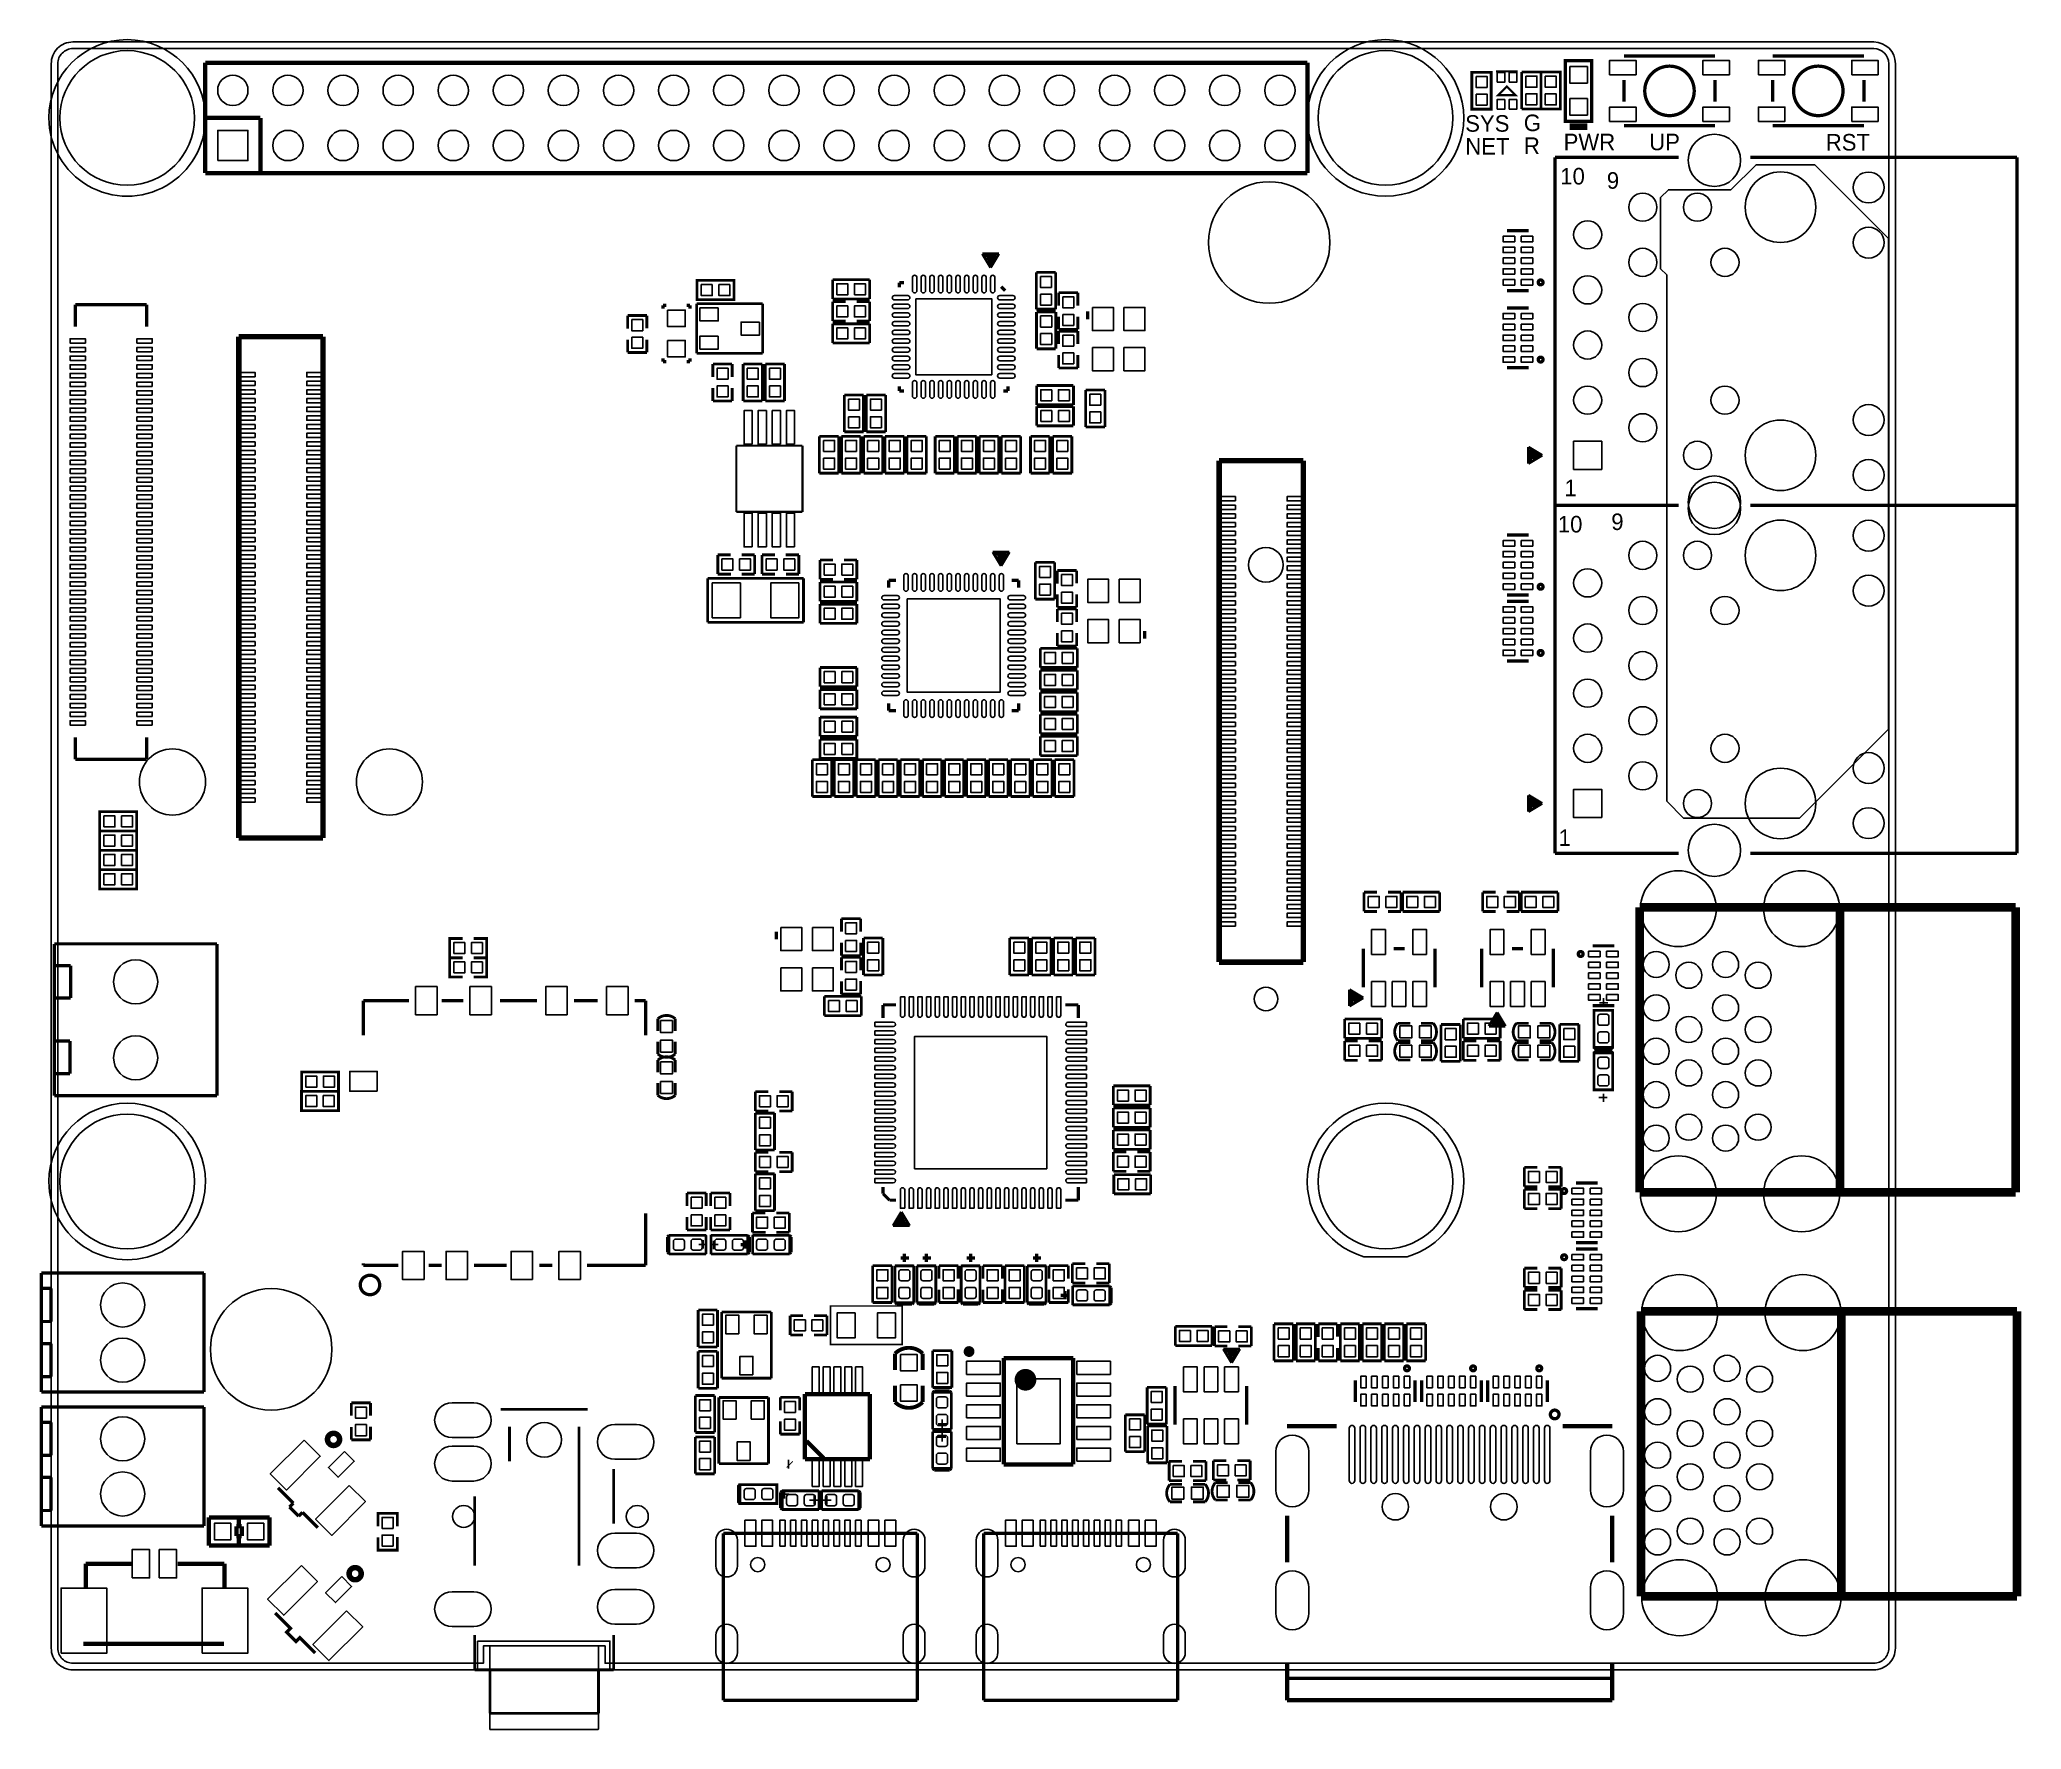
# Model space of a CAD drawing. Extents: x -68.5 to 22.8, y 26 to 103.8.
import ezdxf

# ---------------------------------------------------------------- set-up
doc = ezdxf.new("R2010")
doc.units = 0
for name, color, linetype in [('BG_OUTLINE', 2, 'CONTINUOUS'), ('PG_SILKSCREEN_TOP', 7, 'CONTINUOUS'), ('PIN_TOP', 84, 'CONTINUOUS'), ('RKI_ALL', 1, 'CONTINUOUS'), ('RKO_ALL', 1, 'CONTINUOUS')]:
    doc.layers.add(name, color=color, linetype=linetype)

msp = doc.modelspace()

# ---------------------------------------------------------------- texts
at = {"layer": 'PG_SILKSCREEN_TOP'}
for s, p in [('SYS', (-2.81178, 99.59086)), ('G', (-0.11176, 99.6188)), ('NET', (-2.8067, 98.5393)), ('R', (-0.10668, 98.56724)), ('PWR', (1.72466, 98.73742)), ('UP', (5.66928, 98.73742)), ('RST', (13.80744, 98.72472)), ('10', (1.56972, 97.16008)), ('9', (3.71602, 96.9645)), ('1', (1.76276, 82.79638)), ('10', (1.45796, 81.1276)), ('9', (3.92176, 81.23936)), ('1', (1.49352, 66.68516))]:
    msp.add_text(s, height=0.762, dxfattribs=at).set_placement(p)

# ---------------------------------------------------------------- linework, layer by layer
at = {"layer": 'BG_OUTLINE'}
for points in [[(-47.761398, 28.725876), (-66.983102, 28.725876, -0.414288), (-67.9831, 29.726128), (-67.9831, 102.725982, -0.414214), (-66.983102, 103.72598)], [(-66.983102, 103.72598), (16.016986, 103.72598, -0.414199), (17.016984, 102.725982), (17.016984, 29.726128, -0.414243), (16.016986, 28.725876), (-41.66616, 28.725876)]]:
    msp.add_lwpolyline(points, format="xyb", dxfattribs=at)
for points in [[(-47.75962, 29.82976), (-42.7609, 29.82976), (-42.7609, 25.99182), (-42.76852, 25.9842), (-47.76216, 25.9842), (-47.76216, 29.82976), (-47.75962, 29.82976)], [(-41.66616, 28.725876), (-42.761154, 28.725876), (-42.761154, 29.525976)], [(-47.761398, 28.725876), (-47.761398, 26.409142), (-47.77232, 26.39822)], [(-42.76598, 26.39822), (-42.761154, 26.403046), (-42.761154, 28.725876)]]:
    msp.add_lwpolyline(points, dxfattribs=at)
at = {"layer": 'PG_SILKSCREEN_TOP'}
for points, const_width in [([(-60.883038, 102.766114), (-60.883038, 97.686114)], 0.199898), ([(-10.083038, 102.766114), (-60.883038, 102.766114)], 0.199898), ([(-10.083038, 97.686114), (-10.083038, 102.766114)], 0.199898), ([(-1.61544, 100.62972), (-2.50444, 100.62972), (-2.50444, 102.33152), (-1.61544, 102.33152), (-1.61544, 100.62972)], 0.127), ([(-0.388874, 102.372922), (-1.389126, 102.372922)], 0.100076), ([(-0.20828, 100.63988), (-0.20828, 102.34168)], 0.127), ([(-0.20828, 102.34168), (0.68072, 102.34168)], 0.127), ([(0.68072, 102.34168), (0.68072, 100.63988)], 0.127), ([(1.57226, 100.63734), (0.68326, 100.63734), (0.68326, 102.33914), (1.57226, 102.33914), (1.57226, 100.63734)], 0.127), ([(3.0226, 102.87), (3.0226, 100.076), (1.8034, 100.076), (1.8034, 102.87), (3.0226, 102.87)], 0.1524), ([(4.503928, 103.072946), (8.704072, 103.072946)], 0.1524), ([(11.361928, 103.072946), (15.562072, 103.072946)], 0.1524), ([(-0.889, 101.672898), (-0.48895, 101.273102), (-1.28905, 101.273102), (-0.889, 101.672898)], 0.100076), ([(4.503928, 101.973126), (4.503928, 100.972874)], 0.1524), ([(8.704072, 101.973126), (8.704072, 100.972874)], 0.1524), ([(11.361928, 101.973126), (11.361928, 100.972874)], 0.1524), ([(15.562072, 101.973126), (15.562072, 100.972874)], 0.1524), ([(0.68072, 100.63988), (-0.20828, 100.63988)], 0.127), ([(-58.343038, 100.226114), (-60.883038, 100.226114)], 0.199898), ([(-58.343038, 97.686114), (-58.343038, 100.226114)], 0.199898), ([(2.8194, 99.8982), (2.0066, 99.8982)], 0.1524), ([(2.8194, 99.822), (2.0066, 99.822)], 0.1524), ([(2.8194, 99.7458), (2.0066, 99.7458)], 0.1524), ([(8.704072, 99.873054), (4.503928, 99.873054)], 0.1524), ([(15.562072, 99.873054), (11.361928, 99.873054)], 0.1524), ([(-60.883038, 97.686114), (-10.083038, 97.686114)], 0.199898), ([(1.322324, 82.377788), (1.322324, 98.417888)], 0.1524), ([(1.322324, 98.417888), (7.023354, 98.417888)], 0.1524), ([(10.325354, 98.417888), (22.622256, 98.417888)], 0.1524), ([(22.622256, 98.417888), (22.622256, 82.377788)], 0.1524), ([(0.119126, 95.026734), (-0.881126, 95.026734)], 0.1524), ([(-25.066752, 93.965776), (-24.939752, 93.965776)], 0.127), ([(-24.685752, 93.330776), (-25.066752, 93.965776)], 0.127), ([(-25.066752, 93.965776), (-24.304752, 93.965776)], 0.127), ([(-24.939752, 93.965776), (-24.939752, 93.864176)], 0.127), ([(-24.939752, 93.864176), (-24.431752, 93.864176)], 0.127), ([(-24.863552, 93.762576), (-24.812752, 93.686376)], 0.127), ([(-24.482552, 93.762576), (-24.863552, 93.762576)], 0.127), ([(-24.812752, 93.686376), (-24.533352, 93.686376)], 0.127), ([(-24.787352, 93.610176), (-24.660352, 93.610176)], 0.127), ([(-24.685752, 93.457776), (-24.787352, 93.610176)], 0.127), ([(-24.304752, 93.965776), (-24.685752, 93.330776)], 0.127), ([(-24.533352, 93.686376), (-24.685752, 93.457776)], 0.127), ([(-24.431752, 93.864176), (-24.482552, 93.762576)], 0.127), ([(-22.5806, 93.1164), (-21.6916, 93.1164)], 0.127), ([(-22.5806, 91.4146), (-22.5806, 93.1164)], 0.127), ([(-21.6916, 93.1164), (-21.6916, 91.4146)], 0.127), ([(-38.2143, 91.85148), (-38.2143, 92.74048), (-36.5125, 92.74048), (-36.5125, 91.85148), (-38.2143, 91.85148)], 0.127), ([(-31.9659, 92.7735), (-30.2641, 92.7735)], 0.127), ([(-31.9659, 91.8845), (-31.9659, 92.7735)], 0.127), ([(-30.2641, 92.7735), (-30.2641, 91.8845)], 0.127), ([(-28.887674, 92.643198), (-28.887674, 92.429076)], 0.1524), ([(-28.673552, 92.643198), (-28.887674, 92.643198)], 0.1524), ([(-24.01062, 92.266008), (-24.20112, 92.456508)], 0.1524), ([(-0.881126, 92.272866), (0.119126, 92.272866)], 0.1524), ([(-66.866008, 90.61069), (-66.866008, 91.62669)], 0.1524), ([(-66.866008, 91.62669), (-63.578232, 91.62669)], 0.1524), ([(-63.578232, 91.62669), (-63.578232, 90.61069)], 0.1524), ([(-39.640256, 91.595956), (-39.792656, 91.595956)], 0.1524), ([(-39.792656, 91.595956), (-39.792656, 91.443556)], 0.1524), ([(-38.693344, 91.595956), (-38.540944, 91.595956)], 0.1524), ([(-38.540944, 91.595956), (-38.540944, 91.443556)], 0.1524), ([(-38.23716, 91.66606), (-38.23716, 89.38006)], 0.127), ([(-35.18916, 91.66606), (-38.23716, 91.66606)], 0.127), ([(-35.18916, 89.38006), (-35.18916, 91.66606)], 0.127), ([(-30.2641, 91.8845), (-31.9659, 91.8845)], 0.127), ([(-31.9659, 91.7575), (-31.369, 91.7575)], 0.127), ([(-31.9659, 90.8685), (-31.9659, 91.7575)], 0.127), ([(-30.86481, 91.7575), (-30.2641, 91.7575)], 0.127), ([(-30.2641, 91.7575), (-30.2641, 90.8685)], 0.127), ([(-21.6916, 91.4146), (-22.5806, 91.4146)], 0.127), ([(-22.570186, 89.589864), (-22.570186, 91.291664)], 0.127), ([(-22.570186, 91.291664), (-21.681186, 91.291664)], 0.127), ([(-21.681186, 91.291664), (-21.681186, 89.589864)], 0.127), ([(-21.554186, 92.180664), (-20.665186, 92.180664)], 0.127), ([(-21.554186, 91.579954), (-21.554186, 92.180664)], 0.127), ([(-20.665186, 92.180664), (-20.665186, 91.583764)], 0.127), ([(-20.207986, 91.309444), (-20.207986, 90.953844)], 0.1524), ([(0.119126, 91.470734), (-0.881126, 91.470734)], 0.1524), ([(-41.41978, 91.1225), (-40.53078, 91.1225)], 0.127), ([(-41.41978, 90.52179), (-41.41978, 91.1225)], 0.127), ([(-40.53078, 91.1225), (-40.53078, 90.5256)], 0.127), ([(-31.369, 90.8685), (-31.9659, 90.8685)], 0.127), ([(-31.9659, 90.7415), (-30.2641, 90.7415)], 0.127), ([(-31.9659, 89.8525), (-31.9659, 90.7415)], 0.127), ([(-30.2641, 90.8685), (-30.861, 90.8685)], 0.127), ([(-30.2641, 90.7415), (-30.2641, 89.8525)], 0.127), ([(-21.554186, 90.478864), (-21.554186, 91.075764)], 0.127), ([(-20.665186, 90.478864), (-21.554186, 90.478864)], 0.127), ([(-21.554186, 90.402664), (-20.665186, 90.402664)], 0.127), ([(-21.554186, 89.805764), (-21.554186, 90.402664)], 0.127), ([(-20.665186, 91.075764), (-20.665186, 90.478864)], 0.127), ([(-20.665186, 90.402664), (-20.665186, 89.805764)], 0.127), ([(-59.338464, 67.047872), (-59.338464, 90.147648)], 0.254), ([(-59.338464, 90.147648), (-55.45836, 90.147648)], 0.254), ([(-55.45836, 90.147648), (-55.45836, 67.047872)], 0.254), ([(-41.41978, 89.4207), (-41.41978, 90.0176)], 0.127), ([(-40.53078, 90.0176), (-40.53078, 89.4207)], 0.127), ([(-30.2641, 89.8525), (-31.9659, 89.8525)], 0.127), ([(-21.681186, 89.589864), (-22.570186, 89.589864)], 0.127), ([(-40.53078, 89.4207), (-41.41978, 89.4207)], 0.127), ([(-39.792656, 88.998044), (-39.792656, 89.150444)], 0.1524), ([(-39.640256, 88.998044), (-39.792656, 88.998044)], 0.1524), ([(-38.693344, 88.998044), (-38.540944, 88.998044)], 0.1524), ([(-38.540944, 88.998044), (-38.540944, 89.150444)], 0.1524), ([(-38.23716, 89.38006), (-35.18916, 89.38006)], 0.127), ([(-37.48786, 88.88476), (-36.59886, 88.88476)], 0.127), ([(-37.48786, 88.28786), (-37.48786, 88.88476)], 0.127), ([(-36.59886, 88.88476), (-36.59886, 88.28786)], 0.127), ([(-36.09086, 88.88476), (-35.20186, 88.88476)], 0.127), ([(-36.09086, 87.18296), (-36.09086, 88.88476)], 0.127), ([(-35.20186, 88.88476), (-35.20186, 87.18296)], 0.127), ([(-35.07486, 88.88476), (-34.18586, 88.88476)], 0.127), ([(-35.07486, 87.18296), (-35.07486, 88.88476)], 0.127), ([(-34.18586, 88.88476), (-34.18586, 87.18296)], 0.127), ([(-21.554186, 88.700864), (-21.554186, 89.297764)], 0.127), ([(-20.665186, 88.700864), (-21.554186, 88.700864)], 0.127), ([(-20.665186, 89.301574), (-20.665186, 88.700864)], 0.127), ([(-0.881126, 88.716866), (0.119126, 88.716866)], 0.1524), ([(-37.48786, 87.18296), (-37.48786, 87.77986)], 0.127), ([(-36.59886, 87.78367), (-36.59886, 87.18296)], 0.127), ([(-28.887674, 87.857076), (-28.887674, 87.642954)], 0.1524), ([(-28.887674, 87.642954), (-28.673552, 87.642954)], 0.1524), ([(-24.101552, 87.642954), (-23.88743, 87.642954)], 0.1524), ([(-23.88743, 87.642954), (-23.88743, 87.857076)], 0.1524), ([(-22.5679, 87.8967), (-20.8661, 87.8967)], 0.127), ([(-22.5679, 87.0077), (-22.5679, 87.8967)], 0.127), ([(-20.8661, 87.8967), (-20.8661, 87.0077)], 0.127), ([(-20.3073, 85.98662), (-20.3073, 87.68842)], 0.127), ([(-20.3073, 87.68842), (-19.4183, 87.68842)], 0.127), ([(-19.4183, 87.68842), (-19.4183, 85.98662)], 0.127), ([(-36.59886, 87.18296), (-37.48786, 87.18296)], 0.127), ([(-35.20186, 87.18296), (-36.09086, 87.18296)], 0.127), ([(-34.18586, 87.18296), (-35.07486, 87.18296)], 0.127), ([(-31.4325, 87.4649), (-30.5435, 87.4649)], 0.127), ([(-31.4325, 85.7631), (-31.4325, 87.4649)], 0.127), ([(-30.5435, 87.4649), (-30.5435, 85.7631)], 0.127), ([(-30.4165, 85.7631), (-30.4165, 87.4649)], 0.127), ([(-30.4165, 87.4649), (-29.5275, 87.4649)], 0.127), ([(-29.5275, 87.4649), (-29.5275, 85.7631)], 0.127), ([(-20.8661, 87.0077), (-22.5679, 87.0077)], 0.127), ([(-22.5679, 86.9315), (-20.8661, 86.9315)], 0.127), ([(-22.5679, 86.0425), (-22.5679, 86.9315)], 0.127), ([(-20.8661, 86.9315), (-20.8661, 86.0425)], 0.127), ([(-20.8661, 86.0425), (-22.5679, 86.0425)], 0.127), ([(-19.4183, 85.98662), (-20.3073, 85.98662)], 0.127), ([(-36.40836, 85.12556), (-36.40836, 82.07756)], 0.1016), ([(-33.36036, 85.12556), (-36.40836, 85.12556)], 0.1016), ([(-33.36036, 82.07756), (-33.36036, 85.12556)], 0.1016), ([(-32.5755, 85.5599), (-31.6865, 85.5599)], 0.127), ([(-32.5755, 83.8581), (-32.5755, 85.5599)], 0.127), ([(-31.6865, 85.5599), (-31.6865, 83.8581)], 0.127), ([(-31.5595, 83.8581), (-31.5595, 85.5599)], 0.127), ([(-31.5595, 85.5599), (-30.6705, 85.5599)], 0.127), ([(-30.5435, 85.7631), (-31.4325, 85.7631)], 0.127), ([(-30.6705, 85.5599), (-30.6705, 83.8581)], 0.127), ([(-30.5435, 85.5599), (-29.6545, 85.5599)], 0.127), ([(-30.5435, 83.8581), (-30.5435, 85.5599)], 0.127), ([(-29.5275, 85.7631), (-30.4165, 85.7631)], 0.127), ([(-29.6545, 85.5599), (-29.6545, 83.8581)], 0.127), ([(-29.5529, 83.8581), (-29.5529, 85.5599)], 0.127), ([(-29.5529, 85.5599), (-28.6639, 85.5599)], 0.127), ([(-28.6639, 85.5599), (-28.6639, 83.8581)], 0.127), ([(-28.5369, 83.8581), (-28.5369, 85.5599)], 0.127), ([(-28.5369, 85.5599), (-27.6479, 85.5599)], 0.127), ([(-27.6479, 85.5599), (-27.6479, 83.8581)], 0.127), ([(-27.2415, 83.8581), (-27.2415, 85.5599)], 0.127), ([(-27.2415, 85.5599), (-26.3525, 85.5599)], 0.127), ([(-26.3525, 85.5599), (-26.3525, 83.8581)], 0.127), ([(-26.2255, 83.8581), (-26.2255, 85.5599)], 0.127), ([(-26.2255, 85.5599), (-25.3365, 85.5599)], 0.127), ([(-25.3365, 85.5599), (-25.3365, 83.8581)], 0.127), ([(-25.2095, 83.8581), (-25.2095, 85.5599)], 0.127), ([(-25.2095, 85.5599), (-24.3205, 85.5599)], 0.127), ([(-24.3205, 85.5599), (-24.3205, 83.8581)], 0.127), ([(-24.1935, 85.5599), (-23.3045, 85.5599)], 0.127), ([(-24.1935, 83.8581), (-24.1935, 85.5599)], 0.127), ([(-23.3045, 85.5599), (-23.3045, 83.8581)], 0.127), ([(-22.8473, 83.8581), (-22.8473, 85.5599)], 0.127), ([(-22.8473, 85.5599), (-21.9583, 85.5599)], 0.127), ([(-21.9583, 85.5599), (-21.9583, 83.8581)], 0.127), ([(-21.8313, 85.5599), (-20.9423, 85.5599)], 0.127), ([(-21.8313, 83.8581), (-21.8313, 85.5599)], 0.127), ([(-20.9423, 85.5599), (-20.9423, 83.8581)], 0.127), ([(0.101854, 85.063838), (0.736854, 84.682838)], 0.127), ([(0.101854, 84.301838), (0.101854, 85.063838)], 0.127), ([(0.203454, 84.936838), (0.305054, 84.886038)], 0.127), ([(0.203454, 84.428838), (0.203454, 84.936838)], 0.127), ([(0.305054, 84.886038), (0.305054, 84.505038)], 0.127), ([(-14.153896, 84.432648), (-10.273792, 84.432648)], 0.254), ([(-14.153896, 61.332872), (-14.153896, 84.432648)], 0.254), ([(-10.273792, 84.432648), (-10.273792, 61.332872)], 0.254), ([(0.736854, 84.682838), (0.101854, 84.301838)], 0.127), ([(0.101854, 84.428838), (0.203454, 84.428838)], 0.127), ([(0.101854, 84.301838), (0.101854, 84.428838)], 0.127), ([(0.305054, 84.505038), (0.381254, 84.555838)], 0.127), ([(0.381254, 84.835238), (0.609854, 84.682838)], 0.127), ([(0.381254, 84.555838), (0.381254, 84.835238)], 0.127), ([(0.457454, 84.581238), (0.457454, 84.708238)], 0.127), ([(0.609854, 84.682838), (0.457454, 84.581238)], 0.127), ([(-31.6865, 83.8581), (-32.5755, 83.8581)], 0.127), ([(-30.6705, 83.8581), (-31.5595, 83.8581)], 0.127), ([(-29.6545, 83.8581), (-30.5435, 83.8581)], 0.127), ([(-28.6639, 83.8581), (-29.5529, 83.8581)], 0.127), ([(-27.6479, 83.8581), (-28.5369, 83.8581)], 0.127), ([(-26.3525, 83.8581), (-27.2415, 83.8581)], 0.127), ([(-25.3365, 83.8581), (-26.2255, 83.8581)], 0.127), ([(-24.3205, 83.8581), (-25.2095, 83.8581)], 0.127), ([(-23.3045, 83.8581), (-24.1935, 83.8581)], 0.127), ([(-21.9583, 83.8581), (-22.8473, 83.8581)], 0.127), ([(-20.9423, 83.8581), (-21.8313, 83.8581)], 0.127), ([(7.023354, 82.377788), (1.322324, 82.377788)], 0.1524), ([(1.322324, 82.377788), (7.023354, 82.377788)], 0.1524), ([(1.322324, 66.337688), (1.322324, 82.377788)], 0.1524), ([(22.622256, 82.377788), (10.325354, 82.377788)], 0.1524), ([(10.325354, 82.377788), (22.622256, 82.377788)], 0.1524), ([(22.622256, 82.377788), (22.622256, 66.337688)], 0.1524), ([(-36.40836, 82.07756), (-33.36036, 82.07756)], 0.1016), ([(0.119126, 81.003902), (-0.881126, 81.003902)], 0.1524), ([(-37.25926, 80.09636), (-36.66236, 80.09636)], 0.127), ([(-37.25926, 79.20736), (-37.25926, 80.09636)], 0.127), ([(-36.15436, 80.09636), (-35.55746, 80.09636)], 0.127), ([(-35.55746, 80.09636), (-35.55746, 79.20736)], 0.127), ([(-35.22726, 80.09636), (-34.63036, 80.09636)], 0.127), ([(-35.22726, 79.20736), (-35.22726, 80.09636)], 0.127), ([(-34.12617, 80.09636), (-33.52546, 80.09636)], 0.127), ([(-33.52546, 80.09636), (-33.52546, 79.20736)], 0.127), ([(-32.552894, 79.857854), (-31.955994, 79.857854)], 0.127), ([(-32.552894, 78.968854), (-32.552894, 79.857854)], 0.127), ([(-31.447994, 79.857854), (-30.851094, 79.857854)], 0.127), ([(-30.851094, 79.857854), (-30.851094, 78.968854)], 0.127), ([(-24.584152, 80.224376), (-24.457152, 80.224376)], 0.127), ([(-24.203152, 79.589376), (-24.584152, 80.224376)], 0.127), ([(-24.584152, 80.224376), (-23.822152, 80.224376)], 0.127), ([(-24.457152, 80.224376), (-24.457152, 80.122776)], 0.127), ([(-24.457152, 80.122776), (-23.949152, 80.122776)], 0.127), ([(-24.380952, 80.021176), (-24.330152, 79.944976)], 0.127), ([(-23.999952, 80.021176), (-24.380952, 80.021176)], 0.127), ([(-24.330152, 79.944976), (-24.050752, 79.944976)], 0.127), ([(-24.304752, 79.868776), (-24.177752, 79.868776)], 0.127), ([(-24.203152, 79.716376), (-24.304752, 79.868776)], 0.127), ([(-23.822152, 80.224376), (-24.203152, 79.589376)], 0.127), ([(-24.050752, 79.944976), (-24.203152, 79.716376)], 0.127), ([(-23.949152, 80.122776), (-23.999952, 80.021176)], 0.127), ([(-22.621494, 78.054454), (-22.621494, 79.756254)], 0.127), ([(-22.621494, 79.756254), (-21.732494, 79.756254)], 0.127), ([(-21.732494, 79.756254), (-21.732494, 78.054454)], 0.127), ([(-37.72916, 76.98486), (-37.72916, 79.01686)], 0.127), ([(-37.72916, 79.01686), (-33.30956, 79.01686)], 0.127), ([(-36.65855, 79.20736), (-37.25926, 79.20736)], 0.127), ([(-35.55746, 79.20736), (-36.15436, 79.20736)], 0.127), ([(-34.63036, 79.20736), (-35.22726, 79.20736)], 0.127), ([(-33.52546, 79.20736), (-34.12236, 79.20736)], 0.127), ([(-33.30956, 79.01686), (-33.30956, 76.98486)], 0.127), ([(-31.952184, 78.968854), (-32.552894, 78.968854)], 0.127), ([(-32.552894, 78.841854), (-30.851094, 78.841854)], 0.127), ([(-32.552894, 77.952854), (-32.552894, 78.841854)], 0.127), ([(-30.851094, 78.968854), (-31.447994, 78.968854)], 0.127), ([(-30.851094, 78.841854), (-30.851094, 77.952854)], 0.127), ([(-29.387546, 78.91907), (-29.387546, 78.586076)], 0.1524), ([(-29.054552, 78.91907), (-29.387546, 78.91907)], 0.1524), ([(-23.387558, 78.91907), (-23.720552, 78.91907)], 0.1524), ([(-23.387558, 78.586076), (-23.387558, 78.91907)], 0.1524), ([(-21.605494, 79.375254), (-20.716494, 79.375254)], 0.127), ([(-21.605494, 78.774544), (-21.605494, 79.375254)], 0.127), ([(-20.716494, 79.375254), (-20.716494, 78.778354)], 0.127), ([(-30.851094, 77.952854), (-32.552894, 77.952854)], 0.127), ([(-32.552894, 76.936854), (-32.552894, 77.825854)], 0.127), ([(-32.552894, 77.825854), (-30.851094, 77.825854)], 0.127), ([(-30.851094, 77.825854), (-30.851094, 76.936854)], 0.127), ([(-21.732494, 78.054454), (-22.621494, 78.054454)], 0.127), ([(-21.605494, 77.673454), (-21.605494, 78.270354)], 0.127), ([(-20.716494, 77.673454), (-21.605494, 77.673454)], 0.127), ([(-21.605494, 77.000354), (-21.605494, 77.597254)], 0.127), ([(-21.605494, 77.597254), (-20.716494, 77.597254)], 0.127), ([(-20.716494, 78.270354), (-20.716494, 77.673454)], 0.127), ([(-20.716494, 77.597254), (-20.716494, 77.000354)], 0.127), ([(-0.881126, 78.250034), (0.119126, 78.250034)], 0.1524), ([(0.119126, 77.955902), (-0.881126, 77.955902)], 0.1524), ([(-33.30956, 76.98486), (-37.72916, 76.98486)], 0.127), ([(-30.851094, 76.936854), (-32.552894, 76.936854)], 0.127), ([(-22.392894, 75.793854), (-20.691094, 75.793854)], 0.127), ([(-22.392894, 74.904854), (-22.392894, 75.793854)], 0.127), ([(-21.605494, 75.895454), (-21.605494, 76.492354)], 0.127), ([(-20.716494, 75.895454), (-21.605494, 75.895454)], 0.127), ([(-20.716494, 76.496164), (-20.716494, 75.895454)], 0.127), ([(-20.691094, 75.793854), (-20.691094, 74.904854)], 0.127), ([(-17.579594, 76.238354), (-17.579594, 76.593954)], 0.1524), ([(-32.552894, 74.904854), (-30.851094, 74.904854)], 0.127), ([(-32.552894, 74.015854), (-32.552894, 74.904854)], 0.127), ([(-30.851094, 74.904854), (-30.851094, 74.015854)], 0.127), ([(-20.691094, 74.904854), (-22.392894, 74.904854)], 0.127), ([(-0.881126, 75.202034), (0.119126, 75.202034)], 0.1524), ([(-30.851094, 74.015854), (-32.552894, 74.015854)], 0.127), ([(-22.392894, 74.777854), (-20.691094, 74.777854)], 0.127), ([(-22.392894, 73.888854), (-22.392894, 74.777854)], 0.127), ([(-20.691094, 74.777854), (-20.691094, 73.888854)], 0.127), ([(-32.552894, 73.888854), (-30.851094, 73.888854)], 0.127), ([(-32.552894, 72.999854), (-32.552894, 73.888854)], 0.127), ([(-30.851094, 73.888854), (-30.851094, 72.999854)], 0.127), ([(-29.387546, 73.252076), (-29.387546, 72.919082)], 0.1524), ([(-23.387558, 72.919082), (-23.387558, 73.252076)], 0.1524), ([(-20.691094, 73.888854), (-22.392894, 73.888854)], 0.127), ([(-22.392894, 73.761854), (-20.691094, 73.761854)], 0.127), ([(-22.392894, 72.872854), (-22.392894, 73.761854)], 0.127), ([(-20.691094, 73.761854), (-20.691094, 72.872854)], 0.127), ([(-30.851094, 72.999854), (-32.552894, 72.999854)], 0.127), ([(-32.552894, 72.618854), (-30.851094, 72.618854)], 0.127), ([(-32.552894, 71.729854), (-32.552894, 72.618854)], 0.127), ([(-30.851094, 72.618854), (-30.851094, 71.729854)], 0.127), ([(-29.387546, 72.919082), (-29.054552, 72.919082)], 0.1524), ([(-23.720552, 72.919082), (-23.387558, 72.919082)], 0.1524), ([(-20.691094, 72.872854), (-22.392894, 72.872854)], 0.127), ([(-22.392894, 72.745854), (-20.691094, 72.745854)], 0.127), ([(-22.392894, 71.856854), (-22.392894, 72.745854)], 0.127), ([(-20.691094, 72.745854), (-20.691094, 71.856854)], 0.127), ([(-66.866008, 71.69531), (-66.866008, 70.67931)], 0.1524), ([(-63.578232, 70.67931), (-63.578232, 71.69531)], 0.1524), ([(-30.851094, 71.729854), (-32.552894, 71.729854)], 0.127), ([(-32.552894, 71.602854), (-30.851094, 71.602854)], 0.127), ([(-32.552894, 70.713854), (-32.552894, 71.602854)], 0.127), ([(-30.851094, 71.602854), (-30.851094, 70.713854)], 0.127), ([(-20.691094, 71.856854), (-22.392894, 71.856854)], 0.127), ([(-22.392894, 71.729854), (-20.691094, 71.729854)], 0.127), ([(-22.392894, 70.840854), (-22.392894, 71.729854)], 0.127), ([(-20.691094, 71.729854), (-20.691094, 70.840854)], 0.127), ([(-66.866008, 70.67931), (-63.578232, 70.67931)], 0.1524), ([(-32.905954, 70.663054), (-32.016954, 70.663054)], 0.127), ([(-32.905954, 68.961254), (-32.905954, 70.663054)], 0.127), ([(-30.851094, 70.713854), (-32.552894, 70.713854)], 0.127), ([(-32.016954, 70.663054), (-32.016954, 68.961254)], 0.127), ([(-31.889954, 70.663054), (-31.000954, 70.663054)], 0.127), ([(-31.889954, 68.961254), (-31.889954, 70.663054)], 0.127), ([(-31.000954, 70.663054), (-31.000954, 68.961254)], 0.127), ([(-30.873954, 70.663054), (-29.984954, 70.663054)], 0.127), ([(-30.873954, 68.961254), (-30.873954, 70.663054)], 0.127), ([(-29.984954, 70.663054), (-29.984954, 68.961254)], 0.127), ([(-29.857954, 68.961254), (-29.857954, 70.663054)], 0.127), ([(-29.857954, 70.663054), (-28.968954, 70.663054)], 0.127), ([(-28.968954, 70.663054), (-28.968954, 68.961254)], 0.127), ([(-28.841954, 70.663054), (-27.952954, 70.663054)], 0.127), ([(-28.841954, 68.961254), (-28.841954, 70.663054)], 0.127), ([(-27.952954, 70.663054), (-27.952954, 68.961254)], 0.127), ([(-27.825954, 70.663054), (-26.936954, 70.663054)], 0.127), ([(-27.825954, 68.961254), (-27.825954, 70.663054)], 0.127), ([(-26.936954, 70.663054), (-26.936954, 68.961254)], 0.127), ([(-26.809954, 70.663054), (-25.920954, 70.663054)], 0.127), ([(-26.809954, 68.961254), (-26.809954, 70.663054)], 0.127), ([(-25.920954, 70.663054), (-25.920954, 68.961254)], 0.127), ([(-25.793954, 70.663054), (-24.904954, 70.663054)], 0.127), ([(-25.793954, 68.961254), (-25.793954, 70.663054)], 0.127), ([(-24.904954, 70.663054), (-24.904954, 68.961254)], 0.127), ([(-24.777954, 70.663054), (-23.888954, 70.663054)], 0.127), ([(-24.777954, 68.961254), (-24.777954, 70.663054)], 0.127), ([(-23.888954, 70.663054), (-23.888954, 68.961254)], 0.127), ([(-23.761954, 68.961254), (-23.761954, 70.663054)], 0.127), ([(-23.761954, 70.663054), (-22.872954, 70.663054)], 0.127), ([(-22.872954, 70.663054), (-22.872954, 68.961254)], 0.127), ([(-22.745954, 68.961254), (-22.745954, 70.663054)], 0.127), ([(-22.745954, 70.663054), (-21.856954, 70.663054)], 0.127), ([(-20.691094, 70.840854), (-22.392894, 70.840854)], 0.127), ([(-21.856954, 70.663054), (-21.856954, 68.961254)], 0.127), ([(-21.729954, 70.663054), (-20.840954, 70.663054)], 0.127), ([(-21.729954, 68.961254), (-21.729954, 70.663054)], 0.127), ([(-20.840954, 70.663054), (-20.840954, 68.961254)], 0.127), ([(-32.016954, 68.961254), (-32.905954, 68.961254)], 0.127), ([(-31.000954, 68.961254), (-31.889954, 68.961254)], 0.127), ([(-29.984954, 68.961254), (-30.873954, 68.961254)], 0.127), ([(-28.968954, 68.961254), (-29.857954, 68.961254)], 0.127), ([(-27.952954, 68.961254), (-28.841954, 68.961254)], 0.127), ([(-26.936954, 68.961254), (-27.825954, 68.961254)], 0.127), ([(-25.920954, 68.961254), (-26.809954, 68.961254)], 0.127), ([(-24.904954, 68.961254), (-25.793954, 68.961254)], 0.127), ([(-23.888954, 68.961254), (-24.777954, 68.961254)], 0.127), ([(-22.872954, 68.961254), (-23.761954, 68.961254)], 0.127), ([(-21.856954, 68.961254), (-22.745954, 68.961254)], 0.127), ([(-20.840954, 68.961254), (-21.729954, 68.961254)], 0.127), ([(0.101854, 68.261738), (0.101854, 69.023738)], 0.127), ([(0.101854, 69.023738), (0.736854, 68.642738)], 0.127), ([(0.736854, 68.642738), (0.101854, 68.261738)], 0.127), ([(0.203454, 68.388738), (0.203454, 68.896738)], 0.127), ([(0.203454, 68.896738), (0.305054, 68.845938)], 0.127), ([(0.305054, 68.845938), (0.305054, 68.464938)], 0.127), ([(0.305054, 68.464938), (0.381254, 68.515738)], 0.127), ([(0.381254, 68.515738), (0.381254, 68.795138)], 0.127), ([(0.381254, 68.795138), (0.609854, 68.642738)], 0.127), ([(0.457454, 68.541138), (0.457454, 68.668138)], 0.127), ([(0.609854, 68.642738), (0.457454, 68.541138)], 0.127), ([(-64.0461, 68.2625), (-64.0461, 67.3735), (-65.7479, 67.3735), (-65.7479, 68.2625), (-64.0461, 68.2625)], 0.127), ([(0.101854, 68.261738), (0.101854, 68.388738)], 0.127), ([(0.101854, 68.388738), (0.203454, 68.388738)], 0.127), ([(-64.0461, 67.3735), (-64.0461, 66.4845), (-65.7479, 66.4845), (-65.7479, 67.3735), (-64.0461, 67.3735)], 0.127), ([(-55.45836, 67.047872), (-59.338464, 67.047872)], 0.254), ([(-64.0461, 66.4845), (-64.0461, 65.5955), (-65.7479, 65.5955), (-65.7479, 66.4845), (-64.0461, 66.4845)], 0.127), ([(7.023354, 66.337688), (1.322324, 66.337688)], 0.1524), ([(22.622256, 66.337688), (10.325354, 66.337688)], 0.1524), ([(-64.0461, 65.5955), (-64.0461, 64.7065), (-65.7479, 64.7065), (-65.7479, 65.5955), (-64.0461, 65.5955)], 0.127), ([(-7.473188, 63.664592), (-7.473188, 64.553592)], 0.127), ([(-7.473188, 64.553592), (-6.876288, 64.553592)], 0.127), ([(-6.368288, 64.553592), (-5.771388, 64.553592)], 0.127), ([(-5.771388, 64.553592), (-5.771388, 63.664592)], 0.127), ([(-5.695188, 63.664592), (-5.695188, 64.553592)], 0.127), ([(-5.695188, 64.553592), (-3.993388, 64.553592)], 0.127), ([(-3.993388, 64.553592), (-3.993388, 63.664592)], 0.127), ([(-2.012188, 63.664592), (-2.012188, 64.553592)], 0.127), ([(-2.012188, 64.553592), (-1.415288, 64.553592)], 0.127), ([(-0.907288, 64.553592), (-0.310388, 64.553592)], 0.127), ([(-0.310388, 64.553592), (-0.310388, 63.664592)], 0.127), ([(-0.234188, 63.664592), (-0.234188, 64.553592)], 0.127), ([(-0.234188, 64.553592), (1.467612, 64.553592)], 0.127), ([(1.467612, 64.553592), (1.467612, 63.664592)], 0.127), ([(5.232146, 50.724816), (5.232146, 63.850012)], 0.40005), ([(5.232146, 63.850012), (22.557232, 63.850012)], 0.40005), ([(14.457172, 50.724816), (14.457172, 63.850012)], 0.40005), ([(14.457172, 63.850012), (22.557232, 63.850012)], 0.40005), ([(22.557232, 63.850012), (22.557232, 50.724816)], 0.40005), ([(22.557232, 63.850012), (22.557232, 50.724816)], 0.40005), ([(-31.5595, 62.73419), (-31.5595, 63.3349)], 0.127), ([(-31.5595, 63.3349), (-30.6705, 63.3349)], 0.127), ([(-30.6705, 63.3349), (-30.6705, 62.738)], 0.127), ([(-6.872478, 63.664592), (-7.473188, 63.664592)], 0.127), ([(-5.771388, 63.664592), (-6.368288, 63.664592)], 0.127), ([(-3.993388, 63.664592), (-5.695188, 63.664592)], 0.127), ([(-1.411478, 63.664592), (-2.012188, 63.664592)], 0.127), ([(-0.310388, 63.664592), (-0.907288, 63.664592)], 0.127), ([(1.467612, 63.664592), (-0.234188, 63.664592)], 0.127), ([(-60.343288, 62.17412), (-67.8434, 62.17412)], 0.150114), ([(-67.8434, 62.17412), (-67.8434, 55.17388)], 0.150114), ([(-60.343288, 55.17388), (-60.343288, 62.17412)], 0.150114), ([(-49.01819, 61.5315), (-49.6189, 61.5315), (-49.6189, 62.4205), (-49.022, 62.4205)], 0.127), ([(-48.514, 62.4205), (-47.9171, 62.4205), (-47.9171, 61.5315), (-48.514, 61.5315)], 0.127), ([(-34.5694, 62.738), (-34.5694, 62.3824)], 0.1524), ([(-31.5595, 61.6331), (-31.5595, 62.23)], 0.127), ([(-30.6705, 62.23), (-30.6705, 61.6331)], 0.127), ([(-30.5435, 62.4459), (-29.6545, 62.4459)], 0.127), ([(-30.5435, 60.7441), (-30.5435, 62.4459)], 0.127), ([(-29.6545, 62.4459), (-29.6545, 60.7441)], 0.127), ([(-23.8125, 60.7441), (-23.8125, 62.4459)], 0.127), ([(-23.8125, 62.4459), (-22.9235, 62.4459)], 0.127), ([(-22.9235, 62.4459), (-22.9235, 60.7441)], 0.127), ([(-22.7965, 60.7441), (-22.7965, 62.4459)], 0.127), ([(-22.7965, 62.4459), (-21.9075, 62.4459)], 0.127), ([(-21.9075, 62.4459), (-21.9075, 60.7441)], 0.127), ([(-21.7805, 62.4459), (-20.8915, 62.4459)], 0.127), ([(-21.7805, 60.7441), (-21.7805, 62.4459)], 0.127), ([(-20.8915, 62.4459), (-20.8915, 60.7441)], 0.127), ([(-20.7645, 62.4459), (-19.8755, 62.4459)], 0.127), ([(-20.7645, 60.7441), (-20.7645, 62.4459)], 0.127), ([(-19.8755, 62.4459), (-19.8755, 60.7441)], 0.127), ([(4.056126, 62.082934), (3.055874, 62.082934)], 0.1524), ([(-67.8434, 61.174122), (-67.093338, 61.174122)], 0.150114), ([(-67.093338, 61.174122), (-67.093338, 59.673998)], 0.150114), ([(-49.01819, 60.6425), (-49.6189, 60.6425), (-49.6189, 61.5315), (-49.022, 61.5315)], 0.127), ([(-48.514, 61.5315), (-47.9171, 61.5315), (-47.9171, 60.6425), (-48.514, 60.6425)], 0.127), ([(-30.6705, 61.6331), (-31.5595, 61.6331)], 0.127), ([(-31.5595, 60.96), (-31.5595, 61.5569)], 0.127), ([(-31.5595, 61.5569), (-30.6705, 61.5569)], 0.127), ([(-30.6705, 61.5569), (-30.6705, 60.96)], 0.127), ([(-10.273792, 61.332872), (-14.153896, 61.332872)], 0.254), ([(-7.511288, 61.950092), (-7.511288, 61.315092)], 0.1524), ([(-7.511288, 61.315092), (-7.511288, 60.807092)], 0.1524), ([(-6.114288, 61.950092), (-5.606288, 61.950092)], 0.1524), ([(-4.209288, 61.950092), (-4.209288, 60.172092)], 0.1524), ([(-2.050288, 61.950092), (-2.050288, 61.315092)], 0.1524), ([(-2.050288, 61.315092), (-2.050288, 60.807092)], 0.1524), ([(-0.653288, 61.950092), (-0.145288, 61.950092)], 0.1524), ([(1.251712, 61.950092), (1.251712, 60.172092)], 0.1524), ([(-31.5595, 59.8551), (-31.5595, 60.452)], 0.127), ([(-30.6705, 60.45581), (-30.6705, 59.8551)], 0.127), ([(-29.6545, 60.7441), (-30.5435, 60.7441)], 0.127), ([(-22.9235, 60.7441), (-23.8125, 60.7441)], 0.127), ([(-21.9075, 60.7441), (-22.7965, 60.7441)], 0.127), ([(-20.8915, 60.7441), (-21.7805, 60.7441)], 0.127), ([(-19.8755, 60.7441), (-20.7645, 60.7441)], 0.127), ([(-7.511288, 60.807092), (-7.511288, 60.172092)], 0.1524), ([(-2.050288, 60.807092), (-2.050288, 60.172092)], 0.1524), ([(-67.093338, 59.673998), (-67.8434, 59.673998)], 0.150114), ([(-53.591714, 59.557666), (-51.491642, 59.557666)], 0.1524), ([(-53.591714, 57.957466), (-53.591714, 59.557666)], 0.1524), ([(-48.99152, 59.557666), (-49.991518, 59.557666)], 0.1524), ([(-45.59173, 59.557666), (-47.291498, 59.557666)], 0.1524), ([(-42.791634, 59.557666), (-43.891708, 59.557666)], 0.1524), ([(-41.091612, 59.557666), (-40.59174, 59.557666)], 0.1524), ([(-40.59174, 59.557666), (-40.59174, 57.957466)], 0.1524), ([(-32.3469, 58.8645), (-32.3469, 59.7535)], 0.127), ([(-32.3469, 59.7535), (-30.6451, 59.7535)], 0.127), ([(-30.6705, 59.8551), (-31.5595, 59.8551)], 0.127), ([(-30.6451, 59.7535), (-30.6451, 58.8645)], 0.127), ([(-29.045916, 59.364118), (-29.646118, 59.364118)], 0.150114), ([(-29.646118, 59.364118), (-29.646118, 58.763916)], 0.150114), ([(-20.645882, 59.364118), (-21.246084, 59.364118)], 0.150114), ([(-20.645882, 58.763916), (-20.645882, 59.364118)], 0.150114), ([(-8.146288, 59.304428), (-8.146288, 60.066428)], 0.127), ([(-8.146288, 60.066428), (-7.511288, 59.685428)], 0.127), ([(-7.511288, 59.685428), (-8.146288, 59.304428)], 0.127), ([(-8.146288, 59.304428), (-8.146288, 59.431428)], 0.127), ([(-8.146288, 59.431428), (-8.044688, 59.431428)], 0.127), ([(-8.044688, 59.431428), (-8.044688, 59.939428)], 0.127), ([(-8.044688, 59.939428), (-7.943088, 59.888628)], 0.127), ([(-7.943088, 59.888628), (-7.943088, 59.507628)], 0.127), ([(-7.943088, 59.507628), (-7.866888, 59.558428)], 0.127), ([(-7.866888, 59.558428), (-7.866888, 59.837828)], 0.127), ([(-7.866888, 59.837828), (-7.638288, 59.685428)], 0.127), ([(-7.790688, 59.583828), (-7.790688, 59.710828)], 0.127), ([(-7.638288, 59.685428), (-7.790688, 59.583828)], 0.127), ([(3.055874, 59.329066), (4.056126, 59.329066)], 0.1524), ([(-39.22395, 58.7248), (-39.22395, 58.161936)], 0.130048), ([(-30.6451, 58.8645), (-32.3469, 58.8645)], 0.127), ([(-8.362188, 57.822592), (-8.362188, 58.711592)], 0.127), ([(-8.362188, 58.711592), (-6.660388, 58.711592)], 0.127), ([(-6.660388, 58.711592), (-6.660388, 57.822592)], 0.127), ([(-5.348224, 58.514742), (-5.911088, 58.514742)], 0.130048), ([(-4.848352, 58.514742), (-4.285488, 58.514742)], 0.130048), ([(-3.9243, 56.7563), (-3.9243, 58.4581)], 0.127), ([(-3.9243, 58.4581), (-3.0353, 58.4581)], 0.127), ([(-3.0353, 58.4581), (-3.0353, 56.7563)], 0.127), ([(-2.901188, 57.822592), (-2.901188, 58.711592)], 0.127), ([(-2.901188, 58.711592), (-1.199388, 58.711592)], 0.127), ([(-1.720088, 58.381392), (-1.339088, 59.016392)], 0.127), ([(-1.593088, 58.482992), (-1.542288, 58.584592)], 0.127), ([(-1.085088, 58.482992), (-1.593088, 58.482992)], 0.127), ([(-1.542288, 58.584592), (-1.161288, 58.584592)], 0.127), ([(-1.491488, 58.660792), (-1.339088, 58.889392)], 0.127), ([(-1.212088, 58.660792), (-1.491488, 58.660792)], 0.127), ([(-1.237488, 58.736992), (-1.364488, 58.736992)], 0.127), ([(-1.339088, 59.016392), (-0.958088, 58.381392)], 0.127), ([(-1.339088, 58.889392), (-1.237488, 58.736992)], 0.127), ([(-1.161288, 58.584592), (-1.212088, 58.660792)], 0.127), ([(-1.199388, 58.711592), (-1.199388, 57.822592)], 0.127), ([(-1.085088, 58.381392), (-1.085088, 58.482992)], 0.127), ([(0.112776, 58.514742), (-0.450088, 58.514742)], 0.130048), ([(0.612648, 58.514742), (1.175512, 58.514742)], 0.130048), ([(1.5367, 56.75884), (1.5367, 58.46064)], 0.127), ([(1.5367, 58.46064), (2.4257, 58.46064)], 0.127), ([(2.4257, 58.46064), (2.4257, 56.75884)], 0.127), ([(3.9878, 59.1058), (3.9878, 57.404), (3.1242, 57.404), (3.1242, 59.1058), (3.9878, 59.1058)], 0.127), ([(-67.865752, 57.695592), (-67.115944, 57.695592)], 0.150114), ([(-67.115944, 57.695592), (-67.115944, 56.195722)], 0.150114), ([(-39.22395, 57.0992), (-39.22395, 57.662064)], 0.130048), ([(-6.660388, 57.822592), (-8.362188, 57.822592)], 0.127), ([(-8.362188, 56.806592), (-8.362188, 57.695592)], 0.127), ([(-8.362188, 57.695592), (-7.765288, 57.695592)], 0.127), ([(-7.261098, 57.695592), (-6.660388, 57.695592)], 0.127), ([(-6.660388, 57.695592), (-6.660388, 56.806592)], 0.127), ([(-5.911088, 57.714642), (-5.348224, 57.714642)], 0.130048), ([(-5.348224, 57.625742), (-5.911088, 57.625742)], 0.130048), ([(-4.285488, 57.714642), (-4.848352, 57.714642)], 0.130048), ([(-4.848352, 57.625742), (-4.285488, 57.625742)], 0.130048), ([(-1.199388, 57.822592), (-2.901188, 57.822592)], 0.127), ([(-2.901188, 56.806592), (-2.901188, 57.695592)], 0.127), ([(-2.901188, 57.695592), (-2.304288, 57.695592)], 0.127), ([(-1.800098, 57.695592), (-1.199388, 57.695592)], 0.127), ([(-0.958088, 58.381392), (-1.720088, 58.381392)], 0.127), ([(-1.199388, 57.695592), (-1.199388, 56.806592)], 0.127), ([(-0.958088, 58.381392), (-1.085088, 58.381392)], 0.127), ([(-0.450088, 57.714642), (0.112776, 57.714642)], 0.130048), ([(0.112776, 57.625742), (-0.450088, 57.625742)], 0.130048), ([(1.175512, 57.714642), (0.612648, 57.714642)], 0.130048), ([(0.612648, 57.625742), (1.175512, 57.625742)], 0.130048), ([(-40.02405, 56.8198), (-40.02405, 56.256936)], 0.130048), ([(-7.765288, 56.806592), (-8.362188, 56.806592)], 0.127), ([(-6.660388, 56.806592), (-7.257288, 56.806592)], 0.127), ([(-5.911088, 56.825642), (-5.348224, 56.825642)], 0.130048), ([(-4.285488, 56.825642), (-4.848352, 56.825642)], 0.130048), ([(-3.0353, 56.7563), (-3.9243, 56.7563)], 0.127), ([(-2.304288, 56.806592), (-2.901188, 56.806592)], 0.127), ([(-1.199388, 56.806592), (-1.796288, 56.806592)], 0.127), ([(-0.450088, 56.825642), (0.112776, 56.825642)], 0.130048), ([(1.175512, 56.825642), (0.612648, 56.825642)], 0.130048), ([(2.4257, 56.75884), (1.5367, 56.75884)], 0.127), ([(3.9878, 57.404), (3.9116, 57.3278), (3.2004, 57.3278), (3.1242, 57.404)], 0.127), ([(3.1242, 57.15), (3.2004, 57.2262), (3.9116, 57.2262), (3.9878, 57.15)], 0.127), ([(3.1242, 55.4482), (3.1242, 57.15), (3.9878, 57.15), (3.9878, 55.4482), (3.1242, 55.4482)], 0.127), ([(-67.115944, 56.195722), (-67.865752, 56.195722)], 0.150114), ([(-54.74208, 56.26862), (-54.74208, 55.37962), (-56.44388, 55.37962), (-56.44388, 56.26862), (-54.74208, 56.26862)], 0.127), ([(-40.02405, 55.1942), (-40.02405, 55.757064)], 0.130048), ([(-67.8434, 55.17388), (-60.343288, 55.17388)], 0.150114), ([(-56.44642, 54.48808), (-56.44642, 55.37708), (-54.74462, 55.37708), (-54.74462, 54.48808), (-56.44642, 54.48808)], 0.127), ([(-35.5346, 55.36438), (-34.9377, 55.36438)], 0.127), ([(-35.5346, 54.47538), (-35.5346, 55.36438)], 0.127), ([(-34.4297, 55.36438), (-33.8328, 55.36438)], 0.127), ([(-33.8328, 55.36438), (-33.8328, 54.47538)], 0.127), ([(-19.03222, 55.63108), (-17.33042, 55.63108)], 0.127), ([(-19.03222, 54.74208), (-19.03222, 55.63108)], 0.127), ([(-17.33042, 54.74208), (-19.03222, 54.74208)], 0.127), ([(-17.33042, 55.63108), (-17.33042, 54.74208)], 0.127), ([(-34.93389, 54.47538), (-35.5346, 54.47538)], 0.127), ([(-35.5346, 54.37378), (-34.6456, 54.37378)], 0.127), ([(-35.5346, 52.67198), (-35.5346, 54.37378)], 0.127), ([(-34.6456, 54.37378), (-34.6456, 52.67198)], 0.127), ([(-33.8328, 54.47538), (-34.4297, 54.47538)], 0.127), ([(-19.03222, 53.72608), (-19.03222, 54.61508)], 0.127), ([(-19.03222, 54.61508), (-17.33042, 54.61508)], 0.127), ([(-17.33042, 54.61508), (-17.33042, 53.72608)], 0.127), ([(-17.33042, 53.72608), (-19.03222, 53.72608)], 0.127), ([(-19.03222, 52.71008), (-19.03222, 53.59908)], 0.127), ([(-19.03222, 53.59908), (-17.33042, 53.59908)], 0.127), ([(-17.33042, 53.59908), (-17.33042, 52.71008)], 0.127), ([(-34.6456, 52.67198), (-35.5346, 52.67198)], 0.127), ([(-35.5346, 51.68138), (-35.5346, 52.57038)], 0.127), ([(-35.5346, 52.57038), (-34.9377, 52.57038)], 0.127), ([(-34.4297, 52.57038), (-33.8328, 52.57038)], 0.127), ([(-33.8328, 52.57038), (-33.8328, 51.68138)], 0.127), ([(-17.33042, 52.71008), (-19.03222, 52.71008)], 0.127), ([(-19.03222, 51.69408), (-19.03222, 52.58308)], 0.127), ([(-19.03222, 52.58308), (-18.43532, 52.58308)], 0.127), ([(-17.93113, 52.58308), (-17.33042, 52.58308)], 0.127), ([(-17.33042, 52.58308), (-17.33042, 51.69408)], 0.127), ([(-34.93389, 51.68138), (-35.5346, 51.68138)], 0.127), ([(-35.5346, 51.57978), (-34.6456, 51.57978)], 0.127), ([(-35.5346, 49.87798), (-35.5346, 51.57978)], 0.127), ([(-34.6456, 51.57978), (-34.6456, 49.87798)], 0.127), ([(-33.8328, 51.68138), (-34.4297, 51.68138)], 0.127), ([(-18.43532, 51.69408), (-19.03222, 51.69408)], 0.127), ([(-19.00682, 50.65522), (-19.00682, 51.54422)], 0.127), ([(-19.00682, 51.54422), (-17.30502, 51.54422)], 0.127), ([(-17.33042, 51.69408), (-17.92732, 51.69408)], 0.127), ([(-17.30502, 51.54422), (-17.30502, 50.65522)], 0.127), ([(-0.0889, 50.9905), (-0.0889, 51.8795)], 0.127), ([(-0.0889, 51.8795), (0.508, 51.8795)], 0.127), ([(1.01219, 51.8795), (1.6129, 51.8795)], 0.127), ([(1.6129, 51.8795), (1.6129, 50.9905)], 0.127), ([(3.294126, 51.160934), (2.293874, 51.160934)], 0.1524), ([(-38.6842, 50.09007), (-38.6842, 50.69078)], 0.127), ([(-38.6842, 50.69078), (-37.7952, 50.69078)], 0.127), ([(-37.7952, 50.69078), (-37.7952, 50.09388)], 0.127), ([(-37.592, 50.09007), (-37.592, 50.69078)], 0.127), ([(-37.592, 50.69078), (-36.703, 50.69078)], 0.127), ([(-36.703, 50.69078), (-36.703, 50.09388)], 0.127), ([(-29.646118, 50.66411), (-29.646118, 50.964084)], 0.150114), ([(-29.34589, 50.363882), (-29.646118, 50.66411)], 0.150114), ([(-29.045916, 50.363882), (-29.34589, 50.363882)], 0.150114), ([(-21.246084, 50.363882), (-20.645882, 50.363882)], 0.150114), ([(-20.645882, 50.363882), (-20.645882, 50.964084)], 0.150114), ([(-17.30502, 50.65522), (-19.00682, 50.65522)], 0.127), ([(0.508, 50.9905), (-0.0889, 50.9905)], 0.127), ([(-0.0889, 50.8635), (0.508, 50.8635)], 0.127), ([(-0.0889, 49.9745), (-0.0889, 50.8635)], 0.127), ([(1.01219, 50.8635), (1.6129, 50.8635)], 0.127), ([(1.6129, 50.9905), (1.016, 50.9905)], 0.127), ([(1.6129, 50.8635), (1.6129, 49.9745)], 0.127), ([(22.557232, 50.724816), (5.232146, 50.724816)], 0.40005), ([(22.557232, 50.724816), (14.457172, 50.724816)], 0.40005), ([(-40.59174, 49.757584), (-40.59174, 47.357538)], 0.1524), ([(-38.6842, 48.98898), (-38.6842, 49.58588)], 0.127), ([(-37.7952, 49.58588), (-37.7952, 48.98898)], 0.127), ([(-37.592, 48.98898), (-37.592, 49.58588)], 0.127), ([(-36.703, 49.58588), (-36.703, 48.98898)], 0.127), ([(-35.6616, 49.77638), (-35.0647, 49.77638)], 0.127), ([(-35.6616, 48.88738), (-35.6616, 49.77638)], 0.127), ([(-34.6456, 49.87798), (-35.5346, 49.87798)], 0.127), ([(-34.5567, 49.77638), (-33.9598, 49.77638)], 0.127), ([(-33.9598, 49.77638), (-33.9598, 48.88738)], 0.127), ([(-29.182822, 49.186592), (-28.801822, 49.821592)], 0.127), ([(-29.055822, 49.288192), (-29.005022, 49.389792)], 0.127), ([(-28.547822, 49.288192), (-29.055822, 49.288192)], 0.127), ([(-29.005022, 49.389792), (-28.624022, 49.389792)], 0.127), ([(-28.954222, 49.465992), (-28.801822, 49.694592)], 0.127), ([(-28.674822, 49.465992), (-28.954222, 49.465992)], 0.127), ([(-28.700222, 49.542192), (-28.827222, 49.542192)], 0.127), ([(-28.801822, 49.821592), (-28.420822, 49.186592)], 0.127), ([(-28.801822, 49.694592), (-28.700222, 49.542192)], 0.127), ([(-28.624022, 49.389792), (-28.674822, 49.465992)], 0.127), ([(-28.547822, 49.186592), (-28.547822, 49.288192)], 0.127), ([(0.508, 49.9745), (-0.0889, 49.9745)], 0.127), ([(1.6129, 49.9745), (1.016, 49.9745)], 0.127), ([(-39.5859, 48.67148), (-39.5097, 48.74768)], 0.127), ([(-39.5859, 47.96028), (-39.5859, 48.67148)], 0.127), ([(-39.5097, 47.88408), (-39.5097, 48.74768)], 0.127), ([(-39.5097, 48.74768), (-37.8079, 48.74768)], 0.127), ([(-37.7952, 48.98898), (-38.6842, 48.98898)], 0.127), ([(-37.8079, 48.74768), (-37.8079, 47.88408)], 0.127), ([(-36.703, 48.98898), (-37.592, 48.98898)], 0.127), ([(-37.5793, 48.74768), (-35.8775, 48.74768)], 0.127), ([(-37.5793, 47.88408), (-37.5793, 48.74768)], 0.127), ([(-36.0045, 48.13808), (-36.0045, 48.51908)], 0.1524), ([(-35.8775, 48.74768), (-35.8775, 47.88408)], 0.127), ([(-35.8775, 48.74768), (-35.8013, 48.67148)], 0.127), ([(-35.8013, 48.67148), (-35.8013, 47.96028)], 0.127), ([(-35.06089, 48.88738), (-35.6616, 48.88738)], 0.127), ([(-35.6489, 48.74768), (-33.9471, 48.74768)], 0.127), ([(-35.6489, 47.88408), (-35.6489, 48.74768)], 0.127), ([(-33.9598, 48.88738), (-34.5567, 48.88738)], 0.127), ([(-33.9471, 48.74768), (-33.9471, 47.88408)], 0.127), ([(-33.9471, 48.74768), (-33.8709, 48.67148)], 0.127), ([(-33.8709, 48.67148), (-33.8709, 47.96028)], 0.127), ([(-28.420822, 49.186592), (-29.182822, 49.186592)], 0.127), ([(-28.420822, 49.186592), (-28.547822, 49.186592)], 0.127), ([(2.293874, 48.407066), (3.294126, 48.407066)], 0.1524), ([(-53.591714, 47.357538), (-53.591714, 47.457614)], 0.1524), ([(-39.5097, 47.88408), (-39.5859, 47.96028)], 0.127), ([(-37.8079, 47.88408), (-39.5097, 47.88408)], 0.127), ([(-35.8775, 47.88408), (-37.5793, 47.88408)], 0.127), ([(-36.2077, 48.31588), (-35.8267, 48.31588)], 0.1524), ([(-35.8013, 47.96028), (-35.8775, 47.88408)], 0.127), ([(-33.9471, 47.88408), (-35.6489, 47.88408)], 0.127), ([(-33.8709, 47.96028), (-33.9471, 47.88408)], 0.127), ([(-28.835858, 47.694342), (-28.454858, 47.694342)], 0.1524), ([(-28.658058, 47.897542), (-28.658058, 47.516542)], 0.1524), ([(-27.819858, 47.694342), (-27.438858, 47.694342)], 0.1524), ([(-27.642058, 47.897542), (-27.642058, 47.516542)], 0.1524), ([(-25.787858, 47.694342), (-25.406858, 47.694342)], 0.1524), ([(-25.610058, 47.897542), (-25.610058, 47.516542)], 0.1524), ([(-22.739858, 47.694342), (-22.358858, 47.694342)], 0.1524), ([(-22.562058, 47.897542), (-22.562058, 47.516542)], 0.1524), ([(-20.9169, 46.5455), (-20.9169, 47.4345)], 0.127), ([(-20.9169, 47.4345), (-20.32, 47.4345)], 0.127), ([(-19.81581, 47.4345), (-19.2151, 47.4345)], 0.127), ([(-19.2151, 47.4345), (-19.2151, 46.5455)], 0.127), ([(3.294126, 48.112934), (2.293874, 48.112934)], 0.1524), ([(-60.942728, 47.006256), (-68.44284, 47.006256)], 0.150114), ([(-68.44284, 47.006256), (-68.44284, 41.52646)], 0.150114), ([(-60.942728, 41.52646), (-60.942728, 47.006256)], 0.150114), ([(-51.991514, 47.357538), (-53.591714, 47.357538)], 0.1524), ([(-49.991518, 47.357538), (-50.59172, 47.357538)], 0.1524), ([(-46.991524, 47.357538), (-48.491648, 47.357538)], 0.1524), ([(-44.891706, 47.357538), (-45.491654, 47.357538)], 0.1524), ([(-40.59174, 47.357538), (-43.291506, 47.357538)], 0.1524), ([(-30.118558, 47.351188), (-29.229558, 47.351188)], 0.127), ([(-30.118558, 45.649388), (-30.118558, 47.351188)], 0.127), ([(-29.229558, 47.351188), (-29.229558, 45.649388)], 0.127), ([(-29.089858, 45.636942), (-29.089858, 47.338742)], 0.127), ([(-29.089858, 47.338742), (-28.226258, 47.338742)], 0.127), ([(-28.226258, 47.338742), (-28.226258, 45.636942)], 0.127), ([(-28.073858, 45.636942), (-28.073858, 47.338742)], 0.127), ([(-28.073858, 47.338742), (-27.210258, 47.338742)], 0.127), ([(-27.210258, 47.338742), (-27.210258, 45.636942)], 0.127), ([(-27.070558, 46.754288), (-27.070558, 47.351188)], 0.127), ([(-27.070558, 47.351188), (-26.181558, 47.351188)], 0.127), ([(-26.181558, 47.351188), (-26.181558, 46.754288)], 0.127), ([(-26.041858, 45.636942), (-26.041858, 47.338742)], 0.127), ([(-26.041858, 47.338742), (-25.178258, 47.338742)], 0.127), ([(-25.178258, 47.338742), (-25.178258, 45.636942)], 0.127), ([(-25.038558, 46.754288), (-25.038558, 47.351188)], 0.127), ([(-25.038558, 47.351188), (-24.149558, 47.351188)], 0.127), ([(-24.149558, 47.351188), (-24.149558, 46.754288)], 0.127), ([(-24.022558, 47.351188), (-23.133558, 47.351188)], 0.127), ([(-24.022558, 45.649388), (-24.022558, 47.351188)], 0.127), ([(-23.133558, 47.351188), (-23.133558, 45.649388)], 0.127), ([(-22.993858, 45.636942), (-22.993858, 47.338742)], 0.127), ([(-22.993858, 47.338742), (-22.130258, 47.338742)], 0.127), ([(-22.130258, 47.338742), (-22.130258, 45.636942)], 0.127), ([(-21.990558, 46.754288), (-21.990558, 47.351188)], 0.127), ([(-21.990558, 47.351188), (-21.101558, 47.351188)], 0.127), ([(-21.101558, 47.351188), (-21.101558, 46.754288)], 0.127), ([(-20.32, 46.5455), (-20.9169, 46.5455)], 0.127), ([(-19.2151, 46.5455), (-19.812, 46.5455)], 0.127), ([(-0.0889, 46.3423), (-0.0889, 47.2313)], 0.127), ([(-0.0889, 47.2313), (0.508, 47.2313)], 0.127), ([(1.016, 47.2313), (1.6129, 47.2313)], 0.127), ([(1.6129, 47.2313), (1.6129, 46.3423)], 0.127), ([(-68.44284, 46.298358), (-67.992752, 46.298358)], 0.150114), ([(-67.992752, 46.298358), (-67.992752, 44.774358)], 0.150114), ([(-29.229558, 45.649388), (-30.118558, 45.649388)], 0.127), ([(-28.226258, 45.636942), (-29.089858, 45.636942)], 0.127), ([(-29.013658, 45.560742), (-29.089858, 45.636942)], 0.127), ([(-28.226258, 45.636942), (-28.302458, 45.560742)], 0.127), ([(-27.210258, 45.636942), (-28.073858, 45.636942)], 0.127), ([(-27.997658, 45.560742), (-28.073858, 45.636942)], 0.127), ([(-27.210258, 45.636942), (-27.286458, 45.560742)], 0.127), ([(-27.070558, 45.649388), (-27.070558, 46.246288)], 0.127), ([(-26.181558, 45.649388), (-27.070558, 45.649388)], 0.127), ([(-26.181558, 46.250352), (-26.181558, 45.649388)], 0.127), ([(-25.178258, 45.636942), (-26.041858, 45.636942)], 0.127), ([(-25.965658, 45.560742), (-26.041858, 45.636942)], 0.127), ([(-25.178258, 45.636942), (-25.254458, 45.560742)], 0.127), ([(-25.038558, 45.649388), (-25.038558, 46.246288)], 0.127), ([(-24.149558, 45.649388), (-25.038558, 45.649388)], 0.127), ([(-24.149558, 46.250352), (-24.149558, 45.649388)], 0.127), ([(-23.133558, 45.649388), (-24.022558, 45.649388)], 0.127), ([(-22.130258, 45.636942), (-22.993858, 45.636942)], 0.127), ([(-22.917658, 45.560742), (-22.993858, 45.636942)], 0.127), ([(-22.130258, 45.636942), (-22.206458, 45.560742)], 0.127), ([(-21.990558, 45.649388), (-21.990558, 46.246288)], 0.127), ([(-21.101558, 45.649388), (-21.990558, 45.649388)], 0.127), ([(-21.463, 45.974), (-21.082, 45.974)], 0.1524), ([(-21.2598, 45.7962), (-21.2598, 46.1772)], 0.1524), ([(-21.101558, 46.250352), (-21.101558, 45.649388)], 0.127), ([(-20.9042, 46.4058), (-19.2024, 46.4058)], 0.127), ([(-20.9042, 45.5422), (-20.9042, 46.4058)], 0.127), ([(-19.2024, 46.4058), (-19.2024, 45.5422)], 0.127), ([(-19.2024, 46.4058), (-19.1262, 46.3296)], 0.127), ([(-19.1262, 45.6184), (-19.2024, 45.5422)], 0.127), ([(-19.1262, 46.3296), (-19.1262, 45.6184)], 0.127), ([(0.51181, 46.3423), (-0.0889, 46.3423)], 0.127), ([(-0.0889, 45.3263), (-0.0889, 46.2153)], 0.127), ([(-0.0889, 46.2153), (0.508, 46.2153)], 0.127), ([(1.6129, 46.3423), (1.016, 46.3423)], 0.127), ([(1.016, 46.2153), (1.6129, 46.2153)], 0.127), ([(1.6129, 46.2153), (1.6129, 45.3263)], 0.127), ([(-67.992752, 44.774358), (-68.44284, 44.774358)], 0.150114), ([(-38.1635, 45.3009), (-37.2745, 45.3009)], 0.127), ([(-38.1635, 43.5991), (-38.1635, 45.3009)], 0.127), ([(-37.2745, 45.3009), (-37.2745, 43.5991)], 0.127), ([(-34.798, 45.212), (-37.084, 45.212)], 0.127), ([(-37.084, 45.212), (-37.084, 42.164)], 0.127), ([(-34.798, 42.164), (-34.798, 45.212)], 0.127), ([(-33.92424, 44.1579), (-33.92424, 45.0469)], 0.127), ([(-33.92424, 45.0469), (-33.32734, 45.0469)], 0.127), ([(-32.82315, 45.0469), (-32.22244, 45.0469)], 0.127), ([(-32.22244, 45.0469), (-32.22244, 44.1579)], 0.127), ([(-28.76296, 43.71086), (-28.76296, 45.48886), (-32.06496, 45.48886), (-32.06496, 43.71086), (-28.76296, 43.71086)], 0.0762), ([(-28.302458, 45.560742), (-29.013658, 45.560742)], 0.127), ([(-27.286458, 45.560742), (-27.997658, 45.560742)], 0.127), ([(-25.254458, 45.560742), (-25.965658, 45.560742)], 0.127), ([(-22.206458, 45.560742), (-22.917658, 45.560742)], 0.127), ([(-19.2024, 45.5422), (-20.9042, 45.5422)], 0.127), ([(0.51181, 45.3263), (-0.0889, 45.3263)], 0.127), ([(1.6129, 45.3263), (1.016, 45.3263)], 0.127), ([(2.293874, 45.359066), (3.294126, 45.359066)], 0.1524), ([(5.29717, 45.242226), (22.622256, 45.242226)], 0.40005), ([(5.29717, 32.11703), (5.29717, 45.242226)], 0.40005), ([(14.522196, 45.242226), (22.622256, 45.242226)], 0.40005), ([(14.522196, 32.11703), (14.522196, 45.242226)], 0.40005), ([(22.622256, 45.242226), (22.622256, 32.11703)], 0.40005), ([(22.622256, 45.242226), (22.622256, 32.11703)], 0.40005), ([(-33.32734, 44.1579), (-33.92424, 44.1579)], 0.127), ([(-32.22244, 44.1579), (-32.81934, 44.1579)], 0.127), ([(-16.176498, 43.66641), (-16.176498, 44.55541)], 0.127), ([(-16.176498, 44.55541), (-14.474698, 44.55541)], 0.127), ([(-14.474698, 44.55541), (-14.474698, 43.66641)], 0.127), ([(-14.366494, 43.643804), (-14.366494, 44.532804)], 0.127), ([(-14.366494, 44.532804), (-13.769594, 44.532804)], 0.127), ([(-13.265404, 44.532804), (-12.664694, 44.532804)], 0.127), ([(-12.664694, 44.532804), (-12.664694, 43.643804)], 0.127), ([(-11.6205, 44.6659), (-10.7315, 44.6659)], 0.127), ([(-11.6205, 42.9641), (-11.6205, 44.6659)], 0.127), ([(-10.7315, 44.6659), (-10.7315, 42.9641)], 0.127), ([(-10.6045, 42.9641), (-10.6045, 44.6659)], 0.127), ([(-10.6045, 44.6659), (-9.7155, 44.6659)], 0.127), ([(-9.7155, 44.6659), (-9.7155, 42.9641)], 0.127), ([(-9.5885, 44.06519), (-9.5885, 44.6659)], 0.127), ([(-9.5885, 44.6659), (-8.6995, 44.6659)], 0.127), ([(-8.6995, 44.6659), (-8.6995, 44.069)], 0.127), ([(-8.5725, 42.9641), (-8.5725, 44.6659)], 0.127), ([(-8.5725, 44.6659), (-7.6835, 44.6659)], 0.127), ([(-7.6835, 44.6659), (-7.6835, 42.9641)], 0.127), ([(-7.5565, 44.6659), (-6.6675, 44.6659)], 0.127), ([(-7.5565, 42.9641), (-7.5565, 44.6659)], 0.127), ([(-6.6675, 44.6659), (-6.6675, 42.9641)], 0.127), ([(-6.5405, 44.6659), (-5.6515, 44.6659)], 0.127), ([(-6.5405, 42.9641), (-6.5405, 44.6659)], 0.127), ([(-5.6515, 44.6659), (-5.6515, 42.9641)], 0.127), ([(-5.5245, 42.9641), (-5.5245, 44.6659)], 0.127), ([(-5.5245, 44.6659), (-4.6355, 44.6659)], 0.127), ([(-4.6355, 44.6659), (-4.6355, 42.9641)], 0.127), ([(-68.44284, 43.758358), (-67.992752, 43.758358)], 0.150114), ([(-67.992752, 43.758358), (-67.992752, 42.234358)], 0.150114), ([(-37.2745, 43.5991), (-38.1635, 43.5991)], 0.127), ([(-38.1635, 43.3959), (-37.2745, 43.3959)], 0.127), ([(-38.1635, 41.6941), (-38.1635, 43.3959)], 0.127), ([(-37.2745, 43.3959), (-37.2745, 41.6941)], 0.127), ([(-29.08808, 43.300142), (-29.08808, 42.538142)], 0.180086), ([(-27.81808, 43.300142), (-27.81808, 42.538142)], 0.180086), ([(-27.36088, 43.434), (-26.47188, 43.434)], 0.127), ([(-27.36088, 41.7322), (-27.36088, 43.434)], 0.127), ([(-26.47188, 43.434), (-26.47188, 41.7322)], 0.127), ([(-24.078946, 43.090084), (-20.879054, 43.090084)], 0.199898), ([(-24.078946, 38.189916), (-24.078946, 43.090084)], 0.199898), ([(-20.879054, 43.090084), (-20.879054, 38.189916)], 0.199898), ([(-14.474698, 43.66641), (-16.176498, 43.66641)], 0.127), ([(-13.769594, 43.643804), (-14.366494, 43.643804)], 0.127), ([(-13.960094, 43.509184), (-13.198094, 43.509184)], 0.127), ([(-13.579094, 42.874184), (-13.960094, 43.509184)], 0.127), ([(-13.960094, 43.509184), (-13.833094, 43.509184)], 0.127), ([(-13.833094, 43.509184), (-13.833094, 43.407584)], 0.127), ([(-13.833094, 43.407584), (-13.325094, 43.407584)], 0.127), ([(-13.375894, 43.305984), (-13.756894, 43.305984)], 0.127), ([(-13.756894, 43.305984), (-13.706094, 43.229784)], 0.127), ([(-13.706094, 43.229784), (-13.426694, 43.229784)], 0.127), ([(-13.579094, 43.001184), (-13.680694, 43.153584)], 0.127), ([(-13.680694, 43.153584), (-13.553694, 43.153584)], 0.127), ([(-13.198094, 43.509184), (-13.579094, 42.874184)], 0.127), ([(-13.426694, 43.229784), (-13.579094, 43.001184)], 0.127), ([(-13.325094, 43.407584), (-13.375894, 43.305984)], 0.127), ([(-12.664694, 43.643804), (-13.261594, 43.643804)], 0.127), ([(-10.7315, 42.9641), (-11.6205, 42.9641)], 0.127), ([(-9.7155, 42.9641), (-10.6045, 42.9641)], 0.127), ([(-9.5885, 42.9641), (-9.5885, 43.561)], 0.127), ([(-8.6995, 42.9641), (-9.5885, 42.9641)], 0.127), ([(-8.6995, 43.561), (-8.6995, 42.9641)], 0.127), ([(-7.6835, 42.9641), (-8.5725, 42.9641)], 0.127), ([(-6.6675, 42.9641), (-7.5565, 42.9641)], 0.127), ([(-5.6515, 42.9641), (-6.5405, 42.9641)], 0.127), ([(-4.6355, 42.9641), (-5.5245, 42.9641)], 0.127), ([(-67.992752, 42.234358), (-68.44284, 42.234358)], 0.150114), ([(-37.084, 42.164), (-34.798, 42.164)], 0.127), ([(-7.873238, 42.07002), (-7.873238, 41.069768)], 0.1524), ([(-5.11937, 41.069768), (-5.11937, 42.07002)], 0.1524), ([(-4.825238, 42.07002), (-4.825238, 41.069768)], 0.1524), ([(-2.07137, 41.069768), (-2.07137, 42.07002)], 0.1524), ([(-1.777238, 42.07002), (-1.777238, 41.069768)], 0.1524), ([(0.97663, 41.069768), (0.97663, 42.07002)], 0.1524), ([(-68.44284, 41.52646), (-60.942728, 41.52646)], 0.150114), ([(-38.2905, 41.3639), (-37.4015, 41.3639)], 0.127), ([(-38.2905, 39.6621), (-38.2905, 41.3639)], 0.127), ([(-37.2745, 41.6941), (-38.1635, 41.6941)], 0.127), ([(-37.4015, 41.3639), (-37.4015, 39.6621)], 0.127), ([(-34.925, 41.275), (-37.211, 41.275)], 0.127), ([(-37.211, 41.275), (-37.211, 38.227)], 0.127), ([(-34.925, 38.227), (-34.925, 41.275)], 0.127), ([(-34.3789, 40.68445), (-34.3789, 41.28516)], 0.127), ([(-34.3789, 41.28516), (-33.4899, 41.28516)], 0.127), ([(-33.4899, 41.28516), (-33.4899, 40.68826)], 0.127), ([(-30.247336, 41.428924), (-33.247584, 41.428924)], 0.199898), ([(-33.247584, 41.428924), (-33.247584, 38.428676)], 0.199898), ([(-30.247336, 38.428676), (-30.247336, 41.428924)], 0.199898), ([(-29.08808, 41.058338), (-29.08808, 41.820338)], 0.180086), ([(-27.81808, 41.058338), (-27.81808, 41.820338)], 0.180086), ([(-26.47188, 41.7322), (-27.36088, 41.7322)], 0.127), ([(-27.35834, 41.506902), (-27.28214, 41.583102)], 0.127), ([(-27.35834, 39.805102), (-27.35834, 41.506902)], 0.127), ([(-27.35834, 41.506902), (-26.49474, 41.506902)], 0.127), ([(-27.28214, 41.583102), (-26.57094, 41.583102)], 0.127), ([(-26.57094, 41.583102), (-26.49474, 41.506902)], 0.127), ([(-26.49474, 41.506902), (-26.49474, 39.805102)], 0.127), ([(-17.471898, 41.7449), (-16.582898, 41.7449)], 0.127), ([(-17.471898, 40.0431), (-17.471898, 41.7449)], 0.127), ([(-16.582898, 41.7449), (-16.582898, 40.0431)], 0.127), ([(-16.182594, 40.024304), (-16.182594, 41.802304)], 0.1524), ([(-12.880594, 41.167304), (-12.880594, 41.802304)], 0.1524), ([(-12.880594, 40.659304), (-12.880594, 41.167304)], 0.1524), ([(-60.942728, 40.838628), (-68.44284, 40.838628)], 0.150114), ([(-68.44284, 40.838628), (-68.44284, 35.358832)], 0.150114), ([(-68.44284, 40.130476), (-67.992752, 40.130476)], 0.150114), ([(-67.992752, 40.130476), (-67.992752, 38.606476)], 0.150114), ([(-60.942728, 35.358832), (-60.942728, 40.838628)], 0.150114), ([(-54.15534, 40.42918), (-54.15534, 41.02608)], 0.127), ([(-54.15534, 41.02608), (-53.26634, 41.02608)], 0.127), ([(-53.26634, 41.02608), (-53.26634, 40.42918)], 0.127), ([(-47.261018, 40.725852), (-43.261026, 40.725852)], 0.127), ([(-34.3789, 39.58336), (-34.3789, 40.18026)], 0.127), ([(-33.4899, 40.18026), (-33.4899, 39.58336)], 0.127), ([(-18.4785, 38.7731), (-18.4785, 40.4749)], 0.127), ([(-18.4785, 40.4749), (-17.5895, 40.4749)], 0.127), ([(-17.5895, 40.4749), (-17.5895, 38.7731)], 0.127), ([(-12.880594, 40.024304), (-12.880594, 40.659304)], 0.1524), ([(-54.15534, 39.32428), (-54.15534, 39.92118)], 0.127), ([(-53.26634, 39.32428), (-54.15534, 39.32428)], 0.127), ([(-53.26634, 39.92499), (-53.26634, 39.32428)], 0.127), ([(-46.860968, 38.32606), (-46.860968, 39.926006)], 0.127), ([(-46.860968, 39.926006), (-46.860968, 39.5859)], 0.127), ([(-43.661076, 33.525968), (-43.661076, 39.926006)], 0.127), ([(-37.4015, 39.6621), (-38.2905, 39.6621)], 0.127), ([(-38.2905, 39.4589), (-37.4015, 39.4589)], 0.127), ([(-38.2905, 37.7571), (-38.2905, 39.4589)], 0.127), ([(-37.4015, 39.4589), (-37.4015, 37.7571)], 0.127), ([(-33.4899, 39.58336), (-34.3789, 39.58336)], 0.127), ([(-33.16986, 39.2938), (-33.16986, 39.2684)], 0.199898), ([(-33.16986, 39.2684), (-32.38246, 38.481)], 0.199898), ([(-26.49474, 39.805102), (-27.35834, 39.805102)], 0.127), ([(-27.35834, 38.001702), (-27.35834, 39.703502)], 0.127), ([(-27.35834, 39.703502), (-26.49474, 39.703502)], 0.127), ([(-26.49474, 39.703502), (-26.49474, 38.001702)], 0.127), ([(-16.582898, 40.0431), (-17.471898, 40.0431)], 0.127), ([(-17.449038, 39.96436), (-16.560038, 39.96436)], 0.127), ([(-17.449038, 38.26256), (-17.449038, 39.96436)], 0.127), ([(-16.560038, 39.96436), (-16.560038, 38.26256)], 0.127), ([(-11.0236, 39.947596), (-8.7376, 39.947596)], 0.199898), ([(1.6764, 39.947596), (3.9624, 39.947596)], 0.199898), ([(-67.992752, 38.606476), (-68.44284, 38.606476)], 0.150114), ([(-34.03346, 38.2016), (-33.95726, 38.2016)], 0.40005), ([(-33.95726, 38.2016), (-33.93186, 38.1762)], 0.40005), ([(-33.247584, 38.428676), (-30.247336, 38.428676)], 0.199898), ([(-17.5895, 38.7731), (-18.4785, 38.7731)], 0.127), ([(-16.458438, 37.441124), (-16.458438, 38.330124)], 0.127), ([(-16.458438, 38.330124), (-15.861538, 38.330124)], 0.127), ([(-15.353538, 38.330124), (-14.756638, 38.330124)], 0.127), ([(-14.756638, 38.330124), (-14.756638, 37.441124)], 0.127), ([(-14.423898, 37.46881), (-14.423898, 38.35781)], 0.127), ([(-14.423898, 38.35781), (-13.826998, 38.35781)], 0.127), ([(-13.318998, 38.35781), (-12.722098, 38.35781)], 0.127), ([(-12.722098, 38.35781), (-12.722098, 37.46881)], 0.127), ([(-68.44284, 37.590476), (-67.992752, 37.590476)], 0.150114), ([(-67.992752, 37.590476), (-67.992752, 36.066476)], 0.150114), ([(-42.06113, 35.467036), (-42.06113, 37.985954)], 0.127), ([(-37.4015, 37.7571), (-38.2905, 37.7571)], 0.127), ([(-37.211, 38.227), (-34.925, 38.227)], 0.127), ([(-26.49474, 38.001702), (-27.35834, 38.001702)], 0.127), ([(-27.28214, 37.925502), (-27.35834, 38.001702)], 0.127), ([(-26.57094, 37.925502), (-27.28214, 37.925502)], 0.127), ([(-26.49474, 38.001702), (-26.57094, 37.925502)], 0.127), ([(-20.879054, 38.189916), (-24.078946, 38.189916)], 0.199898), ([(-16.560038, 38.26256), (-17.449038, 38.26256)], 0.127), ([(-15.857728, 37.441124), (-16.458438, 37.441124)], 0.127), ([(-14.756638, 37.441124), (-15.353538, 37.441124)], 0.127), ([(-13.823188, 37.46881), (-14.423898, 37.46881)], 0.127), ([(-12.722098, 37.46881), (-13.318998, 37.46881)], 0.127), ([(-56.826658, 36.404042), (-57.533794, 37.110924)], 0.1524), ([(-48.461168, 33.525968), (-48.461168, 36.72586)], 0.127), ([(-36.24326, 36.39058), (-36.31946, 36.46678), (-36.31946, 37.17798), (-36.24326, 37.25418)], 0.127), ([(-34.54146, 36.39058), (-36.24326, 36.39058), (-36.24326, 37.25418), (-34.54146, 37.25418), (-34.54146, 36.39058)], 0.127), ([(-34.37128, 36.89858), (-34.29508, 36.97478)], 0.127), ([(-34.37128, 36.18738), (-34.37128, 36.89858)], 0.127), ([(-34.29508, 36.11118), (-34.29508, 36.97478)], 0.127), ([(-34.29508, 36.97478), (-32.59328, 36.97478)], 0.127), ([(-32.59328, 36.97478), (-32.59328, 36.11118)], 0.127), ([(-32.46882, 36.97478), (-30.76702, 36.97478)], 0.127), ([(-32.46882, 36.11118), (-32.46882, 36.97478)], 0.127), ([(-30.76702, 36.97478), (-30.76702, 36.11118)], 0.127), ([(-30.76702, 36.97478), (-30.69082, 36.89858)], 0.127), ([(-30.69082, 36.89858), (-30.69082, 36.18738)], 0.127), ([(-15.857474, 37.26942), (-16.420338, 37.26942)], 0.130048), ([(-15.357856, 37.26942), (-14.794738, 37.26942)], 0.130048), ([(-13.76553, 37.350954), (-14.328394, 37.350954)], 0.130048), ([(-14.328394, 36.550854), (-13.76553, 36.550854)], 0.130048), ([(-13.265912, 37.350954), (-12.702794, 37.350954)], 0.130048), ([(-12.702794, 36.550854), (-13.265912, 36.550854)], 0.130048), ([(-67.992752, 36.066476), (-68.44284, 36.066476)], 0.150114), ([(-60.719208, 34.450274), (-60.719208, 35.750246)], 0.199898), ([(-60.719208, 35.750246), (-57.919112, 35.750246)], 0.199898), ([(-59.329066, 35.320224), (-59.329066, 35.65017)], 0.199898), ([(-57.919112, 35.750246), (-57.919112, 34.450274)], 0.199898), ([(-57.003442, 36.227258), (-56.826658, 36.404042)], 0.1524), ([(-56.579262, 35.803078), (-57.003442, 36.227258)], 0.1524), ([(-56.402478, 35.979862), (-56.579262, 35.803078)], 0.1524), ([(-55.695342, 35.272726), (-56.402478, 35.979862)], 0.1524), ([(-52.9209, 35.3441), (-52.9209, 35.941), (-52.0319, 35.941), (-52.0319, 35.3441)], 0.127), ([(-34.29508, 36.11118), (-34.37128, 36.18738)], 0.127), ([(-32.59328, 36.11118), (-34.29508, 36.11118)], 0.127), ([(-30.76702, 36.11118), (-32.46882, 36.11118)], 0.127), ([(-30.69082, 36.18738), (-30.76702, 36.11118)], 0.127), ([(-16.420338, 36.46932), (-15.857474, 36.46932)], 0.130048), ([(-14.794738, 36.46932), (-15.357856, 36.46932)], 0.130048), ([(-11.0236, 35.835082), (-11.0236, 33.676082)], 0.199898), ([(3.9624, 35.835082), (3.9624, 33.676082)], 0.199898), ([(-68.44284, 35.358832), (-60.942728, 35.358832)], 0.150114), ([(-59.449208, 34.890202), (-59.449208, 35.34029)], 0.199898), ([(-59.449208, 35.34029), (-59.199272, 35.34029)], 0.199898), ([(-59.199272, 34.890202), (-59.449208, 34.890202)], 0.199898), ([(-59.329066, 34.55035), (-59.329066, 34.86023)], 0.199898), ([(-59.199272, 35.34029), (-59.199272, 34.890202)], 0.199898), ([(-52.0319, 34.83991), (-52.0319, 34.2392), (-52.9209, 34.2392), (-52.9209, 34.8361)], 0.127), ([(-28.06192, 35.018726), (-37.001704, 35.018726)], 0.150114), ([(-37.001704, 35.018726), (-37.001704, 27.323796)], 0.150114), ([(-28.06192, 27.323796), (-28.06192, 35.018726)], 0.150114), ([(-16.061944, 35.018726), (-25.001728, 35.018726)], 0.150114), ([(-25.001728, 35.018726), (-25.001728, 27.323796)], 0.150114), ([(-16.061944, 27.323796), (-16.061944, 35.018726)], 0.150114), ([(-57.919112, 34.450274), (-60.719208, 34.450274)], 0.199898), ([(-64.234314, 33.614614), (-66.393314, 33.614614)], 0.199898), ([(-66.393314, 33.614614), (-66.393314, 32.471614)], 0.199898), ([(-62.162182, 33.614614), (-60.003182, 33.614614)], 0.199898), ([(-60.003182, 33.614614), (-60.003182, 32.471614)], 0.199898), ([(22.622256, 32.11703), (5.29717, 32.11703)], 0.40005), ([(22.622256, 32.11703), (14.522196, 32.11703)], 0.40005), ([(-55.819802, 29.504386), (-56.526938, 30.211522), (-56.703722, 30.034738), (-57.127902, 30.458918), (-56.951118, 30.635702), (-57.658254, 31.342838)], 0.1524), ([(-48.461168, 28.725876), (-48.461168, 30.326076)], 0.127), ([(-42.06113, 30.326076), (-42.06113, 28.725876)], 0.127), ([(-66.500248, 29.931614), (-60.023248, 29.931614)], 0.199898), ([(-42.06113, 28.725876), (-48.461168, 28.725876)], 0.127), ([(-47.761144, 28.725876), (-47.761144, 26.72588)], 0.127), ([(-42.761154, 26.72588), (-42.761154, 28.725876)], 0.127), ([(-11.0236, 29.000196), (-11.0236, 27.323796)], 0.199898), ([(-11.0236, 28.339796), (3.9624, 28.339796)], 0.1524), ([(3.9624, 27.323796), (3.9624, 29.000196)], 0.199898), ([(-11.0236, 27.323796), (3.9624, 27.323796)], 0.199898), ([(-47.761144, 26.72588), (-42.761154, 26.72588)], 0.127), ([(-37.001704, 27.323796), (-28.06192, 27.323796)], 0.150114), ([(-25.001728, 27.323796), (-16.061944, 27.323796)], 0.150114)]:
    msp.add_lwpolyline(points, dxfattribs=dict(at, const_width=const_width))
for points, const_width in [([(7.744206, 101.473, -1), (5.463794, 101.473, -1), (7.744206, 101.473)], 0.1524), ([(14.602206, 101.473, -1), (12.321794, 101.473, -1), (14.602206, 101.473)], 0.1524), ([(0.775208, 92.64904, -1), (0.55372, 92.64904, -1), (0.775208, 92.64904)], 0.1524), ([(0.775208, 89.09304, -1), (0.55372, 89.09304, -1), (0.775208, 89.09304)], 0.1524), ([(0.775208, 78.626208, -1), (0.55372, 78.626208, -1), (0.775208, 78.626208)], 0.1524), ([(0.775208, 75.578208, -1), (0.55372, 75.578208, -1), (0.775208, 75.578208)], 0.1524), ([(2.62128, 61.70676, 1), (2.399792, 61.70676, 1), (2.62128, 61.70676)], 0.1524), ([(-40.02405, 58.161936), (-40.02405, 58.7248, -0.377946), (-39.22395, 58.7248)], 0.130048), ([(-5.911088, 58.514742, 0.377946), (-5.911088, 57.714642)], 0.130048), ([(-4.285488, 58.514742, -0.377946), (-4.285488, 57.714642)], 0.130048), ([(-0.450088, 58.514742, 0.377946), (-0.450088, 57.714642)], 0.130048), ([(1.175512, 58.514742, -0.377946), (1.175512, 57.714642)], 0.130048), ([(-40.02405, 57.662064), (-40.02405, 57.0992, 0.377946), (-39.22395, 57.0992)], 0.130048), ([(-5.911088, 57.625742, 0.377946), (-5.911088, 56.825642)], 0.130048), ([(-4.285488, 57.625742, -0.377946), (-4.285488, 56.825642)], 0.130048), ([(-0.450088, 57.625742, 0.377946), (-0.450088, 56.825642)], 0.130048), ([(1.175512, 57.625742, -0.377946), (1.175512, 56.825642)], 0.130048), ([(-39.22395, 56.256936), (-39.22395, 56.8198, 0.377946), (-40.02405, 56.8198)], 0.130048), ([(-39.22395, 55.757064), (-39.22395, 55.1942, -0.377946), (-40.02405, 55.1942)], 0.130048), ([(1.85928, 50.78476, 1), (1.637792, 50.78476, 1), (1.85928, 50.78476)], 0.1524), ([(1.85928, 47.73676, 1), (1.637792, 47.73676, 1), (1.85928, 47.73676)], 0.1524), ([(-52.844192, 46.457616, 1), (-53.739034, 46.457616, 1), (-52.844192, 46.457616)], 0.1524), ([(-27.81808, 43.300142, 0.414259), (-29.08808, 43.300142)], 0.180086), ([(-25.554178, 43.390058, -1.000058), (-25.80386, 43.390058, -0.999942), (-25.554178, 43.390058)], 0.249936), ([(-22.829012, 42.090086, -1.000141), (-23.329138, 42.090086, -0.999859), (-22.829012, 42.090086)], 0.500126), ([(-5.3848, 42.615358, -1), (-5.606288, 42.615358, -1), (-5.3848, 42.615358)], 0.1524), ([(-2.3368, 42.615358, -1), (-2.558288, 42.615358, -1), (-2.3368, 42.615358)], 0.1524), ([(0.7112, 42.615358, -1), (0.489712, 42.615358, -1), (0.7112, 42.615358)], 0.1524), ([(-27.81808, 41.058338, -0.414259), (-29.08808, 41.058338)], 0.180086), ([(1.512062, 40.49268, -1), (1.114298, 40.49268, -1), (1.512062, 40.49268)], 0.1524), ([(-54.692042, 39.342568, -1.000084), (-55.250842, 39.342822, -0.999916), (-54.692042, 39.342568)], 0.254), ([(-16.420338, 37.26942, 0.377988), (-16.420338, 36.46932)], 0.130048), ([(-14.794738, 37.26942, -0.377903), (-14.794738, 36.46932)], 0.130048), ([(-14.328394, 37.350954, 0.377988), (-14.328394, 36.550854)], 0.130048), ([(-12.702794, 37.350954, -0.377903), (-12.702794, 36.550854)], 0.130048), ([(-53.6956, 33.156144, 0.999927), (-54.254654, 33.156398, 1.000073), (-53.6956, 33.156144)], 0.254)]:
    msp.add_lwpolyline(points, format="xyb", dxfattribs=dict(at, const_width=const_width))
for points in [[(3.3782, 59.4614), (3.7592, 59.4614)], [(3.556, 59.6646), (3.556, 59.2836)], [(4.0005, 59.1185), (3.1115, 59.1185)], [(3.1115, 57.4167), (4.0005, 57.4167)], [(4.0005, 57.1373), (3.1115, 57.1373)], [(3.1115, 55.4355), (4.0005, 55.4355)], [(3.7338, 55.0926), (3.3528, 55.0926)], [(3.556, 54.8894), (3.556, 55.2704)], [(-39.497, 48.76038), (-39.497, 47.87138)], [(-37.9349, 48.13808), (-37.9349, 48.51908)], [(-37.7952, 47.87138), (-37.7952, 48.76038)], [(-37.592, 48.76038), (-37.592, 47.87138)], [(-37.4523, 48.49368), (-37.4523, 48.11268)], [(-35.8902, 47.87138), (-35.8902, 48.76038)], [(-35.6616, 48.76038), (-35.6616, 47.87138)], [(-33.9598, 47.87138), (-33.9598, 48.76038)], [(-38.1381, 48.31588), (-37.7571, 48.31588)], [(-37.2491, 48.31588), (-37.6301, 48.31588)], [(-28.213558, 47.351442), (-29.102558, 47.351442)], [(-27.197558, 47.351442), (-28.086558, 47.351442)], [(-25.165558, 47.351442), (-26.054558, 47.351442)], [(-22.117558, 47.351442), (-23.006558, 47.351442)], [(-20.9169, 46.4185), (-20.9169, 45.5295)], [(-19.2151, 45.5295), (-19.2151, 46.4185)], [(-29.102558, 45.649642), (-28.213558, 45.649642)], [(-28.086558, 45.649642), (-27.197558, 45.649642)], [(-26.054558, 45.649642), (-25.165558, 45.649642)], [(-23.006558, 45.649642), (-22.117558, 45.649642)], [(-26.48204, 41.494202), (-27.37104, 41.494202)], [(-26.92654, 40.262302), (-26.92654, 39.881302)], [(-27.37104, 39.792402), (-26.48204, 39.792402)], [(-26.48204, 39.716202), (-27.37104, 39.716202)], [(-26.74874, 39.449502), (-27.12974, 39.449502)], [(-27.10434, 40.059102), (-26.72334, 40.059102)], [(-26.92654, 39.246302), (-26.92654, 39.627302)], [(-27.37104, 38.014402), (-26.48204, 38.014402)], [(-36.23056, 37.26688), (-36.23056, 36.37788)], [(-34.52876, 36.37788), (-34.52876, 37.26688)], [(-33.98266, 36.82238), (-34.36366, 36.82238)], [(-34.28238, 36.98748), (-34.28238, 36.09848)], [(-34.18586, 37.00018), (-34.18586, 36.61918)], [(-33.02762, 36.54298), (-32.64662, 36.54298)], [(-32.82442, 36.36518), (-32.82442, 36.74618)], [(-32.58058, 36.09848), (-32.58058, 36.98748)], [(-32.48152, 36.98748), (-32.48152, 36.09848)], [(-32.03448, 36.54298), (-32.41548, 36.54298)], [(-32.23768, 36.72078), (-32.23768, 36.33978)], [(-30.77972, 36.09848), (-30.77972, 36.98748)]]:
    msp.add_lwpolyline(points, dxfattribs=at)
at = {"layer": 'PIN_TOP'}
for points in [[(-1.339088, 101.87305), (-1.339088, 102.323138), (-0.989076, 102.323138), (-0.989076, 101.87305)], [(-0.788924, 101.87305), (-0.788924, 102.323138), (-0.438912, 102.323138), (-0.438912, 101.87305)], [(2.0066, 102.5906), (2.8194, 102.5906), (2.8194, 101.8286), (2.0066, 101.8286)], [(3.84429, 102.217728), (3.84429, 102.878128), (5.06349, 102.878128), (5.06349, 102.217728)], [(8.14451, 102.217728), (8.14451, 102.878128), (9.36371, 102.878128), (9.36371, 102.217728)], [(10.70229, 102.217728), (10.70229, 102.878128), (11.92149, 102.878128), (11.92149, 102.217728)], [(15.00251, 102.217728), (15.00251, 102.878128), (16.22171, 102.878128), (16.22171, 102.217728)], [(-2.31394, 102.14102), (-1.80594, 102.14102), (-1.80594, 101.63302), (-2.31394, 101.63302)], [(-0.01778, 102.15118), (0.49022, 102.15118), (0.49022, 101.64318), (-0.01778, 101.64318)], [(0.87376, 102.14864), (1.38176, 102.14864), (1.38176, 101.64064), (0.87376, 101.64064)], [(-2.31394, 101.32822), (-1.80594, 101.32822), (-1.80594, 100.82022), (-2.31394, 100.82022)], [(-1.339088, 100.622862), (-1.339088, 101.07295), (-0.989076, 101.07295), (-0.989076, 100.622862)], [(-0.788924, 100.622862), (-0.788924, 101.07295), (-0.438912, 101.07295), (-0.438912, 100.622862)], [(-0.01778, 101.33838), (0.49022, 101.33838), (0.49022, 100.83038), (-0.01778, 100.83038)], [(0.87376, 101.33584), (1.38176, 101.33584), (1.38176, 100.82784), (0.87376, 100.82784)], [(2.0066, 101.1174), (2.8194, 101.1174), (2.8194, 100.3554), (2.0066, 100.3554)], [(3.84429, 100.067872), (3.84429, 100.728272), (5.06349, 100.728272), (5.06349, 100.067872)], [(8.14451, 100.067872), (8.14451, 100.728272), (9.36371, 100.728272), (9.36371, 100.067872)], [(10.70229, 100.067872), (10.70229, 100.728272), (11.92149, 100.728272), (11.92149, 100.067872)], [(15.00251, 100.067872), (15.00251, 100.728272), (16.22171, 100.728272), (16.22171, 100.067872)], [(-60.311538, 98.257614), (-60.311538, 99.654614), (-58.914538, 99.654614), (-58.914538, 98.257614)], [(-0.531114, 94.522798), (-1.064514, 94.522798), (-1.064514, 94.776798), (-0.531114, 94.776798)], [(-0.531114, 94.022926), (-1.064514, 94.022926), (-1.064514, 94.276926), (-0.531114, 94.276926)], [(0.302514, 94.522798), (-0.230886, 94.522798), (-0.230886, 94.776798), (0.302514, 94.776798)], [(0.302514, 94.022926), (-0.230886, 94.022926), (-0.230886, 94.276926), (0.302514, 94.276926)], [(-0.531114, 93.5228), (-1.064514, 93.5228), (-1.064514, 93.7768), (-0.531114, 93.7768)], [(-0.531114, 93.022674), (-1.064514, 93.022674), (-1.064514, 93.276674), (-0.531114, 93.276674)], [(-0.230886, 93.7768), (0.302514, 93.7768), (0.302514, 93.5228), (-0.230886, 93.5228)], [(0.302514, 93.022674), (-0.230886, 93.022674), (-0.230886, 93.276674), (0.302514, 93.276674)], [(-37.5158, 92.54998), (-37.5158, 92.04198), (-38.0238, 92.04198), (-38.0238, 92.54998)], [(-36.703, 92.54998), (-36.703, 92.04198), (-37.211, 92.04198), (-37.211, 92.54998)], [(-31.7754, 92.075), (-31.7754, 92.583), (-31.2674, 92.583), (-31.2674, 92.075)], [(-30.9626, 92.075), (-30.9626, 92.583), (-30.4546, 92.583), (-30.4546, 92.075)], [(-22.3901, 92.9259), (-21.8821, 92.9259), (-21.8821, 92.4179), (-22.3901, 92.4179)], [(-0.531114, 92.522802), (-1.064514, 92.522802), (-1.064514, 92.776802), (-0.531114, 92.776802)], [(0.302514, 92.522802), (-0.230886, 92.522802), (-0.230886, 92.776802), (0.302514, 92.776802)], [(-39.5732, 91.3765), (-38.7604, 91.3765), (-38.7604, 90.6145), (-39.5732, 90.6145)], [(-37.238178, 91.47302), (-37.238178, 90.873072), (-38.088062, 90.873072), (-38.088062, 91.47302)], [(-31.2674, 91.567), (-31.2674, 91.059), (-31.7754, 91.059), (-31.7754, 91.567)], [(-30.4546, 91.567), (-30.4546, 91.059), (-30.9626, 91.059), (-30.9626, 91.567)], [(-28.140152, 91.895676), (-24.634952, 91.895676), (-24.634952, 88.390476), (-28.140152, 88.390476)], [(-22.3901, 92.1131), (-21.8821, 92.1131), (-21.8821, 91.6051), (-22.3901, 91.6051)], [(-21.363686, 91.990164), (-20.855686, 91.990164), (-20.855686, 91.482164), (-21.363686, 91.482164)], [(-19.99488, 91.499436), (-19.02968, 91.499436), (-19.02968, 90.432636), (-19.99488, 90.432636)], [(-18.541492, 91.499436), (-17.576292, 91.499436), (-17.576292, 90.432636), (-18.541492, 90.432636)], [(-41.22928, 90.932), (-40.72128, 90.932), (-40.72128, 90.424), (-41.22928, 90.424)], [(-35.338258, 90.823034), (-35.338258, 90.223086), (-36.188142, 90.223086), (-36.188142, 90.823034)], [(-31.2674, 90.551), (-31.2674, 90.043), (-31.7754, 90.043), (-31.7754, 90.551)], [(-30.4546, 90.551), (-30.4546, 90.043), (-30.9626, 90.043), (-30.9626, 90.551)], [(-21.871686, 90.593164), (-22.379686, 90.593164), (-22.379686, 91.101164), (-21.871686, 91.101164)], [(-21.363686, 91.177364), (-20.855686, 91.177364), (-20.855686, 90.669364), (-21.363686, 90.669364)], [(-0.531114, 90.966798), (-1.064514, 90.966798), (-1.064514, 91.220798), (-0.531114, 91.220798)], [(-0.531114, 90.466926), (-1.064514, 90.466926), (-1.064514, 90.720926), (-0.531114, 90.720926)], [(0.302514, 90.966798), (-0.230886, 90.966798), (-0.230886, 91.220798), (0.302514, 91.220798)], [(0.302514, 90.466926), (-0.230886, 90.466926), (-0.230886, 90.720926), (0.302514, 90.720926)], [(-66.406522, 89.851484), (-67.117722, 89.851484), (-67.117722, 90.054684), (-66.406522, 90.054684)], [(-66.406522, 89.451434), (-67.117722, 89.451434), (-67.117722, 89.654634), (-66.406522, 89.654634)], [(-63.326518, 89.851484), (-64.037718, 89.851484), (-64.037718, 90.054684), (-63.326518, 90.054684)], [(-63.326518, 89.451434), (-64.037718, 89.451434), (-64.037718, 89.654634), (-63.326518, 89.654634)], [(-41.22928, 90.1192), (-40.72128, 90.1192), (-40.72128, 89.6112), (-41.22928, 89.6112)], [(-39.5732, 89.9795), (-38.7604, 89.9795), (-38.7604, 89.2175), (-39.5732, 89.2175)], [(-37.238178, 90.173048), (-37.238178, 89.5731), (-38.088062, 89.5731), (-38.088062, 90.173048)], [(-21.871686, 89.780364), (-22.379686, 89.780364), (-22.379686, 90.288364), (-21.871686, 90.288364)], [(-20.855686, 89.704164), (-21.363686, 89.704164), (-21.363686, 90.212164), (-20.855686, 90.212164)], [(-19.99488, 89.646252), (-19.02968, 89.646252), (-19.02968, 88.579452), (-19.99488, 88.579452)], [(-18.541492, 89.646252), (-17.576292, 89.646252), (-17.576292, 88.579452), (-18.541492, 88.579452)], [(-0.531114, 89.9668), (-1.064514, 89.9668), (-1.064514, 90.2208), (-0.531114, 90.2208)], [(-0.531114, 89.466674), (-1.064514, 89.466674), (-1.064514, 89.720674), (-0.531114, 89.720674)], [(-0.230886, 90.2208), (0.302514, 90.2208), (0.302514, 89.9668), (-0.230886, 89.9668)], [(0.302514, 89.466674), (-0.230886, 89.466674), (-0.230886, 89.720674), (0.302514, 89.720674)], [(-66.406522, 89.051384), (-67.117722, 89.051384), (-67.117722, 89.254584), (-66.406522, 89.254584)], [(-66.406522, 88.651334), (-67.117722, 88.651334), (-67.117722, 88.854534), (-66.406522, 88.854534)], [(-63.326518, 89.051384), (-64.037718, 89.051384), (-64.037718, 89.254584), (-63.326518, 89.254584)], [(-63.326518, 88.651334), (-64.037718, 88.651334), (-64.037718, 88.854534), (-63.326518, 88.854534)], [(-36.78936, 88.18626), (-37.29736, 88.18626), (-37.29736, 88.69426), (-36.78936, 88.69426)], [(-35.90036, 88.69426), (-35.39236, 88.69426), (-35.39236, 88.18626), (-35.90036, 88.18626)], [(-34.88436, 88.69426), (-34.37636, 88.69426), (-34.37636, 88.18626), (-34.88436, 88.18626)], [(-20.855686, 88.891364), (-21.363686, 88.891364), (-21.363686, 89.399364), (-20.855686, 89.399364)], [(-0.531114, 88.966802), (-1.064514, 88.966802), (-1.064514, 89.220802), (-0.531114, 89.220802)], [(0.302514, 88.966802), (-0.230886, 88.966802), (-0.230886, 89.220802), (0.302514, 89.220802)], [(-66.406522, 88.251284), (-67.117722, 88.251284), (-67.117722, 88.454484), (-66.406522, 88.454484)], [(-66.406522, 87.851488), (-67.117722, 87.851488), (-67.117722, 88.054688), (-66.406522, 88.054688)], [(-63.326518, 88.251284), (-64.037718, 88.251284), (-64.037718, 88.454484), (-63.326518, 88.454484)], [(-63.326518, 87.851488), (-64.037718, 87.851488), (-64.037718, 88.054688), (-63.326518, 88.054688)], [(-58.588402, 88.297893), (-59.288426, 88.297893), (-59.288426, 88.497791), (-58.588402, 88.497791)], [(-58.588402, 87.897843), (-59.288426, 87.897843), (-59.288426, 88.097741), (-58.588402, 88.097741)], [(-58.588402, 87.497793), (-59.288426, 87.497793), (-59.288426, 87.697691), (-58.588402, 87.697691)], [(-55.508398, 88.297893), (-56.208422, 88.297893), (-56.208422, 88.497791), (-55.508398, 88.497791)], [(-55.508398, 87.897843), (-56.208422, 87.897843), (-56.208422, 88.097741), (-55.508398, 88.097741)], [(-55.508398, 87.497793), (-56.208422, 87.497793), (-56.208422, 87.697691), (-55.508398, 87.697691)], [(-36.78936, 87.37346), (-37.29736, 87.37346), (-37.29736, 87.88146), (-36.78936, 87.88146)], [(-35.90036, 87.88146), (-35.39236, 87.88146), (-35.39236, 87.37346), (-35.90036, 87.37346)], [(-34.88436, 87.88146), (-34.37636, 87.88146), (-34.37636, 87.37346), (-34.88436, 87.37346)], [(-21.8694, 87.7062), (-21.8694, 87.1982), (-22.3774, 87.1982), (-22.3774, 87.7062)], [(-21.0566, 87.7062), (-21.0566, 87.1982), (-21.5646, 87.1982), (-21.5646, 87.7062)], [(-66.406522, 87.451438), (-67.117722, 87.451438), (-67.117722, 87.654638), (-66.406522, 87.654638)], [(-66.406522, 87.051388), (-67.117722, 87.051388), (-67.117722, 87.254588), (-66.406522, 87.254588)], [(-66.406522, 86.651338), (-67.117722, 86.651338), (-67.117722, 86.854538), (-66.406522, 86.854538)], [(-63.326518, 87.451438), (-64.037718, 87.451438), (-64.037718, 87.654638), (-63.326518, 87.654638)], [(-63.326518, 87.051388), (-64.037718, 87.051388), (-64.037718, 87.254588), (-63.326518, 87.254588)], [(-63.326518, 86.651338), (-64.037718, 86.651338), (-64.037718, 86.854538), (-63.326518, 86.854538)], [(-58.588402, 87.097743), (-59.288426, 87.097743), (-59.288426, 87.297641), (-58.588402, 87.297641)], [(-58.588402, 86.697693), (-59.288426, 86.697693), (-59.288426, 86.897591), (-58.588402, 86.897591)], [(-55.508398, 87.097743), (-56.208422, 87.097743), (-56.208422, 87.297641), (-55.508398, 87.297641)], [(-55.508398, 86.697693), (-56.208422, 86.697693), (-56.208422, 86.897591), (-55.508398, 86.897591)], [(-31.242, 87.2744), (-30.734, 87.2744), (-30.734, 86.7664), (-31.242, 86.7664)], [(-29.718, 86.7664), (-30.226, 86.7664), (-30.226, 87.2744), (-29.718, 87.2744)], [(-19.6088, 86.98992), (-20.1168, 86.98992), (-20.1168, 87.49792), (-19.6088, 87.49792)], [(-66.406522, 86.251288), (-67.117722, 86.251288), (-67.117722, 86.454488), (-66.406522, 86.454488)], [(-66.406522, 85.851492), (-67.117722, 85.851492), (-67.117722, 86.054692), (-66.406522, 86.054692)], [(-63.326518, 86.251288), (-64.037718, 86.251288), (-64.037718, 86.454488), (-63.326518, 86.454488)], [(-63.326518, 85.851492), (-64.037718, 85.851492), (-64.037718, 86.054692), (-63.326518, 86.054692)], [(-58.588402, 86.297897), (-59.288426, 86.297897), (-59.288426, 86.497795), (-58.588402, 86.497795)], [(-58.588402, 85.897847), (-59.288426, 85.897847), (-59.288426, 86.097745), (-58.588402, 86.097745)], [(-55.508398, 86.297897), (-56.208422, 86.297897), (-56.208422, 86.497795), (-55.508398, 86.497795)], [(-55.508398, 85.897847), (-56.208422, 85.897847), (-56.208422, 86.097745), (-55.508398, 86.097745)], [(-35.668966, 85.193886), (-36.049966, 85.193886), (-36.049966, 86.743286), (-35.668966, 86.743286)], [(-35.01898, 85.193886), (-35.39998, 85.193886), (-35.39998, 86.743286), (-35.01898, 86.743286)], [(-34.36874, 85.193886), (-34.74974, 85.193886), (-34.74974, 86.743286), (-34.36874, 86.743286)], [(-33.718754, 85.193886), (-34.099754, 85.193886), (-34.099754, 86.743286), (-33.718754, 86.743286)], [(-31.242, 86.4616), (-30.734, 86.4616), (-30.734, 85.9536), (-31.242, 85.9536)], [(-29.718, 85.9536), (-30.226, 85.9536), (-30.226, 86.4616), (-29.718, 86.4616)], [(-22.3774, 86.233), (-22.3774, 86.741), (-21.8694, 86.741), (-21.8694, 86.233)], [(-21.5646, 86.233), (-21.5646, 86.741), (-21.0566, 86.741), (-21.0566, 86.233)], [(-19.6088, 86.17712), (-20.1168, 86.17712), (-20.1168, 86.68512), (-19.6088, 86.68512)], [(-66.406522, 85.451442), (-67.117722, 85.451442), (-67.117722, 85.654642), (-66.406522, 85.654642)], [(-66.406522, 85.051392), (-67.117722, 85.051392), (-67.117722, 85.254592), (-66.406522, 85.254592)], [(-63.326518, 85.451442), (-64.037718, 85.451442), (-64.037718, 85.654642), (-63.326518, 85.654642)], [(-63.326518, 85.051392), (-64.037718, 85.051392), (-64.037718, 85.254592), (-63.326518, 85.254592)], [(-58.588402, 85.497797), (-59.288426, 85.497797), (-59.288426, 85.697695), (-58.588402, 85.697695)], [(-58.588402, 85.097747), (-59.288426, 85.097747), (-59.288426, 85.297645), (-58.588402, 85.297645)], [(-55.508398, 85.497797), (-56.208422, 85.497797), (-56.208422, 85.697695), (-55.508398, 85.697695)], [(-55.508398, 85.097747), (-56.208422, 85.097747), (-56.208422, 85.297645), (-55.508398, 85.297645)], [(-32.385, 85.3694), (-31.877, 85.3694), (-31.877, 84.8614), (-32.385, 84.8614)], [(-30.861, 84.8614), (-31.369, 84.8614), (-31.369, 85.3694), (-30.861, 85.3694)], [(-30.353, 85.3694), (-29.845, 85.3694), (-29.845, 84.8614), (-30.353, 84.8614)], [(-28.8544, 84.8614), (-29.3624, 84.8614), (-29.3624, 85.3694), (-28.8544, 85.3694)], [(-27.8384, 84.8614), (-28.3464, 84.8614), (-28.3464, 85.3694), (-27.8384, 85.3694)], [(-26.543, 84.8614), (-27.051, 84.8614), (-27.051, 85.3694), (-26.543, 85.3694)], [(-25.527, 84.8614), (-26.035, 84.8614), (-26.035, 85.3694), (-25.527, 85.3694)], [(-24.511, 84.8614), (-25.019, 84.8614), (-25.019, 85.3694), (-24.511, 85.3694)], [(-24.003, 85.3694), (-23.495, 85.3694), (-23.495, 84.8614), (-24.003, 84.8614)], [(-22.1488, 84.8614), (-22.6568, 84.8614), (-22.6568, 85.3694), (-22.1488, 85.3694)], [(-21.6408, 85.3694), (-21.1328, 85.3694), (-21.1328, 84.8614), (-21.6408, 84.8614)], [(3.480054, 84.035138), (2.184654, 84.035138), (2.184654, 85.330538), (3.480054, 85.330538)], [(-66.406522, 84.651342), (-67.117722, 84.651342), (-67.117722, 84.854542), (-66.406522, 84.854542)], [(-66.406522, 84.251292), (-67.117722, 84.251292), (-67.117722, 84.454492), (-66.406522, 84.454492)], [(-66.406522, 83.851496), (-67.117722, 83.851496), (-67.117722, 84.054696), (-66.406522, 84.054696)], [(-63.326518, 84.651342), (-64.037718, 84.651342), (-64.037718, 84.854542), (-63.326518, 84.854542)], [(-63.326518, 84.251292), (-64.037718, 84.251292), (-64.037718, 84.454492), (-63.326518, 84.454492)], [(-63.326518, 83.851496), (-64.037718, 83.851496), (-64.037718, 84.054696), (-63.326518, 84.054696)], [(-58.588402, 84.697697), (-59.288426, 84.697697), (-59.288426, 84.897595), (-58.588402, 84.897595)], [(-58.588402, 84.297901), (-59.288426, 84.297901), (-59.288426, 84.497799), (-58.588402, 84.497799)], [(-58.588402, 83.897851), (-59.288426, 83.897851), (-59.288426, 84.097749), (-58.588402, 84.097749)], [(-55.508398, 84.697697), (-56.208422, 84.697697), (-56.208422, 84.897595), (-55.508398, 84.897595)], [(-55.508398, 84.297901), (-56.208422, 84.297901), (-56.208422, 84.497799), (-55.508398, 84.497799)], [(-55.508398, 83.897851), (-56.208422, 83.897851), (-56.208422, 84.097749), (-55.508398, 84.097749)], [(-32.385, 84.5566), (-31.877, 84.5566), (-31.877, 84.0486), (-32.385, 84.0486)], [(-30.861, 84.0486), (-31.369, 84.0486), (-31.369, 84.5566), (-30.861, 84.5566)], [(-30.353, 84.5566), (-29.845, 84.5566), (-29.845, 84.0486), (-30.353, 84.0486)], [(-28.8544, 84.0486), (-29.3624, 84.0486), (-29.3624, 84.5566), (-28.8544, 84.5566)], [(-27.8384, 84.0486), (-28.3464, 84.0486), (-28.3464, 84.5566), (-27.8384, 84.5566)], [(-26.543, 84.0486), (-27.051, 84.0486), (-27.051, 84.5566), (-26.543, 84.5566)], [(-25.527, 84.0486), (-26.035, 84.0486), (-26.035, 84.5566), (-25.527, 84.5566)], [(-24.511, 84.0486), (-25.019, 84.0486), (-25.019, 84.5566), (-24.511, 84.5566)], [(-24.003, 84.5566), (-23.495, 84.5566), (-23.495, 84.0486), (-24.003, 84.0486)], [(-22.1488, 84.0486), (-22.6568, 84.0486), (-22.6568, 84.5566), (-22.1488, 84.5566)], [(-21.6408, 84.5566), (-21.1328, 84.5566), (-21.1328, 84.0486), (-21.6408, 84.0486)], [(-66.406522, 83.451446), (-67.117722, 83.451446), (-67.117722, 83.654646), (-66.406522, 83.654646)], [(-66.406522, 83.051396), (-67.117722, 83.051396), (-67.117722, 83.254596), (-66.406522, 83.254596)], [(-63.326518, 83.451446), (-64.037718, 83.451446), (-64.037718, 83.654646), (-63.326518, 83.654646)], [(-63.326518, 83.051396), (-64.037718, 83.051396), (-64.037718, 83.254596), (-63.326518, 83.254596)], [(-58.588402, 83.497801), (-59.288426, 83.497801), (-59.288426, 83.697699), (-58.588402, 83.697699)], [(-58.588402, 83.097751), (-59.288426, 83.097751), (-59.288426, 83.297649), (-58.588402, 83.297649)], [(-55.508398, 83.497801), (-56.208422, 83.497801), (-56.208422, 83.697699), (-55.508398, 83.697699)], [(-55.508398, 83.097751), (-56.208422, 83.097751), (-56.208422, 83.297649), (-55.508398, 83.297649)], [(-66.406522, 82.651346), (-67.117722, 82.651346), (-67.117722, 82.854546), (-66.406522, 82.854546)], [(-66.406522, 82.251296), (-67.117722, 82.251296), (-67.117722, 82.454496), (-66.406522, 82.454496)], [(-63.326518, 82.651346), (-64.037718, 82.651346), (-64.037718, 82.854546), (-63.326518, 82.854546)], [(-63.326518, 82.251296), (-64.037718, 82.251296), (-64.037718, 82.454496), (-63.326518, 82.454496)], [(-58.588402, 82.697701), (-59.288426, 82.697701), (-59.288426, 82.897599), (-58.588402, 82.897599)], [(-58.588402, 82.297905), (-59.288426, 82.297905), (-59.288426, 82.497803), (-58.588402, 82.497803)], [(-55.508398, 82.697701), (-56.208422, 82.697701), (-56.208422, 82.897599), (-55.508398, 82.897599)], [(-55.508398, 82.297905), (-56.208422, 82.297905), (-56.208422, 82.497803), (-55.508398, 82.497803)], [(-13.403834, 82.582893), (-14.103858, 82.582893), (-14.103858, 82.782791), (-13.403834, 82.782791)], [(-13.403834, 82.182843), (-14.103858, 82.182843), (-14.103858, 82.382741), (-13.403834, 82.382741)], [(-10.32383, 82.582893), (-11.023854, 82.582893), (-11.023854, 82.782791), (-10.32383, 82.782791)], [(-10.32383, 82.182843), (-11.023854, 82.182843), (-11.023854, 82.382741), (-10.32383, 82.382741)], [(-66.406522, 81.8515), (-67.117722, 81.8515), (-67.117722, 82.0547), (-66.406522, 82.0547)], [(-66.406522, 81.45145), (-67.117722, 81.45145), (-67.117722, 81.65465), (-66.406522, 81.65465)], [(-63.326518, 81.8515), (-64.037718, 81.8515), (-64.037718, 82.0547), (-63.326518, 82.0547)], [(-63.326518, 81.45145), (-64.037718, 81.45145), (-64.037718, 81.65465), (-63.326518, 81.65465)], [(-58.588402, 81.897855), (-59.288426, 81.897855), (-59.288426, 82.097753), (-58.588402, 82.097753)], [(-58.588402, 81.497805), (-59.288426, 81.497805), (-59.288426, 81.697703), (-58.588402, 81.697703)], [(-58.588402, 81.097755), (-59.288426, 81.097755), (-59.288426, 81.297653), (-58.588402, 81.297653)], [(-55.508398, 81.897855), (-56.208422, 81.897855), (-56.208422, 82.097753), (-55.508398, 82.097753)], [(-55.508398, 81.497805), (-56.208422, 81.497805), (-56.208422, 81.697703), (-55.508398, 81.697703)], [(-55.508398, 81.097755), (-56.208422, 81.097755), (-56.208422, 81.297653), (-55.508398, 81.297653)], [(-35.668966, 80.459834), (-36.049966, 80.459834), (-36.049966, 82.009234), (-35.668966, 82.009234)], [(-35.01898, 80.459834), (-35.39998, 80.459834), (-35.39998, 82.009234), (-35.01898, 82.009234)], [(-34.36874, 80.459834), (-34.74974, 80.459834), (-34.74974, 82.009234), (-34.36874, 82.009234)], [(-33.718754, 80.459834), (-34.099754, 80.459834), (-34.099754, 82.009234), (-33.718754, 82.009234)], [(-13.403834, 81.782793), (-14.103858, 81.782793), (-14.103858, 81.982691), (-13.403834, 81.982691)], [(-13.403834, 81.382743), (-14.103858, 81.382743), (-14.103858, 81.582641), (-13.403834, 81.582641)], [(-10.32383, 81.782793), (-11.023854, 81.782793), (-11.023854, 81.982691), (-10.32383, 81.982691)], [(-10.32383, 81.382743), (-11.023854, 81.382743), (-11.023854, 81.582641), (-10.32383, 81.582641)], [(-66.406522, 81.0514), (-67.117722, 81.0514), (-67.117722, 81.2546), (-66.406522, 81.2546)], [(-66.406522, 80.65135), (-67.117722, 80.65135), (-67.117722, 80.85455), (-66.406522, 80.85455)], [(-66.406522, 80.2513), (-67.117722, 80.2513), (-67.117722, 80.4545), (-66.406522, 80.4545)], [(-63.326518, 81.0514), (-64.037718, 81.0514), (-64.037718, 81.2546), (-63.326518, 81.2546)], [(-63.326518, 80.65135), (-64.037718, 80.65135), (-64.037718, 80.85455), (-63.326518, 80.85455)], [(-63.326518, 80.2513), (-64.037718, 80.2513), (-64.037718, 80.4545), (-63.326518, 80.4545)], [(-58.588402, 80.697705), (-59.288426, 80.697705), (-59.288426, 80.897603), (-58.588402, 80.897603)], [(-58.588402, 80.297909), (-59.288426, 80.297909), (-59.288426, 80.497807), (-58.588402, 80.497807)], [(-55.508398, 80.697705), (-56.208422, 80.697705), (-56.208422, 80.897603), (-55.508398, 80.897603)], [(-55.508398, 80.297909), (-56.208422, 80.297909), (-56.208422, 80.497807), (-55.508398, 80.497807)], [(-13.403834, 80.982693), (-14.103858, 80.982693), (-14.103858, 81.182591), (-13.403834, 81.182591)], [(-13.403834, 80.582897), (-14.103858, 80.582897), (-14.103858, 80.782795), (-13.403834, 80.782795)], [(-13.403834, 80.182847), (-14.103858, 80.182847), (-14.103858, 80.382745), (-13.403834, 80.382745)], [(-10.32383, 80.982693), (-11.023854, 80.982693), (-11.023854, 81.182591), (-10.32383, 81.182591)], [(-10.32383, 80.582897), (-11.023854, 80.582897), (-11.023854, 80.782795), (-10.32383, 80.782795)], [(-10.32383, 80.182847), (-11.023854, 80.182847), (-11.023854, 80.382745), (-10.32383, 80.382745)], [(-0.531114, 80.499966), (-1.064514, 80.499966), (-1.064514, 80.753966), (-0.531114, 80.753966)], [(0.302514, 80.499966), (-0.230886, 80.499966), (-0.230886, 80.753966), (0.302514, 80.753966)], [(-66.406522, 79.851504), (-67.117722, 79.851504), (-67.117722, 80.054704), (-66.406522, 80.054704)], [(-66.406522, 79.451454), (-67.117722, 79.451454), (-67.117722, 79.654654), (-66.406522, 79.654654)], [(-63.326518, 79.851504), (-64.037718, 79.851504), (-64.037718, 80.054704), (-63.326518, 80.054704)], [(-63.326518, 79.451454), (-64.037718, 79.451454), (-64.037718, 79.654654), (-63.326518, 79.654654)], [(-58.588402, 79.897859), (-59.288426, 79.897859), (-59.288426, 80.097757), (-58.588402, 80.097757)], [(-58.588402, 79.497809), (-59.288426, 79.497809), (-59.288426, 79.697707), (-58.588402, 79.697707)], [(-55.508398, 79.897859), (-56.208422, 79.897859), (-56.208422, 80.097757), (-55.508398, 80.097757)], [(-55.508398, 79.497809), (-56.208422, 79.497809), (-56.208422, 79.697707), (-55.508398, 79.697707)], [(-37.06876, 79.39786), (-37.06876, 79.90586), (-36.56076, 79.90586), (-36.56076, 79.39786)], [(-36.25596, 79.39786), (-36.25596, 79.90586), (-35.74796, 79.90586), (-35.74796, 79.39786)], [(-34.52876, 79.90586), (-34.52876, 79.39786), (-35.03676, 79.39786), (-35.03676, 79.90586)], [(-33.71596, 79.90586), (-33.71596, 79.39786), (-34.22396, 79.39786), (-34.22396, 79.90586)], [(-32.362394, 79.159354), (-32.362394, 79.667354), (-31.854394, 79.667354), (-31.854394, 79.159354)], [(-31.549594, 79.159354), (-31.549594, 79.667354), (-31.041594, 79.667354), (-31.041594, 79.159354)], [(-21.922994, 79.057754), (-22.430994, 79.057754), (-22.430994, 79.565754), (-21.922994, 79.565754)], [(-13.403834, 79.782797), (-14.103858, 79.782797), (-14.103858, 79.982695), (-13.403834, 79.982695)], [(-13.403834, 79.382747), (-14.103858, 79.382747), (-14.103858, 79.582645), (-13.403834, 79.582645)], [(-10.32383, 79.782797), (-11.023854, 79.782797), (-11.023854, 79.982695), (-10.32383, 79.982695)], [(-10.32383, 79.382747), (-11.023854, 79.382747), (-11.023854, 79.582645), (-10.32383, 79.582645)], [(-0.531114, 80.000094), (-1.064514, 80.000094), (-1.064514, 80.254094), (-0.531114, 80.254094)], [(-0.531114, 79.499968), (-1.064514, 79.499968), (-1.064514, 79.753968), (-0.531114, 79.753968)], [(0.302514, 80.000094), (-0.230886, 80.000094), (-0.230886, 80.254094), (0.302514, 80.254094)], [(-0.230886, 79.753968), (0.302514, 79.753968), (0.302514, 79.499968), (-0.230886, 79.499968)], [(-66.406522, 79.051404), (-67.117722, 79.051404), (-67.117722, 79.254604), (-66.406522, 79.254604)], [(-66.406522, 78.651354), (-67.117722, 78.651354), (-67.117722, 78.854554), (-66.406522, 78.854554)], [(-63.326518, 79.051404), (-64.037718, 79.051404), (-64.037718, 79.254604), (-63.326518, 79.254604)], [(-63.326518, 78.651354), (-64.037718, 78.651354), (-64.037718, 78.854554), (-63.326518, 78.854554)], [(-58.588402, 79.097759), (-59.288426, 79.097759), (-59.288426, 79.297657), (-58.588402, 79.297657)], [(-58.588402, 78.697709), (-59.288426, 78.697709), (-59.288426, 78.897607), (-58.588402, 78.897607)], [(-55.508398, 79.097759), (-56.208422, 79.097759), (-56.208422, 79.297657), (-55.508398, 79.297657)], [(-55.508398, 78.697709), (-56.208422, 78.697709), (-56.208422, 78.897607), (-55.508398, 78.897607)], [(-36.21786, 78.80096), (-36.21786, 77.20076), (-37.51326, 77.20076), (-37.51326, 78.80096)], [(-33.52546, 78.80096), (-33.52546, 77.20076), (-34.82086, 77.20076), (-34.82086, 78.80096)], [(-32.362394, 78.143354), (-32.362394, 78.651354), (-31.854394, 78.651354), (-31.854394, 78.143354)], [(-31.549594, 78.143354), (-31.549594, 78.651354), (-31.041594, 78.651354), (-31.041594, 78.143354)], [(-21.922994, 78.244954), (-22.430994, 78.244954), (-22.430994, 78.752954), (-21.922994, 78.752954)], [(-21.414994, 79.184754), (-20.906994, 79.184754), (-20.906994, 78.676754), (-21.414994, 78.676754)], [(-19.246088, 77.901546), (-20.211288, 77.901546), (-20.211288, 78.968346), (-19.246088, 78.968346)], [(-17.7927, 77.901546), (-18.7579, 77.901546), (-18.7579, 78.968346), (-17.7927, 78.968346)], [(-13.403834, 78.982697), (-14.103858, 78.982697), (-14.103858, 79.182595), (-13.403834, 79.182595)], [(-13.403834, 78.582901), (-14.103858, 78.582901), (-14.103858, 78.782799), (-13.403834, 78.782799)], [(-10.32383, 78.982697), (-11.023854, 78.982697), (-11.023854, 79.182595), (-10.32383, 79.182595)], [(-10.32383, 78.582901), (-11.023854, 78.582901), (-11.023854, 78.782799), (-10.32383, 78.782799)], [(-0.531114, 78.999842), (-1.064514, 78.999842), (-1.064514, 79.253842), (-0.531114, 79.253842)], [(-0.531114, 78.49997), (-1.064514, 78.49997), (-1.064514, 78.75397), (-0.531114, 78.75397)], [(0.302514, 78.999842), (-0.230886, 78.999842), (-0.230886, 79.253842), (0.302514, 79.253842)], [(0.302514, 78.49997), (-0.230886, 78.49997), (-0.230886, 78.75397), (0.302514, 78.75397)], [(-66.406522, 78.251304), (-67.117722, 78.251304), (-67.117722, 78.454504), (-66.406522, 78.454504)], [(-66.406522, 77.851508), (-67.117722, 77.851508), (-67.117722, 78.054708), (-66.406522, 78.054708)], [(-66.406522, 77.451458), (-67.117722, 77.451458), (-67.117722, 77.654658), (-66.406522, 77.654658)], [(-63.326518, 78.251304), (-64.037718, 78.251304), (-64.037718, 78.454504), (-63.326518, 78.454504)], [(-63.326518, 77.851508), (-64.037718, 77.851508), (-64.037718, 78.054708), (-63.326518, 78.054708)], [(-63.326518, 77.451458), (-64.037718, 77.451458), (-64.037718, 77.654658), (-63.326518, 77.654658)], [(-58.588402, 78.297913), (-59.288426, 78.297913), (-59.288426, 78.497811), (-58.588402, 78.497811)], [(-58.588402, 77.897863), (-59.288426, 77.897863), (-59.288426, 78.097761), (-58.588402, 78.097761)], [(-58.588402, 77.497813), (-59.288426, 77.497813), (-59.288426, 77.697711), (-58.588402, 77.697711)], [(-55.508398, 78.297913), (-56.208422, 78.297913), (-56.208422, 78.497811), (-55.508398, 78.497811)], [(-55.508398, 77.897863), (-56.208422, 77.897863), (-56.208422, 78.097761), (-55.508398, 78.097761)], [(-55.508398, 77.497813), (-56.208422, 77.497813), (-56.208422, 77.697711), (-55.508398, 77.697711)], [(-28.533852, 78.065376), (-24.241252, 78.065376), (-24.241252, 73.772776), (-28.533852, 73.772776)], [(-21.414994, 78.371954), (-20.906994, 78.371954), (-20.906994, 77.863954), (-21.414994, 77.863954)], [(-13.403834, 78.182851), (-14.103858, 78.182851), (-14.103858, 78.382749), (-13.403834, 78.382749)], [(-13.403834, 77.782801), (-14.103858, 77.782801), (-14.103858, 77.982699), (-13.403834, 77.982699)], [(-10.32383, 78.182851), (-11.023854, 78.182851), (-11.023854, 78.382749), (-10.32383, 78.382749)], [(-10.32383, 77.782801), (-11.023854, 77.782801), (-11.023854, 77.982699), (-10.32383, 77.982699)], [(-0.531114, 77.451966), (-1.064514, 77.451966), (-1.064514, 77.705966), (-0.531114, 77.705966)], [(0.302514, 77.451966), (-0.230886, 77.451966), (-0.230886, 77.705966), (0.302514, 77.705966)], [(-66.406522, 77.051408), (-67.117722, 77.051408), (-67.117722, 77.254608), (-66.406522, 77.254608)], [(-66.406522, 76.651358), (-67.117722, 76.651358), (-67.117722, 76.854558), (-66.406522, 76.854558)], [(-63.326518, 77.051408), (-64.037718, 77.051408), (-64.037718, 77.254608), (-63.326518, 77.254608)], [(-63.326518, 76.651358), (-64.037718, 76.651358), (-64.037718, 76.854558), (-63.326518, 76.854558)], [(-58.588402, 77.097763), (-59.288426, 77.097763), (-59.288426, 77.297661), (-58.588402, 77.297661)], [(-58.588402, 76.697713), (-59.288426, 76.697713), (-59.288426, 76.897611), (-58.588402, 76.897611)], [(-55.508398, 77.097763), (-56.208422, 77.097763), (-56.208422, 77.297661), (-55.508398, 77.297661)], [(-55.508398, 76.697713), (-56.208422, 76.697713), (-56.208422, 76.897611), (-55.508398, 76.897611)], [(-31.854394, 77.635354), (-31.854394, 77.127354), (-32.362394, 77.127354), (-32.362394, 77.635354)], [(-31.041594, 77.635354), (-31.041594, 77.127354), (-31.549594, 77.127354), (-31.549594, 77.635354)], [(-20.906994, 76.898754), (-21.414994, 76.898754), (-21.414994, 77.406754), (-20.906994, 77.406754)], [(-19.246088, 76.048362), (-20.211288, 76.048362), (-20.211288, 77.115162), (-19.246088, 77.115162)], [(-17.7927, 76.048362), (-18.7579, 76.048362), (-18.7579, 77.115162), (-17.7927, 77.115162)], [(-13.403834, 77.382751), (-14.103858, 77.382751), (-14.103858, 77.582649), (-13.403834, 77.582649)], [(-13.403834, 76.982701), (-14.103858, 76.982701), (-14.103858, 77.182599), (-13.403834, 77.182599)], [(-13.403834, 76.582905), (-14.103858, 76.582905), (-14.103858, 76.782803), (-13.403834, 76.782803)], [(-10.32383, 77.382751), (-11.023854, 77.382751), (-11.023854, 77.582649), (-10.32383, 77.582649)], [(-10.32383, 76.982701), (-11.023854, 76.982701), (-11.023854, 77.182599), (-10.32383, 77.182599)], [(-10.32383, 76.582905), (-11.023854, 76.582905), (-11.023854, 76.782803), (-10.32383, 76.782803)], [(-0.531114, 76.952094), (-1.064514, 76.952094), (-1.064514, 77.206094), (-0.531114, 77.206094)], [(0.302514, 76.952094), (-0.230886, 76.952094), (-0.230886, 77.206094), (0.302514, 77.206094)], [(-66.406522, 76.251308), (-67.117722, 76.251308), (-67.117722, 76.454508), (-66.406522, 76.454508)], [(-66.406522, 75.851512), (-67.117722, 75.851512), (-67.117722, 76.054712), (-66.406522, 76.054712)], [(-63.326518, 76.251308), (-64.037718, 76.251308), (-64.037718, 76.454508), (-63.326518, 76.454508)], [(-63.326518, 75.851512), (-64.037718, 75.851512), (-64.037718, 76.054712), (-63.326518, 76.054712)], [(-58.588402, 76.297917), (-59.288426, 76.297917), (-59.288426, 76.497815), (-58.588402, 76.497815)], [(-58.588402, 75.897867), (-59.288426, 75.897867), (-59.288426, 76.097765), (-58.588402, 76.097765)], [(-55.508398, 76.297917), (-56.208422, 76.297917), (-56.208422, 76.497815), (-55.508398, 76.497815)], [(-55.508398, 75.897867), (-56.208422, 75.897867), (-56.208422, 76.097765), (-55.508398, 76.097765)], [(-20.906994, 76.085954), (-21.414994, 76.085954), (-21.414994, 76.593954), (-20.906994, 76.593954)], [(-13.403834, 76.182855), (-14.103858, 76.182855), (-14.103858, 76.382753), (-13.403834, 76.382753)], [(-13.403834, 75.782805), (-14.103858, 75.782805), (-14.103858, 75.982703), (-13.403834, 75.982703)], [(-10.32383, 76.182855), (-11.023854, 76.182855), (-11.023854, 76.382753), (-10.32383, 76.382753)], [(-10.32383, 75.782805), (-11.023854, 75.782805), (-11.023854, 75.982703), (-10.32383, 75.982703)], [(-0.531114, 76.451968), (-1.064514, 76.451968), (-1.064514, 76.705968), (-0.531114, 76.705968)], [(-0.531114, 75.951842), (-1.064514, 75.951842), (-1.064514, 76.205842), (-0.531114, 76.205842)], [(-0.230886, 76.705968), (0.302514, 76.705968), (0.302514, 76.451968), (-0.230886, 76.451968)], [(0.302514, 75.951842), (-0.230886, 75.951842), (-0.230886, 76.205842), (0.302514, 76.205842)], [(-66.406522, 75.451462), (-67.117722, 75.451462), (-67.117722, 75.654662), (-66.406522, 75.654662)], [(-66.406522, 75.051412), (-67.117722, 75.051412), (-67.117722, 75.254612), (-66.406522, 75.254612)], [(-63.326518, 75.451462), (-64.037718, 75.451462), (-64.037718, 75.654662), (-63.326518, 75.654662)], [(-63.326518, 75.051412), (-64.037718, 75.051412), (-64.037718, 75.254612), (-63.326518, 75.254612)], [(-58.588402, 75.497817), (-59.288426, 75.497817), (-59.288426, 75.697715), (-58.588402, 75.697715)], [(-58.588402, 75.097767), (-59.288426, 75.097767), (-59.288426, 75.297665), (-58.588402, 75.297665)], [(-55.508398, 75.497817), (-56.208422, 75.497817), (-56.208422, 75.697715), (-55.508398, 75.697715)], [(-55.508398, 75.097767), (-56.208422, 75.097767), (-56.208422, 75.297665), (-55.508398, 75.297665)], [(-22.202394, 75.095354), (-22.202394, 75.603354), (-21.694394, 75.603354), (-21.694394, 75.095354)], [(-21.389594, 75.095354), (-21.389594, 75.603354), (-20.881594, 75.603354), (-20.881594, 75.095354)], [(-13.403834, 75.382755), (-14.103858, 75.382755), (-14.103858, 75.582653), (-13.403834, 75.582653)], [(-13.403834, 74.982705), (-14.103858, 74.982705), (-14.103858, 75.182603), (-13.403834, 75.182603)], [(-10.32383, 75.382755), (-11.023854, 75.382755), (-11.023854, 75.582653), (-10.32383, 75.582653)], [(-10.32383, 74.982705), (-11.023854, 74.982705), (-11.023854, 75.182603), (-10.32383, 75.182603)], [(-0.531114, 75.45197), (-1.064514, 75.45197), (-1.064514, 75.70597), (-0.531114, 75.70597)], [(0.302514, 75.45197), (-0.230886, 75.45197), (-0.230886, 75.70597), (0.302514, 75.70597)], [(-66.406522, 74.651362), (-67.117722, 74.651362), (-67.117722, 74.854562), (-66.406522, 74.854562)], [(-66.406522, 74.251312), (-67.117722, 74.251312), (-67.117722, 74.454512), (-66.406522, 74.454512)], [(-66.406522, 73.851516), (-67.117722, 73.851516), (-67.117722, 74.054716), (-66.406522, 74.054716)], [(-63.326518, 74.651362), (-64.037718, 74.651362), (-64.037718, 74.854562), (-63.326518, 74.854562)], [(-63.326518, 74.251312), (-64.037718, 74.251312), (-64.037718, 74.454512), (-63.326518, 74.454512)], [(-63.326518, 73.851516), (-64.037718, 73.851516), (-64.037718, 74.054716), (-63.326518, 74.054716)], [(-58.588402, 74.697717), (-59.288426, 74.697717), (-59.288426, 74.897615), (-58.588402, 74.897615)], [(-58.588402, 74.297921), (-59.288426, 74.297921), (-59.288426, 74.497819), (-58.588402, 74.497819)], [(-58.588402, 73.897871), (-59.288426, 73.897871), (-59.288426, 74.097769), (-58.588402, 74.097769)], [(-55.508398, 74.697717), (-56.208422, 74.697717), (-56.208422, 74.897615), (-55.508398, 74.897615)], [(-55.508398, 74.297921), (-56.208422, 74.297921), (-56.208422, 74.497819), (-55.508398, 74.497819)], [(-55.508398, 73.897871), (-56.208422, 73.897871), (-56.208422, 74.097769), (-55.508398, 74.097769)], [(-32.362394, 74.206354), (-32.362394, 74.714354), (-31.854394, 74.714354), (-31.854394, 74.206354)], [(-31.549594, 74.206354), (-31.549594, 74.714354), (-31.041594, 74.714354), (-31.041594, 74.206354)], [(-22.202394, 74.079354), (-22.202394, 74.587354), (-21.694394, 74.587354), (-21.694394, 74.079354)], [(-21.389594, 74.079354), (-21.389594, 74.587354), (-20.881594, 74.587354), (-20.881594, 74.079354)], [(-13.403834, 74.582909), (-14.103858, 74.582909), (-14.103858, 74.782807), (-13.403834, 74.782807)], [(-13.403834, 74.182859), (-14.103858, 74.182859), (-14.103858, 74.382757), (-13.403834, 74.382757)], [(-10.32383, 74.582909), (-11.023854, 74.582909), (-11.023854, 74.782807), (-10.32383, 74.782807)], [(-10.32383, 74.182859), (-11.023854, 74.182859), (-11.023854, 74.382757), (-10.32383, 74.382757)], [(-66.406522, 73.451466), (-67.117722, 73.451466), (-67.117722, 73.654666), (-66.406522, 73.654666)], [(-66.406522, 73.051416), (-67.117722, 73.051416), (-67.117722, 73.254616), (-66.406522, 73.254616)], [(-63.326518, 73.451466), (-64.037718, 73.451466), (-64.037718, 73.654666), (-63.326518, 73.654666)], [(-63.326518, 73.051416), (-64.037718, 73.051416), (-64.037718, 73.254616), (-63.326518, 73.254616)], [(-58.588402, 73.497821), (-59.288426, 73.497821), (-59.288426, 73.697719), (-58.588402, 73.697719)], [(-58.588402, 73.097771), (-59.288426, 73.097771), (-59.288426, 73.297669), (-58.588402, 73.297669)], [(-55.508398, 73.497821), (-56.208422, 73.497821), (-56.208422, 73.697719), (-55.508398, 73.697719)], [(-55.508398, 73.097771), (-56.208422, 73.097771), (-56.208422, 73.297669), (-55.508398, 73.297669)], [(-32.362394, 73.190354), (-32.362394, 73.698354), (-31.854394, 73.698354), (-31.854394, 73.190354)], [(-31.549594, 73.190354), (-31.549594, 73.698354), (-31.041594, 73.698354), (-31.041594, 73.190354)], [(-22.202394, 73.063354), (-22.202394, 73.571354), (-21.694394, 73.571354), (-21.694394, 73.063354)], [(-21.389594, 73.063354), (-21.389594, 73.571354), (-20.881594, 73.571354), (-20.881594, 73.063354)], [(-13.403834, 73.782809), (-14.103858, 73.782809), (-14.103858, 73.982707), (-13.403834, 73.982707)], [(-13.403834, 73.382759), (-14.103858, 73.382759), (-14.103858, 73.582657), (-13.403834, 73.582657)], [(-13.403834, 72.982709), (-14.103858, 72.982709), (-14.103858, 73.182607), (-13.403834, 73.182607)], [(-10.32383, 73.782809), (-11.023854, 73.782809), (-11.023854, 73.982707), (-10.32383, 73.982707)], [(-10.32383, 73.382759), (-11.023854, 73.382759), (-11.023854, 73.582657), (-10.32383, 73.582657)], [(-10.32383, 72.982709), (-11.023854, 72.982709), (-11.023854, 73.182607), (-10.32383, 73.182607)], [(-66.406522, 72.651366), (-67.117722, 72.651366), (-67.117722, 72.854566), (-66.406522, 72.854566)], [(-66.406522, 72.251316), (-67.117722, 72.251316), (-67.117722, 72.454516), (-66.406522, 72.454516)], [(-63.326518, 72.651366), (-64.037718, 72.651366), (-64.037718, 72.854566), (-63.326518, 72.854566)], [(-63.326518, 72.251316), (-64.037718, 72.251316), (-64.037718, 72.454516), (-63.326518, 72.454516)], [(-58.588402, 72.697721), (-59.288426, 72.697721), (-59.288426, 72.897619), (-58.588402, 72.897619)], [(-58.588402, 72.297925), (-59.288426, 72.297925), (-59.288426, 72.497823), (-58.588402, 72.497823)], [(-55.508398, 72.697721), (-56.208422, 72.697721), (-56.208422, 72.897619), (-55.508398, 72.897619)], [(-55.508398, 72.297925), (-56.208422, 72.297925), (-56.208422, 72.497823), (-55.508398, 72.497823)], [(-32.362394, 71.920354), (-32.362394, 72.428354), (-31.854394, 72.428354), (-31.854394, 71.920354)], [(-31.549594, 71.920354), (-31.549594, 72.428354), (-31.041594, 72.428354), (-31.041594, 71.920354)], [(-22.202394, 72.047354), (-22.202394, 72.555354), (-21.694394, 72.555354), (-21.694394, 72.047354)], [(-21.389594, 72.047354), (-21.389594, 72.555354), (-20.881594, 72.555354), (-20.881594, 72.047354)], [(-13.403834, 72.582913), (-14.103858, 72.582913), (-14.103858, 72.782811), (-13.403834, 72.782811)], [(-13.403834, 72.182863), (-14.103858, 72.182863), (-14.103858, 72.382761), (-13.403834, 72.382761)], [(-10.32383, 72.582913), (-11.023854, 72.582913), (-11.023854, 72.782811), (-10.32383, 72.782811)], [(-10.32383, 72.182863), (-11.023854, 72.182863), (-11.023854, 72.382761), (-10.32383, 72.382761)], [(-58.588402, 71.897875), (-59.288426, 71.897875), (-59.288426, 72.097773), (-58.588402, 72.097773)], [(-58.588402, 71.497825), (-59.288426, 71.497825), (-59.288426, 71.697723), (-58.588402, 71.697723)], [(-58.588402, 71.097775), (-59.288426, 71.097775), (-59.288426, 71.297673), (-58.588402, 71.297673)], [(-55.508398, 71.897875), (-56.208422, 71.897875), (-56.208422, 72.097773), (-55.508398, 72.097773)], [(-55.508398, 71.497825), (-56.208422, 71.497825), (-56.208422, 71.697723), (-55.508398, 71.697723)], [(-55.508398, 71.097775), (-56.208422, 71.097775), (-56.208422, 71.297673), (-55.508398, 71.297673)], [(-32.362394, 70.904354), (-32.362394, 71.412354), (-31.854394, 71.412354), (-31.854394, 70.904354)], [(-31.549594, 70.904354), (-31.549594, 71.412354), (-31.041594, 71.412354), (-31.041594, 70.904354)], [(-21.694394, 71.539354), (-21.694394, 71.031354), (-22.202394, 71.031354), (-22.202394, 71.539354)], [(-20.881594, 71.539354), (-20.881594, 71.031354), (-21.389594, 71.031354), (-21.389594, 71.539354)], [(-13.403834, 71.782813), (-14.103858, 71.782813), (-14.103858, 71.982711), (-13.403834, 71.982711)], [(-13.403834, 71.382763), (-14.103858, 71.382763), (-14.103858, 71.582661), (-13.403834, 71.582661)], [(-10.32383, 71.782813), (-11.023854, 71.782813), (-11.023854, 71.982711), (-10.32383, 71.982711)], [(-10.32383, 71.382763), (-11.023854, 71.382763), (-11.023854, 71.582661), (-10.32383, 71.582661)], [(-58.588402, 70.697725), (-59.288426, 70.697725), (-59.288426, 70.897623), (-58.588402, 70.897623)], [(-58.588402, 70.297929), (-59.288426, 70.297929), (-59.288426, 70.497827), (-58.588402, 70.497827)], [(-55.508398, 70.697725), (-56.208422, 70.697725), (-56.208422, 70.897623), (-55.508398, 70.897623)], [(-55.508398, 70.297929), (-56.208422, 70.297929), (-56.208422, 70.497827), (-55.508398, 70.497827)], [(-32.207454, 69.964554), (-32.715454, 69.964554), (-32.715454, 70.472554), (-32.207454, 70.472554)], [(-31.191454, 69.964554), (-31.699454, 69.964554), (-31.699454, 70.472554), (-31.191454, 70.472554)], [(-30.175454, 69.964554), (-30.683454, 69.964554), (-30.683454, 70.472554), (-30.175454, 70.472554)], [(-29.667454, 70.472554), (-29.159454, 70.472554), (-29.159454, 69.964554), (-29.667454, 69.964554)], [(-28.143454, 69.964554), (-28.651454, 69.964554), (-28.651454, 70.472554), (-28.143454, 70.472554)], [(-27.127454, 69.964554), (-27.635454, 69.964554), (-27.635454, 70.472554), (-27.127454, 70.472554)], [(-26.111454, 69.964554), (-26.619454, 69.964554), (-26.619454, 70.472554), (-26.111454, 70.472554)], [(-25.095454, 69.964554), (-25.603454, 69.964554), (-25.603454, 70.472554), (-25.095454, 70.472554)], [(-24.079454, 69.964554), (-24.587454, 69.964554), (-24.587454, 70.472554), (-24.079454, 70.472554)], [(-23.571454, 70.472554), (-23.063454, 70.472554), (-23.063454, 69.964554), (-23.571454, 69.964554)], [(-22.555454, 70.472554), (-22.047454, 70.472554), (-22.047454, 69.964554), (-22.555454, 69.964554)], [(-21.031454, 69.964554), (-21.539454, 69.964554), (-21.539454, 70.472554), (-21.031454, 70.472554)], [(-13.403834, 70.982713), (-14.103858, 70.982713), (-14.103858, 71.182611), (-13.403834, 71.182611)], [(-13.403834, 70.582917), (-14.103858, 70.582917), (-14.103858, 70.782815), (-13.403834, 70.782815)], [(-13.403834, 70.182867), (-14.103858, 70.182867), (-14.103858, 70.382765), (-13.403834, 70.382765)], [(-10.32383, 70.982713), (-11.023854, 70.982713), (-11.023854, 71.182611), (-10.32383, 71.182611)], [(-10.32383, 70.582917), (-11.023854, 70.582917), (-11.023854, 70.782815), (-10.32383, 70.782815)], [(-10.32383, 70.182867), (-11.023854, 70.182867), (-11.023854, 70.382765), (-10.32383, 70.382765)], [(-58.588402, 69.897879), (-59.288426, 69.897879), (-59.288426, 70.097777), (-58.588402, 70.097777)], [(-58.588402, 69.497829), (-59.288426, 69.497829), (-59.288426, 69.697727), (-58.588402, 69.697727)], [(-55.508398, 69.897879), (-56.208422, 69.897879), (-56.208422, 70.097777), (-55.508398, 70.097777)], [(-55.508398, 69.497829), (-56.208422, 69.497829), (-56.208422, 69.697727), (-55.508398, 69.697727)], [(-32.207454, 69.151754), (-32.715454, 69.151754), (-32.715454, 69.659754), (-32.207454, 69.659754)], [(-31.191454, 69.151754), (-31.699454, 69.151754), (-31.699454, 69.659754), (-31.191454, 69.659754)], [(-30.175454, 69.151754), (-30.683454, 69.151754), (-30.683454, 69.659754), (-30.175454, 69.659754)], [(-29.667454, 69.659754), (-29.159454, 69.659754), (-29.159454, 69.151754), (-29.667454, 69.151754)], [(-28.143454, 69.151754), (-28.651454, 69.151754), (-28.651454, 69.659754), (-28.143454, 69.659754)], [(-27.127454, 69.151754), (-27.635454, 69.151754), (-27.635454, 69.659754), (-27.127454, 69.659754)], [(-26.111454, 69.151754), (-26.619454, 69.151754), (-26.619454, 69.659754), (-26.111454, 69.659754)], [(-25.095454, 69.151754), (-25.603454, 69.151754), (-25.603454, 69.659754), (-25.095454, 69.659754)], [(-24.079454, 69.151754), (-24.587454, 69.151754), (-24.587454, 69.659754), (-24.079454, 69.659754)], [(-23.571454, 69.659754), (-23.063454, 69.659754), (-23.063454, 69.151754), (-23.571454, 69.151754)], [(-22.555454, 69.659754), (-22.047454, 69.659754), (-22.047454, 69.151754), (-22.555454, 69.151754)], [(-21.031454, 69.151754), (-21.539454, 69.151754), (-21.539454, 69.659754), (-21.031454, 69.659754)], [(-13.403834, 69.782817), (-14.103858, 69.782817), (-14.103858, 69.982715), (-13.403834, 69.982715)], [(-13.403834, 69.382767), (-14.103858, 69.382767), (-14.103858, 69.582665), (-13.403834, 69.582665)], [(-10.32383, 69.782817), (-11.023854, 69.782817), (-11.023854, 69.982715), (-10.32383, 69.982715)], [(-10.32383, 69.382767), (-11.023854, 69.382767), (-11.023854, 69.582665), (-10.32383, 69.582665)], [(-58.588402, 69.097779), (-59.288426, 69.097779), (-59.288426, 69.297677), (-58.588402, 69.297677)], [(-58.588402, 68.697729), (-59.288426, 68.697729), (-59.288426, 68.897627), (-58.588402, 68.897627)], [(-55.508398, 69.097779), (-56.208422, 69.097779), (-56.208422, 69.297677), (-55.508398, 69.297677)], [(-55.508398, 68.697729), (-56.208422, 68.697729), (-56.208422, 68.897627), (-55.508398, 68.897627)], [(-13.403834, 68.982717), (-14.103858, 68.982717), (-14.103858, 69.182615), (-13.403834, 69.182615)], [(-13.403834, 68.582921), (-14.103858, 68.582921), (-14.103858, 68.782819), (-13.403834, 68.782819)], [(-10.32383, 68.982717), (-11.023854, 68.982717), (-11.023854, 69.182615), (-10.32383, 69.182615)], [(-10.32383, 68.582921), (-11.023854, 68.582921), (-11.023854, 68.782819), (-10.32383, 68.782819)], [(3.480054, 67.995038), (2.184654, 67.995038), (2.184654, 69.290438), (3.480054, 69.290438)], [(-65.5574, 67.564), (-65.5574, 68.072), (-65.0494, 68.072), (-65.0494, 67.564)], [(-64.7446, 67.564), (-64.7446, 68.072), (-64.2366, 68.072), (-64.2366, 67.564)], [(-13.403834, 68.182871), (-14.103858, 68.182871), (-14.103858, 68.382769), (-13.403834, 68.382769)], [(-13.403834, 67.782821), (-14.103858, 67.782821), (-14.103858, 67.982719), (-13.403834, 67.982719)], [(-10.32383, 68.182871), (-11.023854, 68.182871), (-11.023854, 68.382769), (-10.32383, 68.382769)], [(-10.32383, 67.782821), (-11.023854, 67.782821), (-11.023854, 67.982719), (-10.32383, 67.982719)], [(-65.5574, 66.675), (-65.5574, 67.183), (-65.0494, 67.183), (-65.0494, 66.675)], [(-64.7446, 66.675), (-64.7446, 67.183), (-64.2366, 67.183), (-64.2366, 66.675)], [(-13.403834, 67.382771), (-14.103858, 67.382771), (-14.103858, 67.582669), (-13.403834, 67.582669)], [(-13.403834, 66.982721), (-14.103858, 66.982721), (-14.103858, 67.182619), (-13.403834, 67.182619)], [(-13.403834, 66.582925), (-14.103858, 66.582925), (-14.103858, 66.782823), (-13.403834, 66.782823)], [(-10.32383, 67.382771), (-11.023854, 67.382771), (-11.023854, 67.582669), (-10.32383, 67.582669)], [(-10.32383, 66.982721), (-11.023854, 66.982721), (-11.023854, 67.182619), (-10.32383, 67.182619)], [(-10.32383, 66.582925), (-11.023854, 66.582925), (-11.023854, 66.782823), (-10.32383, 66.782823)], [(-65.5574, 65.786), (-65.5574, 66.294), (-65.0494, 66.294), (-65.0494, 65.786)], [(-64.7446, 65.786), (-64.7446, 66.294), (-64.2366, 66.294), (-64.2366, 65.786)], [(-13.403834, 66.182875), (-14.103858, 66.182875), (-14.103858, 66.382773), (-13.403834, 66.382773)], [(-13.403834, 65.782825), (-14.103858, 65.782825), (-14.103858, 65.982723), (-13.403834, 65.982723)], [(-10.32383, 66.182875), (-11.023854, 66.182875), (-11.023854, 66.382773), (-10.32383, 66.382773)], [(-10.32383, 65.782825), (-11.023854, 65.782825), (-11.023854, 65.982723), (-10.32383, 65.982723)], [(-65.5574, 64.897), (-65.5574, 65.405), (-65.0494, 65.405), (-65.0494, 64.897)], [(-64.7446, 64.897), (-64.7446, 65.405), (-64.2366, 65.405), (-64.2366, 64.897)], [(-13.403834, 65.382775), (-14.103858, 65.382775), (-14.103858, 65.582673), (-13.403834, 65.582673)], [(-13.403834, 64.982725), (-14.103858, 64.982725), (-14.103858, 65.182623), (-13.403834, 65.182623)], [(-10.32383, 65.382775), (-11.023854, 65.382775), (-11.023854, 65.582673), (-10.32383, 65.582673)], [(-10.32383, 64.982725), (-11.023854, 64.982725), (-11.023854, 65.182623), (-10.32383, 65.182623)], [(-13.403834, 64.582929), (-14.103858, 64.582929), (-14.103858, 64.782827), (-13.403834, 64.782827)], [(-13.403834, 64.182879), (-14.103858, 64.182879), (-14.103858, 64.382777), (-13.403834, 64.382777)], [(-13.403834, 63.782829), (-14.103858, 63.782829), (-14.103858, 63.982727), (-13.403834, 63.982727)], [(-10.32383, 64.582929), (-11.023854, 64.582929), (-11.023854, 64.782827), (-10.32383, 64.782827)], [(-10.32383, 64.182879), (-11.023854, 64.182879), (-11.023854, 64.382777), (-10.32383, 64.382777)], [(-10.32383, 63.782829), (-11.023854, 63.782829), (-11.023854, 63.982727), (-10.32383, 63.982727)], [(-7.282688, 63.855092), (-7.282688, 64.363092), (-6.774688, 64.363092), (-6.774688, 63.855092)], [(-6.469888, 63.855092), (-6.469888, 64.363092), (-5.961888, 64.363092), (-5.961888, 63.855092)], [(-4.996688, 64.363092), (-4.996688, 63.855092), (-5.504688, 63.855092), (-5.504688, 64.363092)], [(-4.183888, 64.363092), (-4.183888, 63.855092), (-4.691888, 63.855092), (-4.691888, 64.363092)], [(-1.821688, 63.855092), (-1.821688, 64.363092), (-1.313688, 64.363092), (-1.313688, 63.855092)], [(-1.008888, 63.855092), (-1.008888, 64.363092), (-0.500888, 64.363092), (-0.500888, 63.855092)], [(0.464312, 64.363092), (0.464312, 63.855092), (-0.043688, 63.855092), (-0.043688, 64.363092)], [(1.277112, 64.363092), (1.277112, 63.855092), (0.769112, 63.855092), (0.769112, 64.363092)], [(-31.369, 63.1444), (-30.861, 63.1444), (-30.861, 62.6364), (-31.369, 62.6364)], [(-13.403834, 63.382779), (-14.103858, 63.382779), (-14.103858, 63.582677), (-13.403834, 63.582677)], [(-13.403834, 62.982729), (-14.103858, 62.982729), (-14.103858, 63.182627), (-13.403834, 63.182627)], [(-10.32383, 63.382779), (-11.023854, 63.382779), (-11.023854, 63.582677), (-10.32383, 63.582677)], [(-10.32383, 62.982729), (-11.023854, 62.982729), (-11.023854, 63.182627), (-10.32383, 63.182627)], [(-49.4284, 61.722), (-49.4284, 62.23), (-48.9204, 62.23), (-48.9204, 61.722)], [(-48.6156, 61.722), (-48.6156, 62.23), (-48.1076, 62.23), (-48.1076, 61.722)], [(-34.356294, 62.927992), (-33.391094, 62.927992), (-33.391094, 61.861192), (-34.356294, 61.861192)], [(-32.902906, 62.927992), (-31.937706, 62.927992), (-31.937706, 61.861192), (-32.902906, 61.861192)], [(-31.369, 62.3316), (-30.861, 62.3316), (-30.861, 61.8236), (-31.369, 61.8236)], [(-29.845, 61.7474), (-30.353, 61.7474), (-30.353, 62.2554), (-29.845, 62.2554)], [(-23.622, 62.2554), (-23.114, 62.2554), (-23.114, 61.7474), (-23.622, 61.7474)], [(-22.606, 62.2554), (-22.098, 62.2554), (-22.098, 61.7474), (-22.606, 61.7474)], [(-21.082, 61.7474), (-21.59, 61.7474), (-21.59, 62.2554), (-21.082, 62.2554)], [(-20.066, 61.7474), (-20.574, 61.7474), (-20.574, 62.2554), (-20.066, 62.2554)], [(-6.492748, 61.689488), (-7.127748, 61.689488), (-7.127748, 62.832488), (-6.492748, 62.832488)], [(-4.592828, 61.689488), (-5.227828, 61.689488), (-5.227828, 62.832488), (-4.592828, 62.832488)], [(-1.031748, 61.689488), (-1.666748, 61.689488), (-1.666748, 62.832488), (-1.031748, 62.832488)], [(0.868172, 61.689488), (0.233172, 61.689488), (0.233172, 62.832488), (0.868172, 62.832488)], [(-49.4284, 60.833), (-49.4284, 61.341), (-48.9204, 61.341), (-48.9204, 60.833)], [(-48.6156, 60.833), (-48.6156, 61.341), (-48.1076, 61.341), (-48.1076, 60.833)], [(-30.861, 60.8584), (-31.369, 60.8584), (-31.369, 61.3664), (-30.861, 61.3664)], [(-29.845, 60.9346), (-30.353, 60.9346), (-30.353, 61.4426), (-29.845, 61.4426)], [(-23.622, 61.4426), (-23.114, 61.4426), (-23.114, 60.9346), (-23.622, 60.9346)], [(-22.606, 61.4426), (-22.098, 61.4426), (-22.098, 60.9346), (-22.606, 60.9346)], [(-21.082, 60.9346), (-21.59, 60.9346), (-21.59, 61.4426), (-21.082, 61.4426)], [(-20.066, 60.9346), (-20.574, 60.9346), (-20.574, 61.4426), (-20.066, 61.4426)], [(2.872486, 61.832998), (3.405886, 61.832998), (3.405886, 61.578998), (2.872486, 61.578998)], [(2.872486, 61.333126), (3.405886, 61.333126), (3.405886, 61.079126), (2.872486, 61.079126)], [(3.706114, 61.832998), (4.239514, 61.832998), (4.239514, 61.578998), (3.706114, 61.578998)], [(3.706114, 61.333126), (4.239514, 61.333126), (4.239514, 61.079126), (3.706114, 61.079126)], [(-34.356294, 61.074808), (-33.391094, 61.074808), (-33.391094, 60.008008), (-34.356294, 60.008008)], [(-32.902906, 61.074808), (-31.937706, 61.074808), (-31.937706, 60.008008), (-32.902906, 60.008008)], [(-30.861, 60.0456), (-31.369, 60.0456), (-31.369, 60.5536), (-30.861, 60.5536)], [(-6.492748, 59.289696), (-7.127748, 59.289696), (-7.127748, 60.432696), (-6.492748, 60.432696)], [(-5.542788, 59.289696), (-6.177788, 59.289696), (-6.177788, 60.432696), (-5.542788, 60.432696)], [(-4.592828, 59.289696), (-5.227828, 59.289696), (-5.227828, 60.432696), (-4.592828, 60.432696)], [(-1.031748, 59.289696), (-1.666748, 59.289696), (-1.666748, 60.432696), (-1.031748, 60.432696)], [(-0.081788, 59.289696), (-0.716788, 59.289696), (-0.716788, 60.432696), (-0.081788, 60.432696)], [(0.868172, 59.289696), (0.233172, 59.289696), (0.233172, 60.432696), (0.868172, 60.432696)], [(3.405886, 60.579), (2.872486, 60.579), (2.872486, 60.833), (3.405886, 60.833)], [(2.872486, 60.332874), (3.405886, 60.332874), (3.405886, 60.078874), (2.872486, 60.078874)], [(3.706114, 60.833), (4.239514, 60.833), (4.239514, 60.579), (3.706114, 60.579)], [(3.706114, 60.332874), (4.239514, 60.332874), (4.239514, 60.078874), (3.706114, 60.078874)], [(-50.196242, 58.909966), (-51.186842, 58.909966), (-51.186842, 60.205366), (-50.196242, 60.205366)], [(-47.696374, 58.909966), (-48.686974, 58.909966), (-48.686974, 60.205366), (-47.696374, 60.205366)], [(-44.196254, 58.909966), (-45.186854, 58.909966), (-45.186854, 60.205366), (-44.196254, 60.205366)], [(-41.396412, 58.909966), (-42.387012, 58.909966), (-42.387012, 60.205366), (-41.396412, 60.205366)], [(-31.6484, 59.563), (-31.6484, 59.055), (-32.1564, 59.055), (-32.1564, 59.563)], [(-30.8356, 59.563), (-30.8356, 59.055), (-31.3436, 59.055), (-31.3436, 59.563)], [(2.872486, 59.833002), (3.405886, 59.833002), (3.405886, 59.579002), (2.872486, 59.579002)], [(3.706114, 59.833002), (4.239514, 59.833002), (4.239514, 59.579002), (3.706114, 59.579002)], [(-39.349045, 58.087133), (-39.898955, 58.087133), (-39.898955, 58.637043), (-39.349045, 58.637043)], [(-7.663688, 58.521092), (-7.663688, 58.013092), (-8.171688, 58.013092), (-8.171688, 58.521092)], [(-6.850888, 58.521092), (-6.850888, 58.013092), (-7.358888, 58.013092), (-7.358888, 58.521092)], [(-2.202688, 58.521092), (-2.202688, 58.013092), (-2.710688, 58.013092), (-2.710688, 58.521092)], [(-1.389888, 58.521092), (-1.389888, 58.013092), (-1.897888, 58.013092), (-1.897888, 58.521092)], [(-39.349045, 57.186957), (-39.898955, 57.186957), (-39.898955, 57.736867), (-39.349045, 57.736867)], [(-28.194, 51.816), (-28.194, 57.912), (-22.098, 57.912), (-22.098, 51.816)], [(-5.823458, 57.83961), (-5.823458, 58.38952), (-5.273548, 58.38952), (-5.273548, 57.83961)], [(-4.923282, 57.83961), (-4.923282, 58.38952), (-4.373372, 58.38952), (-4.373372, 57.83961)], [(-3.7338, 58.2676), (-3.2258, 58.2676), (-3.2258, 57.7596), (-3.7338, 57.7596)], [(-0.362458, 57.83961), (-0.362458, 58.38952), (0.187452, 58.38952), (0.187452, 57.83961)], [(0.537718, 57.83961), (0.537718, 58.38952), (1.087628, 58.38952), (1.087628, 57.83961)], [(1.7272, 58.27014), (2.2352, 58.27014), (2.2352, 57.76214), (1.7272, 57.76214)], [(-39.898955, 56.732043), (-39.349045, 56.732043), (-39.349045, 56.182133), (-39.898955, 56.182133)], [(-7.663688, 57.505092), (-7.663688, 56.997092), (-8.171688, 56.997092), (-8.171688, 57.505092)], [(-6.850888, 57.505092), (-6.850888, 56.997092), (-7.358888, 56.997092), (-7.358888, 57.505092)], [(-5.823458, 56.95061), (-5.823458, 57.50052), (-5.273548, 57.50052), (-5.273548, 56.95061)], [(-4.923282, 56.95061), (-4.923282, 57.50052), (-4.373372, 57.50052), (-4.373372, 56.95061)], [(-3.7338, 57.4548), (-3.2258, 57.4548), (-3.2258, 56.9468), (-3.7338, 56.9468)], [(-2.202688, 57.505092), (-2.202688, 56.997092), (-2.710688, 56.997092), (-2.710688, 57.505092)], [(-1.389888, 57.505092), (-1.389888, 56.997092), (-1.897888, 56.997092), (-1.897888, 57.505092)], [(-0.362458, 56.95061), (-0.362458, 57.50052), (0.187452, 57.50052), (0.187452, 56.95061)], [(0.537718, 56.95061), (0.537718, 57.50052), (1.087628, 57.50052), (1.087628, 56.95061)], [(1.7272, 57.45734), (2.2352, 57.45734), (2.2352, 56.94934), (1.7272, 56.94934)], [(-56.25338, 55.57012), (-56.25338, 56.07812), (-55.74538, 56.07812), (-55.74538, 55.57012)], [(-55.44058, 55.57012), (-55.44058, 56.07812), (-54.93258, 56.07812), (-54.93258, 55.57012)], [(-52.956714, 55.380382), (-54.226714, 55.380382), (-54.226714, 56.294782), (-52.956714, 56.294782)], [(-39.898955, 55.831867), (-39.349045, 55.831867), (-39.349045, 55.281957), (-39.898955, 55.281957)], [(-55.74792, 55.18658), (-55.74792, 54.67858), (-56.25592, 54.67858), (-56.25592, 55.18658)], [(-54.93512, 55.18658), (-54.93512, 54.67858), (-55.44312, 54.67858), (-55.44312, 55.18658)], [(-35.3441, 54.66588), (-35.3441, 55.17388), (-34.8361, 55.17388), (-34.8361, 54.66588)], [(-34.5313, 54.66588), (-34.5313, 55.17388), (-34.0233, 55.17388), (-34.0233, 54.66588)], [(-18.84172, 54.93258), (-18.84172, 55.44058), (-18.33372, 55.44058), (-18.33372, 54.93258)], [(-18.02892, 54.93258), (-18.02892, 55.44058), (-17.52092, 55.44058), (-17.52092, 54.93258)], [(-34.8361, 53.67528), (-35.3441, 53.67528), (-35.3441, 54.18328), (-34.8361, 54.18328)], [(-18.84172, 53.91658), (-18.84172, 54.42458), (-18.33372, 54.42458), (-18.33372, 53.91658)], [(-18.02892, 53.91658), (-18.02892, 54.42458), (-17.52092, 54.42458), (-17.52092, 53.91658)], [(-34.8361, 52.86248), (-35.3441, 52.86248), (-35.3441, 53.37048), (-34.8361, 53.37048)], [(-18.84172, 52.90058), (-18.84172, 53.40858), (-18.33372, 53.40858), (-18.33372, 52.90058)], [(-18.02892, 52.90058), (-18.02892, 53.40858), (-17.52092, 53.40858), (-17.52092, 52.90058)], [(-35.3441, 51.87188), (-35.3441, 52.37988), (-34.8361, 52.37988), (-34.8361, 51.87188)], [(-34.5313, 51.87188), (-34.5313, 52.37988), (-34.0233, 52.37988), (-34.0233, 51.87188)], [(-18.33372, 52.39258), (-18.33372, 51.88458), (-18.84172, 51.88458), (-18.84172, 52.39258)], [(-17.52092, 52.39258), (-17.52092, 51.88458), (-18.02892, 51.88458), (-18.02892, 52.39258)], [(-34.8361, 50.88128), (-35.3441, 50.88128), (-35.3441, 51.38928), (-34.8361, 51.38928)], [(-18.81632, 50.84572), (-18.81632, 51.35372), (-18.30832, 51.35372), (-18.30832, 50.84572)], [(-18.00352, 50.84572), (-18.00352, 51.35372), (-17.49552, 51.35372), (-17.49552, 50.84572)], [(0.6096, 51.689), (0.6096, 51.181), (0.1016, 51.181), (0.1016, 51.689)], [(1.4224, 51.689), (1.4224, 51.181), (0.9144, 51.181), (0.9144, 51.689)], [(-38.4937, 50.50028), (-37.9857, 50.50028), (-37.9857, 49.99228), (-38.4937, 49.99228)], [(-37.4015, 50.50028), (-36.8935, 50.50028), (-36.8935, 49.99228), (-37.4015, 49.99228)], [(-34.8361, 50.06848), (-35.3441, 50.06848), (-35.3441, 50.57648), (-34.8361, 50.57648)], [(0.6096, 50.673), (0.6096, 50.165), (0.1016, 50.165), (0.1016, 50.673)], [(1.4224, 50.673), (1.4224, 50.165), (0.9144, 50.165), (0.9144, 50.673)], [(2.110486, 50.910998), (2.643886, 50.910998), (2.643886, 50.656998), (2.110486, 50.656998)], [(2.110486, 50.411126), (2.643886, 50.411126), (2.643886, 50.157126), (2.110486, 50.157126)], [(2.944114, 50.910998), (3.477514, 50.910998), (3.477514, 50.656998), (2.944114, 50.656998)], [(2.944114, 50.411126), (3.477514, 50.411126), (3.477514, 50.157126), (2.944114, 50.157126)], [(-38.4937, 49.68748), (-37.9857, 49.68748), (-37.9857, 49.17948), (-38.4937, 49.17948)], [(-37.4015, 49.68748), (-36.8935, 49.68748), (-36.8935, 49.17948), (-37.4015, 49.17948)], [(-35.4711, 49.07788), (-35.4711, 49.58588), (-34.9631, 49.58588), (-34.9631, 49.07788)], [(-34.6583, 49.07788), (-34.6583, 49.58588), (-34.1503, 49.58588), (-34.1503, 49.07788)], [(2.643886, 49.657), (2.110486, 49.657), (2.110486, 49.911), (2.643886, 49.911)], [(2.110486, 49.410874), (2.643886, 49.410874), (2.643886, 49.156874), (2.110486, 49.156874)], [(2.944114, 49.911), (3.477514, 49.911), (3.477514, 49.657), (2.944114, 49.657)], [(2.944114, 49.410874), (3.477514, 49.410874), (3.477514, 49.156874), (2.944114, 49.156874)], [(2.110486, 48.911002), (2.643886, 48.911002), (2.643886, 48.657002), (2.110486, 48.657002)], [(2.944114, 48.911002), (3.477514, 48.911002), (3.477514, 48.657002), (2.944114, 48.657002)], [(-50.79619, 46.709838), (-51.78679, 46.709838), (-51.78679, 48.005238), (-50.79619, 48.005238)], [(-48.796194, 46.709838), (-49.786794, 46.709838), (-49.786794, 48.005238), (-48.796194, 48.005238)], [(-45.796454, 46.709838), (-46.787054, 46.709838), (-46.787054, 48.005238), (-45.796454, 48.005238)], [(-43.596306, 46.709838), (-44.586906, 46.709838), (-44.586906, 48.005238), (-43.596306, 48.005238)], [(2.110486, 47.862998), (2.643886, 47.862998), (2.643886, 47.608998), (2.110486, 47.608998)], [(2.944114, 47.862998), (3.477514, 47.862998), (3.477514, 47.608998), (2.944114, 47.608998)], [(-29.420058, 46.652688), (-29.928058, 46.652688), (-29.928058, 47.160688), (-29.420058, 47.160688)], [(-26.372058, 46.652688), (-26.880058, 46.652688), (-26.880058, 47.160688), (-26.372058, 47.160688)], [(-24.340058, 46.652688), (-24.848058, 46.652688), (-24.848058, 47.160688), (-24.340058, 47.160688)], [(-23.324058, 46.652688), (-23.832058, 46.652688), (-23.832058, 47.160688), (-23.324058, 47.160688)], [(-21.292058, 46.652688), (-21.800058, 46.652688), (-21.800058, 47.160688), (-21.292058, 47.160688)], [(-20.2184, 47.244), (-20.2184, 46.736), (-20.7264, 46.736), (-20.7264, 47.244)], [(-19.4056, 47.244), (-19.4056, 46.736), (-19.9136, 46.736), (-19.9136, 47.244)], [(0.1016, 46.5328), (0.1016, 47.0408), (0.6096, 47.0408), (0.6096, 46.5328)], [(0.9144, 46.5328), (0.9144, 47.0408), (1.4224, 47.0408), (1.4224, 46.5328)], [(2.110486, 47.363126), (2.643886, 47.363126), (2.643886, 47.109126), (2.110486, 47.109126)], [(2.643886, 46.609), (2.110486, 46.609), (2.110486, 46.863), (2.643886, 46.863)], [(2.944114, 47.363126), (3.477514, 47.363126), (3.477514, 47.109126), (2.944114, 47.109126)], [(2.944114, 46.863), (3.477514, 46.863), (3.477514, 46.609), (2.944114, 46.609)], [(-29.420058, 45.839888), (-29.928058, 45.839888), (-29.928058, 46.347888), (-29.420058, 46.347888)], [(-26.372058, 45.839888), (-26.880058, 45.839888), (-26.880058, 46.347888), (-26.372058, 46.347888)], [(-24.340058, 45.839888), (-24.848058, 45.839888), (-24.848058, 46.347888), (-24.340058, 46.347888)], [(-23.324058, 45.839888), (-23.832058, 45.839888), (-23.832058, 46.347888), (-23.324058, 46.347888)], [(-21.292058, 45.839888), (-21.800058, 45.839888), (-21.800058, 46.347888), (-21.292058, 46.347888)], [(0.1016, 45.5168), (0.1016, 46.0248), (0.6096, 46.0248), (0.6096, 45.5168)], [(0.9144, 45.5168), (0.9144, 46.0248), (1.4224, 46.0248), (1.4224, 45.5168)], [(2.110486, 46.362874), (2.643886, 46.362874), (2.643886, 46.108874), (2.110486, 46.108874)], [(2.110486, 45.863002), (2.643886, 45.863002), (2.643886, 45.609002), (2.110486, 45.609002)], [(2.944114, 46.362874), (3.477514, 46.362874), (3.477514, 46.108874), (2.944114, 46.108874)], [(2.944114, 45.863002), (3.477514, 45.863002), (3.477514, 45.609002), (2.944114, 45.609002)], [(-37.465, 44.6024), (-37.973, 44.6024), (-37.973, 45.1104), (-37.465, 45.1104)], [(-36.291012, 44.213018), (-36.89096, 44.213018), (-36.89096, 45.062902), (-36.291012, 45.062902)], [(-34.99104, 44.213018), (-35.590988, 44.213018), (-35.590988, 45.062902), (-34.99104, 45.062902)], [(-33.22574, 44.8564), (-33.22574, 44.3484), (-33.73374, 44.3484), (-33.73374, 44.8564)], [(-32.41294, 44.8564), (-32.41294, 44.3484), (-32.92094, 44.3484), (-32.92094, 44.8564)], [(-30.92196, 45.17136), (-30.92196, 44.02836), (-31.76016, 44.02836), (-31.76016, 45.17136)], [(-29.06776, 45.17136), (-29.06776, 44.02836), (-29.90596, 44.02836), (-29.90596, 45.17136)], [(-37.465, 43.7896), (-37.973, 43.7896), (-37.973, 44.2976), (-37.465, 44.2976)], [(-15.477998, 44.36491), (-15.477998, 43.85691), (-15.985998, 43.85691), (-15.985998, 44.36491)], [(-14.665198, 44.36491), (-14.665198, 43.85691), (-15.173198, 43.85691), (-15.173198, 44.36491)], [(-13.667994, 44.342304), (-13.667994, 43.834304), (-14.175994, 43.834304), (-14.175994, 44.342304)], [(-12.855194, 44.342304), (-12.855194, 43.834304), (-13.363194, 43.834304), (-13.363194, 44.342304)], [(-10.922, 43.9674), (-11.43, 43.9674), (-11.43, 44.4754), (-10.922, 44.4754)], [(-10.414, 44.4754), (-9.906, 44.4754), (-9.906, 43.9674), (-10.414, 43.9674)], [(-9.398, 44.4754), (-8.89, 44.4754), (-8.89, 43.9674), (-9.398, 43.9674)], [(-8.382, 44.4754), (-7.874, 44.4754), (-7.874, 43.9674), (-8.382, 43.9674)], [(-6.858, 43.9674), (-7.366, 43.9674), (-7.366, 44.4754), (-6.858, 44.4754)], [(-5.842, 43.9674), (-6.35, 43.9674), (-6.35, 44.4754), (-5.842, 44.4754)], [(-5.334, 44.4754), (-4.826, 44.4754), (-4.826, 43.9674), (-5.334, 43.9674)], [(-37.465, 42.6974), (-37.973, 42.6974), (-37.973, 43.2054), (-37.465, 43.2054)], [(-35.641026, 42.313098), (-36.240974, 42.313098), (-36.240974, 43.162982), (-35.641026, 43.162982)], [(-28.83281, 43.257978), (-28.07335, 43.257978), (-28.07335, 42.498518), (-28.83281, 42.498518)], [(-26.66238, 42.7355), (-27.17038, 42.7355), (-27.17038, 43.2435), (-26.66238, 43.2435)], [(-25.793954, 42.340022), (-25.793954, 42.93997), (-24.244046, 42.93997), (-24.244046, 42.340022)], [(-20.713954, 42.340022), (-20.713954, 42.93997), (-19.164046, 42.93997), (-19.164046, 42.340022)], [(-10.922, 43.1546), (-11.43, 43.1546), (-11.43, 43.6626), (-10.922, 43.6626)], [(-10.414, 43.6626), (-9.906, 43.6626), (-9.906, 43.1546), (-10.414, 43.1546)], [(-9.398, 43.6626), (-8.89, 43.6626), (-8.89, 43.1546), (-9.398, 43.1546)], [(-8.382, 43.6626), (-7.874, 43.6626), (-7.874, 43.1546), (-8.382, 43.1546)], [(-6.858, 43.1546), (-7.366, 43.1546), (-7.366, 43.6626), (-6.858, 43.6626)], [(-5.842, 43.1546), (-6.35, 43.1546), (-6.35, 43.6626), (-5.842, 43.6626)], [(-5.334, 43.6626), (-4.826, 43.6626), (-4.826, 43.1546), (-5.334, 43.1546)], [(-37.465, 41.8846), (-37.973, 41.8846), (-37.973, 42.3926), (-37.465, 42.3926)], [(-32.907478, 41.378886), (-32.907478, 42.678858), (-32.587438, 42.678858), (-32.587438, 41.378886)], [(-32.407606, 41.378886), (-32.407606, 42.678858), (-32.087566, 42.678858), (-32.087566, 41.378886)], [(-31.90748, 41.378886), (-31.90748, 42.678858), (-31.58744, 42.678858), (-31.58744, 41.378886)], [(-31.407354, 41.378886), (-31.407354, 42.678858), (-31.087314, 42.678858), (-31.087314, 41.378886)], [(-30.907482, 41.378886), (-30.907482, 42.678858), (-30.587442, 42.678858), (-30.587442, 41.378886)], [(-26.66238, 41.9227), (-27.17038, 41.9227), (-27.17038, 42.4307), (-26.66238, 42.4307)], [(-23.478998, 39.139876), (-23.478998, 42.13987), (-21.479002, 42.13987), (-21.479002, 39.139876)], [(-15.799054, 42.6847), (-15.164054, 42.6847), (-15.164054, 41.5417), (-15.799054, 41.5417)], [(-14.849094, 42.6847), (-14.214094, 42.6847), (-14.214094, 41.5417), (-14.849094, 41.5417)], [(-13.899134, 42.6847), (-13.264134, 42.6847), (-13.264134, 41.5417), (-13.899134, 41.5417)], [(-7.369302, 42.253408), (-7.369302, 41.720008), (-7.623302, 41.720008), (-7.623302, 42.253408)], [(-6.86943, 42.253408), (-6.86943, 41.720008), (-7.12343, 41.720008), (-7.12343, 42.253408)], [(-6.623304, 41.720008), (-6.623304, 42.253408), (-6.369304, 42.253408), (-6.369304, 41.720008)], [(-5.869178, 42.253408), (-5.869178, 41.720008), (-6.123178, 41.720008), (-6.123178, 42.253408)], [(-5.369306, 42.253408), (-5.369306, 41.720008), (-5.623306, 41.720008), (-5.623306, 42.253408)], [(-4.321302, 42.253408), (-4.321302, 41.720008), (-4.575302, 41.720008), (-4.575302, 42.253408)], [(-3.82143, 42.253408), (-3.82143, 41.720008), (-4.07543, 41.720008), (-4.07543, 42.253408)], [(-3.575304, 41.720008), (-3.575304, 42.253408), (-3.321304, 42.253408), (-3.321304, 41.720008)], [(-2.821178, 42.253408), (-2.821178, 41.720008), (-3.075178, 41.720008), (-3.075178, 42.253408)], [(-2.321306, 42.253408), (-2.321306, 41.720008), (-2.575306, 41.720008), (-2.575306, 42.253408)], [(-1.273302, 42.253408), (-1.273302, 41.720008), (-1.527302, 41.720008), (-1.527302, 42.253408)], [(-0.77343, 42.253408), (-0.77343, 41.720008), (-1.02743, 41.720008), (-1.02743, 42.253408)], [(-0.527304, 41.720008), (-0.527304, 42.253408), (-0.273304, 42.253408), (-0.273304, 41.720008)], [(0.226822, 42.253408), (0.226822, 41.720008), (-0.027178, 41.720008), (-0.027178, 42.253408)], [(0.726694, 42.253408), (0.726694, 41.720008), (0.472694, 41.720008), (0.472694, 42.253408)], [(-37.592, 40.6654), (-38.1, 40.6654), (-38.1, 41.1734), (-37.592, 41.1734)], [(-36.418012, 40.276018), (-37.01796, 40.276018), (-37.01796, 41.125902), (-36.418012, 41.125902)], [(-35.11804, 40.276018), (-35.717988, 40.276018), (-35.717988, 41.125902), (-35.11804, 41.125902)], [(-28.83281, 41.859962), (-28.07335, 41.859962), (-28.07335, 41.100502), (-28.83281, 41.100502)], [(-25.793954, 41.340024), (-25.793954, 41.939972), (-24.244046, 41.939972), (-24.244046, 41.340024)], [(-20.713954, 41.340024), (-20.713954, 41.939972), (-19.164046, 41.939972), (-19.164046, 41.340024)], [(-16.773398, 41.0464), (-17.281398, 41.0464), (-17.281398, 41.5544), (-16.773398, 41.5544)], [(-7.369302, 41.41978), (-7.369302, 40.88638), (-7.623302, 40.88638), (-7.623302, 41.41978)], [(-6.86943, 41.41978), (-6.86943, 40.88638), (-7.12343, 40.88638), (-7.12343, 41.41978)], [(-6.369304, 41.41978), (-6.369304, 40.88638), (-6.623304, 40.88638), (-6.623304, 41.41978)], [(-5.869178, 41.41978), (-5.869178, 40.88638), (-6.123178, 40.88638), (-6.123178, 41.41978)], [(-5.369306, 41.41978), (-5.369306, 40.88638), (-5.623306, 40.88638), (-5.623306, 41.41978)], [(-4.321302, 41.41978), (-4.321302, 40.88638), (-4.575302, 40.88638), (-4.575302, 41.41978)], [(-3.82143, 41.41978), (-3.82143, 40.88638), (-4.07543, 40.88638), (-4.07543, 41.41978)], [(-3.321304, 41.41978), (-3.321304, 40.88638), (-3.575304, 40.88638), (-3.575304, 41.41978)], [(-2.821178, 41.41978), (-2.821178, 40.88638), (-3.075178, 40.88638), (-3.075178, 41.41978)], [(-2.321306, 41.41978), (-2.321306, 40.88638), (-2.575306, 40.88638), (-2.575306, 41.41978)], [(-1.273302, 41.41978), (-1.273302, 40.88638), (-1.527302, 40.88638), (-1.527302, 41.41978)], [(-0.77343, 41.41978), (-0.77343, 40.88638), (-1.02743, 40.88638), (-1.02743, 41.41978)], [(-0.273304, 41.41978), (-0.273304, 40.88638), (-0.527304, 40.88638), (-0.527304, 41.41978)], [(0.226822, 41.41978), (0.226822, 40.88638), (-0.027178, 40.88638), (-0.027178, 41.41978)], [(0.726694, 41.41978), (0.726694, 40.88638), (0.472694, 40.88638), (0.472694, 41.41978)], [(-53.45684, 40.32758), (-53.96484, 40.32758), (-53.96484, 40.83558), (-53.45684, 40.83558)], [(-37.592, 39.8526), (-38.1, 39.8526), (-38.1, 40.3606), (-37.592, 40.3606)], [(-34.1884, 41.09466), (-33.6804, 41.09466), (-33.6804, 40.58666), (-34.1884, 40.58666)], [(-34.1884, 40.28186), (-33.6804, 40.28186), (-33.6804, 39.77386), (-34.1884, 39.77386)], [(-25.793954, 40.340026), (-25.793954, 40.939974), (-24.244046, 40.939974), (-24.244046, 40.340026)], [(-20.713954, 40.340026), (-20.713954, 40.939974), (-19.164046, 40.939974), (-19.164046, 40.340026)], [(-18.288, 40.2844), (-17.78, 40.2844), (-17.78, 39.7764), (-18.288, 39.7764)], [(-16.773398, 40.2336), (-17.281398, 40.2336), (-17.281398, 40.7416), (-16.773398, 40.7416)], [(-15.799054, 40.284908), (-15.164054, 40.284908), (-15.164054, 39.141908), (-15.799054, 39.141908)], [(-14.849094, 40.284908), (-14.214094, 40.284908), (-14.214094, 39.141908), (-14.849094, 39.141908)], [(-13.899134, 40.284908), (-13.264134, 40.284908), (-13.264134, 39.141908), (-13.899134, 39.141908)], [(-56.329444, 39.305412), (-55.586956, 38.562924), (-57.142516, 37.007364), (-57.885004, 37.749852)], [(-53.45684, 39.51478), (-53.96484, 39.51478), (-53.96484, 40.02278), (-53.45684, 40.02278)], [(-25.793954, 39.340028), (-25.793954, 39.939976), (-24.244046, 39.939976), (-24.244046, 39.340028)], [(-20.713954, 39.340028), (-20.713954, 39.939976), (-19.164046, 39.939976), (-19.164046, 39.340028)], [(-18.288, 39.4716), (-17.78, 39.4716), (-17.78, 38.9636), (-18.288, 38.9636)], [(-16.750538, 39.26586), (-17.258538, 39.26586), (-17.258538, 39.77386), (-16.750538, 39.77386)], [(-54.468089, 38.787444), (-54.019076, 38.338431), (-54.761563, 37.595944), (-55.210576, 38.044957)], [(-37.592, 38.7604), (-38.1, 38.7604), (-38.1, 39.2684), (-37.592, 39.2684)], [(-37.592, 37.9476), (-38.1, 37.9476), (-38.1, 38.4556), (-37.592, 38.4556)], [(-35.768026, 38.376098), (-36.367974, 38.376098), (-36.367974, 39.225982), (-35.768026, 39.225982)], [(-32.907478, 37.178742), (-32.907478, 38.478714), (-32.587438, 38.478714), (-32.587438, 37.178742)], [(-32.407606, 37.178742), (-32.407606, 38.478714), (-32.087566, 38.478714), (-32.087566, 37.178742)], [(-31.90748, 37.178742), (-31.90748, 38.478714), (-31.58744, 38.478714), (-31.58744, 37.178742)], [(-31.407354, 37.178742), (-31.407354, 38.478714), (-31.087314, 38.478714), (-31.087314, 37.178742)], [(-30.907482, 37.178742), (-30.907482, 38.478714), (-30.587442, 38.478714), (-30.587442, 37.178742)], [(-25.793954, 38.34003), (-25.793954, 38.939978), (-24.244046, 38.939978), (-24.244046, 38.34003)], [(-20.713954, 38.34003), (-20.713954, 38.939978), (-19.164046, 38.939978), (-19.164046, 38.34003)], [(-16.750538, 38.45306), (-17.258538, 38.45306), (-17.258538, 38.96106), (-16.750538, 38.96106)], [(-16.267938, 37.631624), (-16.267938, 38.139624), (-15.759938, 38.139624), (-15.759938, 37.631624)], [(-15.455138, 37.631624), (-15.455138, 38.139624), (-14.947138, 38.139624), (-14.947138, 37.631624)], [(-14.233398, 37.65931), (-14.233398, 38.16731), (-13.725398, 38.16731), (-13.725398, 37.65931)], [(-13.420598, 37.65931), (-13.420598, 38.16731), (-12.912598, 38.16731), (-12.912598, 37.65931)], [(-54.243596, 37.219564), (-53.501108, 36.477076), (-55.056668, 34.921516), (-55.799156, 35.664004)], [(-16.332708, 36.594288), (-16.332708, 37.144198), (-15.782798, 37.144198), (-15.782798, 36.594288)], [(-15.432532, 36.594288), (-15.432532, 37.144198), (-14.882622, 37.144198), (-14.882622, 36.594288)], [(-14.240764, 36.675822), (-14.240764, 37.225732), (-13.690854, 37.225732), (-13.690854, 36.675822)], [(-13.340588, 36.675822), (-13.340588, 37.225732), (-12.790678, 37.225732), (-12.790678, 36.675822)], [(-52.2224, 35.2425), (-52.7304, 35.2425), (-52.7304, 35.7505), (-52.2224, 35.7505)], [(-59.698128, 35.48126), (-59.698128, 34.71926), (-60.460128, 34.71926), (-60.460128, 35.48126)], [(-58.178192, 35.48126), (-58.178192, 34.71926), (-58.940192, 34.71926), (-58.940192, 35.48126)], [(-52.2224, 34.4297), (-52.7304, 34.4297), (-52.7304, 34.9377), (-52.2224, 34.9377)], [(-36.00704, 34.418778), (-36.00704, 35.618674), (-35.506914, 35.618674), (-35.506914, 34.418778)], [(-35.232086, 34.418778), (-35.232086, 35.618674), (-34.73196, 35.618674), (-34.73196, 34.418778)], [(-34.40684, 34.418778), (-34.40684, 35.618674), (-34.156904, 35.618674), (-34.156904, 34.418778)], [(-33.906714, 34.418778), (-33.906714, 35.618674), (-33.656778, 35.618674), (-33.656778, 34.418778)], [(-33.406842, 34.418778), (-33.406842, 35.618674), (-33.156906, 35.618674), (-33.156906, 34.418778)], [(-32.906716, 34.418778), (-32.906716, 35.618674), (-32.65678, 35.618674), (-32.65678, 34.418778)], [(-32.406844, 34.418778), (-32.406844, 35.618674), (-32.156908, 35.618674), (-32.156908, 34.418778)], [(-31.906718, 34.418778), (-31.906718, 35.618674), (-31.656782, 35.618674), (-31.656782, 34.418778)], [(-31.406846, 34.418778), (-31.406846, 35.618674), (-31.15691, 35.618674), (-31.15691, 34.418778)], [(-30.90672, 34.418778), (-30.90672, 35.618674), (-30.656784, 35.618674), (-30.656784, 34.418778)], [(-30.331918, 34.418778), (-30.331918, 35.618674), (-29.831792, 35.618674), (-29.831792, 34.418778)], [(-29.556964, 34.418778), (-29.556964, 35.618674), (-29.056838, 35.618674), (-29.056838, 34.418778)], [(-24.007064, 34.418778), (-24.007064, 35.618674), (-23.506938, 35.618674), (-23.506938, 34.418778)], [(-23.23211, 34.418778), (-23.23211, 35.618674), (-22.731984, 35.618674), (-22.731984, 34.418778)], [(-22.406864, 34.418778), (-22.406864, 35.618674), (-22.156928, 35.618674), (-22.156928, 34.418778)], [(-21.906738, 34.418778), (-21.906738, 35.618674), (-21.656802, 35.618674), (-21.656802, 34.418778)], [(-21.406866, 34.418778), (-21.406866, 35.618674), (-21.15693, 35.618674), (-21.15693, 34.418778)], [(-20.90674, 34.418778), (-20.90674, 35.618674), (-20.656804, 35.618674), (-20.656804, 34.418778)], [(-20.406868, 34.418778), (-20.406868, 35.618674), (-20.156932, 35.618674), (-20.156932, 34.418778)], [(-19.906742, 34.418778), (-19.906742, 35.618674), (-19.656806, 35.618674), (-19.656806, 34.418778)], [(-19.40687, 34.418778), (-19.40687, 35.618674), (-19.156934, 35.618674), (-19.156934, 34.418778)], [(-18.906744, 34.418778), (-18.906744, 35.618674), (-18.656808, 35.618674), (-18.656808, 34.418778)], [(-18.331942, 34.418778), (-18.331942, 35.618674), (-17.831816, 35.618674), (-17.831816, 34.418778)], [(-17.556988, 34.418778), (-17.556988, 35.618674), (-17.056862, 35.618674), (-17.056862, 34.418778)], [(-64.253364, 32.964628), (-64.253364, 34.2646), (-63.453264, 34.2646), (-63.453264, 32.964628)], [(-63.003176, 32.964628), (-63.003176, 34.2646), (-62.203076, 34.2646), (-62.203076, 32.964628)], [(-56.453904, 33.537072), (-55.711416, 32.794584), (-57.266976, 31.239024), (-58.009464, 31.981512)], [(-54.592549, 33.019104), (-54.143536, 32.570091), (-54.886023, 31.827604), (-55.335036, 32.276617)], [(-67.528186, 29.4894), (-67.528186, 32.489394), (-65.428114, 32.489394), (-65.428114, 29.4894)], [(-61.028326, 29.4894), (-61.028326, 32.489394), (-58.928254, 32.489394), (-58.928254, 29.4894)], [(-54.368056, 31.451224), (-53.625568, 30.708736), (-55.181128, 29.153176), (-55.923616, 29.895664)]]:
    msp.add_lwpolyline(points, close=True, dxfattribs=at)
for points in [[(-28.28925, 92.263214), (-28.28925, 92.872814, -1), (-28.08605, 92.872814), (-28.08605, 92.263214, -1)], [(-27.8892, 92.263214), (-27.8892, 92.872814, -1), (-27.686, 92.872814), (-27.686, 92.263214, -1)], [(-27.48915, 92.263214), (-27.48915, 92.872814, -1), (-27.28595, 92.872814), (-27.28595, 92.263214, -1)], [(-27.0891, 92.263214), (-27.0891, 92.872814, -1), (-26.8859, 92.872814), (-26.8859, 92.263214, -1)], [(-26.68905, 92.263214), (-26.68905, 92.872814, -1), (-26.48585, 92.872814), (-26.48585, 92.263214, -1)], [(-26.289254, 92.263214), (-26.289254, 92.872814, -1), (-26.086054, 92.872814), (-26.086054, 92.263214, -1)], [(-25.889204, 92.263214), (-25.889204, 92.872814, -1), (-25.686004, 92.872814), (-25.686004, 92.263214, -1)], [(-25.489154, 92.263214), (-25.489154, 92.872814, -1), (-25.285954, 92.872814), (-25.285954, 92.263214, -1)], [(-25.089104, 92.263214), (-25.089104, 92.872814, -1), (-24.885904, 92.872814), (-24.885904, 92.263214, -1)], [(-24.689054, 92.263214), (-24.689054, 92.872814, -1), (-24.485854, 92.872814), (-24.485854, 92.263214, -1)], [(-28.50769, 91.841574), (-29.11729, 91.841574, -1), (-29.11729, 92.044774), (-28.50769, 92.044774, -1)], [(-28.50769, 91.441524), (-29.11729, 91.441524, -1), (-29.11729, 91.644724), (-28.50769, 91.644724, -1)], [(-23.657814, 91.841574), (-24.267414, 91.841574, -1), (-24.267414, 92.044774), (-23.657814, 92.044774, -1)], [(-23.657814, 91.441524), (-24.267414, 91.441524, -1), (-24.267414, 91.644724), (-23.657814, 91.644724, -1)], [(-28.50769, 91.041474), (-29.11729, 91.041474, -1), (-29.11729, 91.244674), (-28.50769, 91.244674, -1)], [(-28.50769, 90.641424), (-29.11729, 90.641424, -1), (-29.11729, 90.844624), (-28.50769, 90.844624, -1)], [(-28.50769, 90.241374), (-29.11729, 90.241374, -1), (-29.11729, 90.444574), (-28.50769, 90.444574, -1)], [(-23.657814, 91.041474), (-24.267414, 91.041474, -1), (-24.267414, 91.244674), (-23.657814, 91.244674, -1)], [(-23.657814, 90.641424), (-24.267414, 90.641424, -1), (-24.267414, 90.844624), (-23.657814, 90.844624, -1)], [(-23.657814, 90.241374), (-24.267414, 90.241374, -1), (-24.267414, 90.444574), (-23.657814, 90.444574, -1)], [(-28.50769, 89.841578), (-29.11729, 89.841578, -1), (-29.11729, 90.044778), (-28.50769, 90.044778, -1)], [(-28.50769, 89.441528), (-29.11729, 89.441528, -1), (-29.11729, 89.644728), (-28.50769, 89.644728, -1)], [(-23.657814, 89.841578), (-24.267414, 89.841578, -1), (-24.267414, 90.044778), (-23.657814, 90.044778, -1)], [(-23.657814, 89.441528), (-24.267414, 89.441528, -1), (-24.267414, 89.644728), (-23.657814, 89.644728, -1)], [(-28.50769, 89.041478), (-29.11729, 89.041478, -1), (-29.11729, 89.244678), (-28.50769, 89.244678, -1)], [(-28.50769, 88.641428), (-29.11729, 88.641428, -1), (-29.11729, 88.844628), (-28.50769, 88.844628, -1)], [(-23.657814, 89.041478), (-24.267414, 89.041478, -1), (-24.267414, 89.244678), (-23.657814, 89.244678, -1)], [(-23.657814, 88.641428), (-24.267414, 88.641428, -1), (-24.267414, 88.844628), (-23.657814, 88.844628, -1)], [(-28.50769, 88.241378), (-29.11729, 88.241378, -1), (-29.11729, 88.444578), (-28.50769, 88.444578, -1)], [(-28.28925, 87.413338), (-28.28925, 88.022938, -1), (-28.08605, 88.022938), (-28.08605, 87.413338, -1)], [(-27.8892, 87.413338), (-27.8892, 88.022938, -1), (-27.686, 88.022938), (-27.686, 87.413338, -1)], [(-27.48915, 87.413338), (-27.48915, 88.022938, -1), (-27.28595, 88.022938), (-27.28595, 87.413338, -1)], [(-27.0891, 87.413338), (-27.0891, 88.022938, -1), (-26.8859, 88.022938), (-26.8859, 87.413338, -1)], [(-26.68905, 87.413338), (-26.68905, 88.022938, -1), (-26.48585, 88.022938), (-26.48585, 87.413338, -1)], [(-26.289254, 87.413338), (-26.289254, 88.022938, -1), (-26.086054, 88.022938), (-26.086054, 87.413338, -1)], [(-25.889204, 87.413338), (-25.889204, 88.022938, -1), (-25.686004, 88.022938), (-25.686004, 87.413338, -1)], [(-25.489154, 87.413338), (-25.489154, 88.022938, -1), (-25.285954, 88.022938), (-25.285954, 87.413338, -1)], [(-25.089104, 87.413338), (-25.089104, 88.022938, -1), (-24.885904, 88.022938), (-24.885904, 87.413338, -1)], [(-24.689054, 87.413338), (-24.689054, 88.022938, -1), (-24.485854, 88.022938), (-24.485854, 87.413338, -1)], [(-23.657814, 88.241378), (-24.267414, 88.241378, -1), (-24.267414, 88.444578), (-23.657814, 88.444578, -1)], [(-28.689046, 78.520798), (-28.689046, 79.130398, -1), (-28.485846, 79.130398), (-28.485846, 78.520798, -1)], [(-28.28925, 78.520798), (-28.28925, 79.130398, -1), (-28.08605, 79.130398), (-28.08605, 78.520798, -1)], [(-27.8892, 78.520798), (-27.8892, 79.130398, -1), (-27.686, 79.130398), (-27.686, 78.520798, -1)], [(-27.48915, 78.520798), (-27.48915, 79.130398, -1), (-27.28595, 79.130398), (-27.28595, 78.520798, -1)], [(-27.0891, 78.520798), (-27.0891, 79.130398, -1), (-26.8859, 79.130398), (-26.8859, 78.520798, -1)], [(-26.68905, 78.520798), (-26.68905, 79.130398, -1), (-26.48585, 79.130398), (-26.48585, 78.520798, -1)], [(-26.289254, 78.520798), (-26.289254, 79.130398, -1), (-26.086054, 79.130398), (-26.086054, 78.520798, -1)], [(-25.889204, 78.520798), (-25.889204, 79.130398, -1), (-25.686004, 79.130398), (-25.686004, 78.520798, -1)], [(-25.489154, 78.520798), (-25.489154, 79.130398, -1), (-25.285954, 79.130398), (-25.285954, 78.520798, -1)], [(-25.089104, 78.520798), (-25.089104, 79.130398, -1), (-24.885904, 79.130398), (-24.885904, 78.520798, -1)], [(-24.689054, 78.520798), (-24.689054, 79.130398, -1), (-24.485854, 79.130398), (-24.485854, 78.520798, -1)], [(-24.289258, 78.520798), (-24.289258, 79.130398, -1), (-24.086058, 79.130398), (-24.086058, 78.520798, -1)], [(-28.989274, 78.01737), (-29.598874, 78.01737, -1), (-29.598874, 78.22057), (-28.989274, 78.22057, -1)], [(-28.989274, 77.617574), (-29.598874, 77.617574, -1), (-29.598874, 77.820774), (-28.989274, 77.820774, -1)], [(-23.17623, 78.01737), (-23.78583, 78.01737, -1), (-23.78583, 78.22057), (-23.17623, 78.22057, -1)], [(-23.17623, 77.617574), (-23.78583, 77.617574, -1), (-23.78583, 77.820774), (-23.17623, 77.820774, -1)], [(-28.989274, 77.217524), (-29.598874, 77.217524, -1), (-29.598874, 77.420724), (-28.989274, 77.420724, -1)], [(-28.989274, 76.817474), (-29.598874, 76.817474, -1), (-29.598874, 77.020674), (-28.989274, 77.020674, -1)], [(-23.17623, 77.217524), (-23.78583, 77.217524, -1), (-23.78583, 77.420724), (-23.17623, 77.420724, -1)], [(-23.17623, 76.817474), (-23.78583, 76.817474, -1), (-23.78583, 77.020674), (-23.17623, 77.020674, -1)], [(-28.989274, 76.417424), (-29.598874, 76.417424, -1), (-29.598874, 76.620624), (-28.989274, 76.620624, -1)], [(-28.989274, 76.017374), (-29.598874, 76.017374, -1), (-29.598874, 76.220574), (-28.989274, 76.220574, -1)], [(-28.989274, 75.617578), (-29.598874, 75.617578, -1), (-29.598874, 75.820778), (-28.989274, 75.820778, -1)], [(-23.17623, 76.417424), (-23.78583, 76.417424, -1), (-23.78583, 76.620624), (-23.17623, 76.620624, -1)], [(-23.17623, 76.017374), (-23.78583, 76.017374, -1), (-23.78583, 76.220574), (-23.17623, 76.220574, -1)], [(-23.17623, 75.617578), (-23.78583, 75.617578, -1), (-23.78583, 75.820778), (-23.17623, 75.820778, -1)], [(-28.989274, 75.217528), (-29.598874, 75.217528, -1), (-29.598874, 75.420728), (-28.989274, 75.420728, -1)], [(-28.989274, 74.817478), (-29.598874, 74.817478, -1), (-29.598874, 75.020678), (-28.989274, 75.020678, -1)], [(-23.17623, 75.217528), (-23.78583, 75.217528, -1), (-23.78583, 75.420728), (-23.17623, 75.420728, -1)], [(-23.17623, 74.817478), (-23.78583, 74.817478, -1), (-23.78583, 75.020678), (-23.17623, 75.020678, -1)], [(-28.989274, 74.417428), (-29.598874, 74.417428, -1), (-29.598874, 74.620628), (-28.989274, 74.620628, -1)], [(-28.989274, 74.017378), (-29.598874, 74.017378, -1), (-29.598874, 74.220578), (-28.989274, 74.220578, -1)], [(-23.17623, 74.417428), (-23.78583, 74.417428, -1), (-23.78583, 74.620628), (-23.17623, 74.620628, -1)], [(-23.17623, 74.017378), (-23.78583, 74.017378, -1), (-23.78583, 74.220578), (-23.17623, 74.220578, -1)], [(-28.989274, 73.617582), (-29.598874, 73.617582, -1), (-29.598874, 73.820782), (-28.989274, 73.820782, -1)], [(-28.689046, 72.707754), (-28.689046, 73.317354, -1), (-28.485846, 73.317354), (-28.485846, 72.707754, -1)], [(-28.28925, 72.707754), (-28.28925, 73.317354, -1), (-28.08605, 73.317354), (-28.08605, 72.707754, -1)], [(-27.8892, 72.707754), (-27.8892, 73.317354, -1), (-27.686, 73.317354), (-27.686, 72.707754, -1)], [(-27.48915, 72.707754), (-27.48915, 73.317354, -1), (-27.28595, 73.317354), (-27.28595, 72.707754, -1)], [(-27.0891, 72.707754), (-27.0891, 73.317354, -1), (-26.8859, 73.317354), (-26.8859, 72.707754, -1)], [(-26.68905, 72.707754), (-26.68905, 73.317354, -1), (-26.48585, 73.317354), (-26.48585, 72.707754, -1)], [(-26.289254, 72.707754), (-26.289254, 73.317354, -1), (-26.086054, 73.317354), (-26.086054, 72.707754, -1)], [(-25.889204, 72.707754), (-25.889204, 73.317354, -1), (-25.686004, 73.317354), (-25.686004, 72.707754, -1)], [(-25.489154, 72.707754), (-25.489154, 73.317354, -1), (-25.285954, 73.317354), (-25.285954, 72.707754, -1)], [(-25.089104, 72.707754), (-25.089104, 73.317354, -1), (-24.885904, 73.317354), (-24.885904, 72.707754, -1)], [(-24.689054, 72.707754), (-24.689054, 73.317354, -1), (-24.485854, 73.317354), (-24.485854, 72.707754, -1)], [(-24.289258, 72.707754), (-24.289258, 73.317354, -1), (-24.086058, 73.317354), (-24.086058, 72.707754, -1)], [(-23.17623, 73.617582), (-23.78583, 73.617582, -1), (-23.78583, 73.820782), (-23.17623, 73.820782, -1)], [(-28.846018, 59.739022), (-28.645866, 59.739022), (-28.645866, 58.889138, -1.00096), (-28.846018, 58.889138)], [(-28.445968, 59.739022), (-28.245816, 59.739022), (-28.245816, 58.889138, -1.00096), (-28.445968, 58.889138)], [(-28.046172, 59.739022), (-27.84602, 59.739022), (-27.84602, 58.889138, -1.00096), (-28.046172, 58.889138)], [(-27.646122, 59.739022), (-27.44597, 59.739022), (-27.44597, 58.889138, -1.00096), (-27.646122, 58.889138)], [(-27.246072, 59.739022), (-27.04592, 59.739022), (-27.04592, 58.889138, -1.00096), (-27.246072, 58.889138)], [(-26.846022, 59.739022), (-26.64587, 59.739022), (-26.64587, 58.889138, -1.00096), (-26.846022, 58.889138)], [(-26.445972, 59.739022), (-26.24582, 59.739022), (-26.24582, 58.889138, -1.00096), (-26.445972, 58.889138)], [(-26.046176, 59.739022), (-25.846024, 59.739022), (-25.846024, 58.889138, -1.00096), (-26.046176, 58.889138)], [(-25.646126, 59.739022), (-25.445974, 59.739022), (-25.445974, 58.889138, -1.00096), (-25.646126, 58.889138)], [(-25.246076, 59.739022), (-25.045924, 59.739022), (-25.045924, 58.889138, -1.00096), (-25.246076, 58.889138)], [(-24.846026, 59.739022), (-24.645874, 59.739022), (-24.645874, 58.889138, -1.00096), (-24.846026, 58.889138)], [(-24.445976, 59.739022), (-24.245824, 59.739022), (-24.245824, 58.889138, -1.00096), (-24.445976, 58.889138)], [(-24.04618, 59.739022), (-23.846028, 59.739022), (-23.846028, 58.889138, -1.00096), (-24.04618, 58.889138)], [(-23.64613, 59.739022), (-23.445978, 59.739022), (-23.445978, 58.889138, -1.00096), (-23.64613, 58.889138)], [(-23.24608, 59.739022), (-23.045928, 59.739022), (-23.045928, 58.889138, -1.00096), (-23.24608, 58.889138)], [(-22.84603, 59.739022), (-22.645878, 59.739022), (-22.645878, 58.889138, -1.00096), (-22.84603, 58.889138)], [(-22.44598, 59.739022), (-22.245828, 59.739022), (-22.245828, 58.889138, -1.00096), (-22.44598, 58.889138)], [(-22.046184, 59.739022), (-21.846032, 59.739022), (-21.846032, 58.889138, -1.00096), (-22.046184, 58.889138)], [(-21.646134, 59.739022), (-21.445982, 59.739022), (-21.445982, 58.889138, -1.00096), (-21.646134, 58.889138)], [(-30.021022, 58.363866), (-30.021022, 58.564018), (-29.171138, 58.564018, -1.00096), (-29.171138, 58.363866)], [(-20.270978, 58.564018), (-20.270978, 58.363866), (-21.120862, 58.363866, -1.00096), (-21.120862, 58.564018)], [(3.4036, 58.928), (3.7084, 58.928, -0.414214), (3.81, 58.8264), (3.81, 58.5216, -0.414214), (3.7084, 58.42), (3.4036, 58.42, -0.414214), (3.302, 58.5216), (3.302, 58.8264, -0.414214)], [(-30.021022, 57.963816), (-30.021022, 58.163968), (-29.171138, 58.163968, -1.00096), (-29.171138, 57.963816)], [(-30.021022, 57.56402), (-30.021022, 57.764172), (-29.171138, 57.764172, -1.00096), (-29.171138, 57.56402)], [(-20.270978, 58.163968), (-20.270978, 57.963816), (-21.120862, 57.963816, -1.00096), (-21.120862, 58.163968)], [(-20.270978, 57.764172), (-20.270978, 57.56402), (-21.120862, 57.56402, -1.00096), (-21.120862, 57.764172)], [(3.4036, 58.1152), (3.7084, 58.1152, -0.414214), (3.81, 58.0136), (3.81, 57.7088, -0.414214), (3.7084, 57.6072), (3.4036, 57.6072, -0.414214), (3.302, 57.7088), (3.302, 58.0136, -0.414214)], [(-30.021022, 57.16397), (-30.021022, 57.364122), (-29.171138, 57.364122, -1.00096), (-29.171138, 57.16397)], [(-30.021022, 56.76392), (-30.021022, 56.964072), (-29.171138, 56.964072, -1.00096), (-29.171138, 56.76392)], [(-20.270978, 57.364122), (-20.270978, 57.16397), (-21.120862, 57.16397, -1.00096), (-21.120862, 57.364122)], [(-20.270978, 56.964072), (-20.270978, 56.76392), (-21.120862, 56.76392, -1.00096), (-21.120862, 56.964072)], [(3.7084, 56.4388), (3.4036, 56.4388, -0.414214), (3.302, 56.5404), (3.302, 56.8452, -0.414214), (3.4036, 56.9468), (3.7084, 56.9468, -0.414214), (3.81, 56.8452), (3.81, 56.5404, -0.414214)], [(-30.021022, 56.36387), (-30.021022, 56.564022), (-29.171138, 56.564022, -1.00096), (-29.171138, 56.36387)], [(-30.021022, 55.96382), (-30.021022, 56.163972), (-29.171138, 56.163972, -1.00096), (-29.171138, 55.96382)], [(-30.021022, 55.564024), (-30.021022, 55.764176), (-29.171138, 55.764176, -1.00096), (-29.171138, 55.564024)], [(-20.270978, 56.564022), (-20.270978, 56.36387), (-21.120862, 56.36387, -1.00096), (-21.120862, 56.564022)], [(-20.270978, 56.163972), (-20.270978, 55.96382), (-21.120862, 55.96382, -1.00096), (-21.120862, 56.163972)], [(-20.270978, 55.764176), (-20.270978, 55.564024), (-21.120862, 55.564024, -1.00096), (-21.120862, 55.764176)], [(3.7084, 55.626), (3.4036, 55.626, -0.414214), (3.302, 55.7276), (3.302, 56.0324, -0.414214), (3.4036, 56.134), (3.7084, 56.134, -0.414214), (3.81, 56.0324), (3.81, 55.7276, -0.414214)], [(-30.021022, 55.163974), (-30.021022, 55.364126), (-29.171138, 55.364126, -1.00096), (-29.171138, 55.163974)], [(-30.021022, 54.763924), (-30.021022, 54.964076), (-29.171138, 54.964076, -1.00096), (-29.171138, 54.763924)], [(-20.270978, 55.364126), (-20.270978, 55.163974), (-21.120862, 55.163974, -1.00096), (-21.120862, 55.364126)], [(-20.270978, 54.964076), (-20.270978, 54.763924), (-21.120862, 54.763924, -1.00096), (-21.120862, 54.964076)], [(-30.021022, 54.363874), (-30.021022, 54.564026), (-29.171138, 54.564026, -1.00096), (-29.171138, 54.363874)], [(-30.021022, 53.963824), (-30.021022, 54.163976), (-29.171138, 54.163976, -1.00096), (-29.171138, 53.963824)], [(-20.270978, 54.564026), (-20.270978, 54.363874), (-21.120862, 54.363874, -1.00096), (-21.120862, 54.564026)], [(-20.270978, 54.163976), (-20.270978, 53.963824), (-21.120862, 53.963824, -1.00096), (-21.120862, 54.163976)], [(-30.021022, 53.564028), (-30.021022, 53.76418), (-29.171138, 53.76418, -1.00096), (-29.171138, 53.564028)], [(-30.021022, 53.163978), (-30.021022, 53.36413), (-29.171138, 53.36413, -1.00096), (-29.171138, 53.163978)], [(-20.270978, 53.76418), (-20.270978, 53.564028), (-21.120862, 53.564028, -1.00096), (-21.120862, 53.76418)], [(-20.270978, 53.36413), (-20.270978, 53.163978), (-21.120862, 53.163978, -1.00096), (-21.120862, 53.36413)], [(-30.021022, 52.763928), (-30.021022, 52.96408), (-29.171138, 52.96408, -1.00096), (-29.171138, 52.763928)], [(-30.021022, 52.363878), (-30.021022, 52.56403), (-29.171138, 52.56403, -1.00096), (-29.171138, 52.363878)], [(-30.021022, 51.963828), (-30.021022, 52.16398), (-29.171138, 52.16398, -1.00096), (-29.171138, 51.963828)], [(-20.270978, 52.96408), (-20.270978, 52.763928), (-21.120862, 52.763928, -1.00096), (-21.120862, 52.96408)], [(-20.270978, 52.56403), (-20.270978, 52.363878), (-21.120862, 52.363878, -1.00096), (-21.120862, 52.56403)], [(-20.270978, 52.16398), (-20.270978, 51.963828), (-21.120862, 51.963828, -1.00096), (-21.120862, 52.16398)], [(-30.021022, 51.564032), (-30.021022, 51.764184), (-29.171138, 51.764184, -1.00096), (-29.171138, 51.564032)], [(-30.021022, 51.163982), (-30.021022, 51.364134), (-29.171138, 51.364134, -1.00096), (-29.171138, 51.163982)], [(-20.270978, 51.764184), (-20.270978, 51.564032), (-21.120862, 51.564032, -1.00096), (-21.120862, 51.764184)], [(-20.270978, 51.364134), (-20.270978, 51.163982), (-21.120862, 51.163982, -1.00096), (-21.120862, 51.364134)], [(-28.645866, 49.988978), (-28.846018, 49.988978), (-28.846018, 50.838862, -1.00096), (-28.645866, 50.838862)], [(-28.245816, 49.988978), (-28.445968, 49.988978), (-28.445968, 50.838862, -1.00096), (-28.245816, 50.838862)], [(-27.84602, 49.988978), (-28.046172, 49.988978), (-28.046172, 50.838862, -1.00096), (-27.84602, 50.838862)], [(-27.44597, 49.988978), (-27.646122, 49.988978), (-27.646122, 50.838862, -1.00096), (-27.44597, 50.838862)], [(-27.04592, 49.988978), (-27.246072, 49.988978), (-27.246072, 50.838862, -1.00096), (-27.04592, 50.838862)], [(-26.64587, 49.988978), (-26.846022, 49.988978), (-26.846022, 50.838862, -1.00096), (-26.64587, 50.838862)], [(-26.24582, 49.988978), (-26.445972, 49.988978), (-26.445972, 50.838862, -1.00096), (-26.24582, 50.838862)], [(-25.846024, 49.988978), (-26.046176, 49.988978), (-26.046176, 50.838862, -1.00096), (-25.846024, 50.838862)], [(-25.445974, 49.988978), (-25.646126, 49.988978), (-25.646126, 50.838862, -1.00096), (-25.445974, 50.838862)], [(-25.045924, 49.988978), (-25.246076, 49.988978), (-25.246076, 50.838862, -1.00096), (-25.045924, 50.838862)], [(-24.645874, 49.988978), (-24.846026, 49.988978), (-24.846026, 50.838862, -1.00096), (-24.645874, 50.838862)], [(-24.245824, 49.988978), (-24.445976, 49.988978), (-24.445976, 50.838862, -1.00096), (-24.245824, 50.838862)], [(-23.846028, 49.988978), (-24.04618, 49.988978), (-24.04618, 50.838862, -1.00096), (-23.846028, 50.838862)], [(-23.445978, 49.988978), (-23.64613, 49.988978), (-23.64613, 50.838862, -1.00096), (-23.445978, 50.838862)], [(-23.045928, 49.988978), (-23.24608, 49.988978), (-23.24608, 50.838862, -1.00096), (-23.045928, 50.838862)], [(-22.645878, 49.988978), (-22.84603, 49.988978), (-22.84603, 50.838862, -1.00096), (-22.645878, 50.838862)], [(-22.245828, 49.988978), (-22.44598, 49.988978), (-22.44598, 50.838862, -1.00096), (-22.245828, 50.838862)], [(-21.846032, 49.988978), (-22.046184, 49.988978), (-22.046184, 50.838862, -1.00096), (-21.846032, 50.838862)], [(-21.445982, 49.988978), (-21.646134, 49.988978), (-21.646134, 50.838862, -1.00096), (-21.445982, 50.838862)], [(-38.7985, 48.46828), (-38.7985, 48.16348, -0.414214), (-38.9001, 48.06188), (-39.2049, 48.06188, -0.414214), (-39.3065, 48.16348), (-39.3065, 48.46828, -0.414214), (-39.2049, 48.56988), (-38.9001, 48.56988, -0.414214)], [(-37.9857, 48.46828), (-37.9857, 48.16348, -0.414214), (-38.0873, 48.06188), (-38.3921, 48.06188, -0.414214), (-38.4937, 48.16348), (-38.4937, 48.46828, -0.414214), (-38.3921, 48.56988), (-38.0873, 48.56988, -0.414214)], [(-37.4015, 48.16348), (-37.4015, 48.46828, -0.414214), (-37.2999, 48.56988), (-36.9951, 48.56988, -0.414214), (-36.8935, 48.46828), (-36.8935, 48.16348, -0.414214), (-36.9951, 48.06188), (-37.2999, 48.06188, -0.414214)], [(-36.5887, 48.16348), (-36.5887, 48.46828, -0.414214), (-36.4871, 48.56988), (-36.1823, 48.56988, -0.414214), (-36.0807, 48.46828), (-36.0807, 48.16348, -0.414214), (-36.1823, 48.06188), (-36.4871, 48.06188, -0.414214)], [(-35.4711, 48.16348), (-35.4711, 48.46828, -0.414214), (-35.3695, 48.56988), (-35.0647, 48.56988, -0.414214), (-34.9631, 48.46828), (-34.9631, 48.16348, -0.414214), (-35.0647, 48.06188), (-35.3695, 48.06188, -0.414214)], [(-34.6583, 48.16348), (-34.6583, 48.46828, -0.414214), (-34.5567, 48.56988), (-34.2519, 48.56988, -0.414214), (-34.1503, 48.46828), (-34.1503, 48.16348, -0.414214), (-34.2519, 48.06188), (-34.5567, 48.06188, -0.414214)], [(-28.810458, 47.160942), (-28.505658, 47.160942, -0.414214), (-28.404058, 47.059342), (-28.404058, 46.754542, -0.414214), (-28.505658, 46.652942), (-28.810458, 46.652942, -0.414214), (-28.912058, 46.754542), (-28.912058, 47.059342, -0.414214)], [(-27.794458, 47.160942), (-27.489658, 47.160942, -0.414214), (-27.388058, 47.059342), (-27.388058, 46.754542, -0.414214), (-27.489658, 46.652942), (-27.794458, 46.652942, -0.414214), (-27.896058, 46.754542), (-27.896058, 47.059342, -0.414214)], [(-25.762458, 47.160942), (-25.457658, 47.160942, -0.414214), (-25.356058, 47.059342), (-25.356058, 46.754542, -0.414214), (-25.457658, 46.652942), (-25.762458, 46.652942, -0.414214), (-25.864058, 46.754542), (-25.864058, 47.059342, -0.414214)], [(-22.714458, 47.160942), (-22.409658, 47.160942, -0.414214), (-22.308058, 47.059342), (-22.308058, 46.754542, -0.414214), (-22.409658, 46.652942), (-22.714458, 46.652942, -0.414214), (-22.816058, 46.754542), (-22.816058, 47.059342, -0.414214)], [(-28.810458, 46.348142), (-28.505658, 46.348142, -0.414214), (-28.404058, 46.246542), (-28.404058, 45.941742, -0.414214), (-28.505658, 45.840142), (-28.810458, 45.840142, -0.414214), (-28.912058, 45.941742), (-28.912058, 46.246542, -0.414214)], [(-27.794458, 46.348142), (-27.489658, 46.348142, -0.414214), (-27.388058, 46.246542), (-27.388058, 45.941742, -0.414214), (-27.489658, 45.840142), (-27.794458, 45.840142, -0.414214), (-27.896058, 45.941742), (-27.896058, 46.246542, -0.414214)], [(-25.762458, 46.348142), (-25.457658, 46.348142, -0.414214), (-25.356058, 46.246542), (-25.356058, 45.941742, -0.414214), (-25.457658, 45.840142), (-25.762458, 45.840142, -0.414214), (-25.864058, 45.941742), (-25.864058, 46.246542, -0.414214)], [(-22.714458, 46.348142), (-22.409658, 46.348142, -0.414214), (-22.308058, 46.246542), (-22.308058, 45.941742, -0.414214), (-22.409658, 45.840142), (-22.714458, 45.840142, -0.414214), (-22.816058, 45.941742), (-22.816058, 46.246542, -0.414214)], [(-20.7264, 45.8216), (-20.7264, 46.1264, -0.414214), (-20.6248, 46.228), (-20.32, 46.228, -0.414214), (-20.2184, 46.1264), (-20.2184, 45.8216, -0.414214), (-20.32, 45.72), (-20.6248, 45.72, -0.414214)], [(-19.9136, 45.8216), (-19.9136, 46.1264, -0.414214), (-19.812, 46.228), (-19.5072, 46.228, -0.414214), (-19.4056, 46.1264), (-19.4056, 45.8216, -0.414214), (-19.5072, 45.72), (-19.812, 45.72, -0.414214)], [(-26.77414, 40.795702), (-27.07894, 40.795702, -0.414214), (-27.18054, 40.897302), (-27.18054, 41.202102, -0.414214), (-27.07894, 41.303702), (-26.77414, 41.303702, -0.414214), (-26.67254, 41.202102), (-26.67254, 40.897302, -0.414214)], [(-49.511077, 41.025953), (-48.511079, 41.025953, -1), (-48.511079, 39.426007), (-49.511077, 39.426007, -1)], [(-26.77414, 39.982902), (-27.07894, 39.982902, -0.414214), (-27.18054, 40.084502), (-27.18054, 40.389302, -0.414214), (-27.07894, 40.490902), (-26.77414, 40.490902, -0.414214), (-26.67254, 40.389302), (-26.67254, 40.084502, -0.414214)], [(-42.010965, 40.025955), (-41.010967, 40.025955, -1), (-41.010967, 38.426009), (-42.010965, 38.426009, -1)], [(-27.07894, 39.525702), (-26.77414, 39.525702, -0.414214), (-26.67254, 39.424102), (-26.67254, 39.119302, -0.414214), (-26.77414, 39.017702), (-27.07894, 39.017702, -0.414214), (-27.18054, 39.119302), (-27.18054, 39.424102, -0.414214)], [(-10.018522, 38.778688), (-10.018522, 37.000688, -1), (-11.542522, 37.000688), (-11.542522, 38.778688, -1)], [(-7.903718, 39.858696), (-7.903718, 37.445696, -1), (-8.157718, 37.445696), (-8.157718, 39.858696, -1)], [(-7.403592, 39.858696), (-7.403592, 37.445696, -1), (-7.657592, 37.445696), (-7.657592, 39.858696, -1)], [(-6.90372, 39.858696), (-6.90372, 37.445696, -1), (-7.15772, 37.445696), (-7.15772, 39.858696, -1)], [(-6.403594, 39.858696), (-6.403594, 37.445696, -1), (-6.657594, 37.445696), (-6.657594, 39.858696, -1)], [(-5.903722, 39.858696), (-5.903722, 37.445696, -1), (-6.157722, 37.445696), (-6.157722, 39.858696, -1)], [(-5.403596, 39.858696), (-5.403596, 37.445696, -1), (-5.657596, 37.445696), (-5.657596, 39.858696, -1)], [(-4.903724, 39.858696), (-4.903724, 37.445696, -1), (-5.157724, 37.445696), (-5.157724, 39.858696, -1)], [(-4.403598, 39.858696), (-4.403598, 37.445696, -1), (-4.657598, 37.445696), (-4.657598, 39.858696, -1)], [(-3.903726, 39.858696), (-3.903726, 37.445696, -1), (-4.157726, 37.445696), (-4.157726, 39.858696, -1)], [(-3.4036, 39.858696), (-3.4036, 37.445696, -1), (-3.6576, 37.445696), (-3.6576, 39.858696, -1)], [(-2.903474, 39.858696), (-2.903474, 37.445696, -1), (-3.157474, 37.445696), (-3.157474, 39.858696, -1)], [(-2.403602, 39.858696), (-2.403602, 37.445696, -1), (-2.657602, 37.445696), (-2.657602, 39.858696, -1)], [(-1.903476, 39.858696), (-1.903476, 37.445696, -1), (-2.157476, 37.445696), (-2.157476, 39.858696, -1)], [(-1.403604, 39.858696), (-1.403604, 37.445696, -1), (-1.657604, 37.445696), (-1.657604, 39.858696, -1)], [(-0.903478, 39.858696), (-0.903478, 37.445696, -1), (-1.157478, 37.445696), (-1.157478, 39.858696, -1)], [(-0.403606, 39.858696), (-0.403606, 37.445696, -1), (-0.657606, 37.445696), (-0.657606, 39.858696, -1)], [(0.09652, 39.858696), (0.09652, 37.445696, -1), (-0.15748, 37.445696), (-0.15748, 39.858696, -1)], [(0.596392, 39.858696), (0.596392, 37.445696, -1), (0.342392, 37.445696), (0.342392, 39.858696, -1)], [(1.096518, 39.858696), (1.096518, 37.445696, -1), (0.842518, 37.445696), (0.842518, 39.858696, -1)], [(4.481322, 38.778688), (4.481322, 37.000688, -1), (2.957322, 37.000688), (2.957322, 38.778688, -1)], [(-49.511077, 39.025957), (-48.511079, 39.025957, -1), (-48.511079, 37.426011), (-49.511077, 37.426011, -1)], [(-27.07894, 38.712902), (-26.77414, 38.712902, -0.414214), (-26.67254, 38.611302), (-26.67254, 38.306502, -0.414214), (-26.77414, 38.204902), (-27.07894, 38.204902, -0.414214), (-27.18054, 38.306502), (-27.18054, 38.611302, -0.414214)], [(-35.53206, 36.97478), (-35.53206, 36.66998, -0.414214), (-35.63366, 36.56838), (-35.93846, 36.56838, -0.414214), (-36.04006, 36.66998), (-36.04006, 36.97478, -0.414214), (-35.93846, 37.07638), (-35.63366, 37.07638, -0.414214)], [(-34.71926, 36.97478), (-34.71926, 36.66998, -0.414214), (-34.82086, 36.56838), (-35.12566, 36.56838, -0.414214), (-35.22726, 36.66998), (-35.22726, 36.97478, -0.414214), (-35.12566, 37.07638), (-34.82086, 37.07638, -0.414214)], [(-33.58388, 36.69538), (-33.58388, 36.39058, -0.414214), (-33.68548, 36.28898), (-33.99028, 36.28898, -0.414214), (-34.09188, 36.39058), (-34.09188, 36.69538, -0.414214), (-33.99028, 36.79698), (-33.68548, 36.79698, -0.414214)], [(-32.77108, 36.69538), (-32.77108, 36.39058, -0.414214), (-32.87268, 36.28898), (-33.17748, 36.28898, -0.414214), (-33.27908, 36.39058), (-33.27908, 36.69538, -0.414214), (-33.17748, 36.79698), (-32.87268, 36.79698, -0.414214)], [(-32.29102, 36.39058), (-32.29102, 36.69538, -0.414214), (-32.18942, 36.79698), (-31.88462, 36.79698, -0.414214), (-31.78302, 36.69538), (-31.78302, 36.39058, -0.414214), (-31.88462, 36.28898), (-32.18942, 36.28898, -0.414214)], [(-31.47822, 36.39058), (-31.47822, 36.69538, -0.414214), (-31.37662, 36.79698), (-31.07182, 36.79698, -0.414214), (-30.97022, 36.69538), (-30.97022, 36.39058, -0.414214), (-31.07182, 36.28898), (-31.37662, 36.28898, -0.414214)], [(-42.010965, 35.025965), (-41.010967, 35.025965, -1), (-41.010967, 33.426019), (-42.010965, 33.426019, -1)], [(-36.351845, 34.703766), (-36.351845, 33.50387, -1), (-37.351843, 33.50387), (-37.351843, 34.703766, -1)], [(-27.711781, 34.703766), (-27.711781, 33.50387, -1), (-28.711779, 33.50387), (-28.711779, 34.703766, -1)], [(-24.351869, 34.703766), (-24.351869, 33.50387, -1), (-25.351867, 33.50387), (-25.351867, 34.703766, -1)], [(-15.711805, 34.703766), (-15.711805, 33.50387, -1), (-16.711803, 33.50387), (-16.711803, 34.703766, -1)], [(-10.018522, 32.526732), (-10.018522, 31.332932, -1), (-11.542522, 31.332932), (-11.542522, 32.526732, -1)], [(4.481322, 32.526732), (4.481322, 31.332932, -1), (2.957322, 31.332932), (2.957322, 32.526732, -1)], [(-49.511077, 32.325945), (-48.511079, 32.325945, -1), (-48.511079, 30.725999), (-49.511077, 30.725999, -1)], [(-42.010965, 32.425767), (-41.010967, 32.425767, -1), (-41.010967, 30.825821), (-42.010965, 30.825821, -1)], [(-36.351845, 30.32379), (-36.351845, 29.52369, -1), (-37.351843, 29.52369), (-37.351843, 30.32379, -1)], [(-27.711781, 30.32379), (-27.711781, 29.52369, -1), (-28.711779, 29.52369), (-28.711779, 30.32379, -1)], [(-24.351869, 30.32379), (-24.351869, 29.52369, -1), (-25.351867, 29.52369), (-25.351867, 30.32379, -1)], [(-15.711805, 30.32379), (-15.711805, 29.52369, -1), (-16.711803, 29.52369), (-16.711803, 30.32379, -1)]]:
    msp.add_lwpolyline(points, format="xyb", close=True, dxfattribs=at)
for centre, radius in [((-64.48298, 100.226114), 3.099943), ((-6.483096, 100.226114), 3.099943), ((-59.613038, 101.496114), 0.6985), ((-57.073038, 101.496114), 0.6985), ((-54.533038, 101.496114), 0.6985), ((-51.993038, 101.496114), 0.6985), ((-49.453038, 101.496114), 0.6985), ((-46.913038, 101.496114), 0.6985), ((-44.373038, 101.496114), 0.6985), ((-41.833038, 101.496114), 0.6985), ((-39.293038, 101.496114), 0.6985), ((-36.753038, 101.496114), 0.6985), ((-34.213038, 101.496114), 0.6985), ((-31.673038, 101.496114), 0.6985), ((-29.133038, 101.496114), 0.6985), ((-26.593038, 101.496114), 0.6985), ((-24.053038, 101.496114), 0.6985), ((-21.513038, 101.496114), 0.6985), ((-18.973038, 101.496114), 0.6985), ((-16.433038, 101.496114), 0.6985), ((-13.893038, 101.496114), 0.6985), ((-11.353038, 101.496114), 0.6985), ((-57.073038, 98.956114), 0.6985), ((-54.533038, 98.956114), 0.6985), ((-51.993038, 98.956114), 0.6985), ((-49.453038, 98.956114), 0.6985), ((-46.913038, 98.956114), 0.6985), ((-44.373038, 98.956114), 0.6985), ((-41.833038, 98.956114), 0.6985), ((-39.293038, 98.956114), 0.6985), ((-36.753038, 98.956114), 0.6985), ((-34.213038, 98.956114), 0.6985), ((-31.673038, 98.956114), 0.6985), ((-29.133038, 98.956114), 0.6985), ((-26.593038, 98.956114), 0.6985), ((-24.053038, 98.956114), 0.6985), ((-21.513038, 98.956114), 0.6985), ((-18.973038, 98.956114), 0.6985), ((-16.433038, 98.956114), 0.6985), ((-13.893038, 98.956114), 0.6985), ((-11.353038, 98.956114), 0.6985), ((8.672322, 98.272854), 1.2065), ((11.722354, 96.112838), 1.625473), ((15.78229, 97.02292), 0.7112), ((-11.845798, 94.488), 2.80035), ((5.372354, 96.112838), 0.6477), ((7.892288, 96.112838), 0.6477), ((2.832354, 94.842838), 0.6477), ((15.78229, 94.48292), 0.7112), ((5.372354, 93.572838), 0.6477), ((9.162288, 93.572838), 0.6477), ((2.832354, 92.302838), 0.6477), ((5.372354, 91.032838), 0.6477), ((2.832354, 89.762838), 0.6477), ((5.372354, 88.492838), 0.6477), ((2.832354, 87.222838), 0.6477), ((9.162288, 87.222838), 0.6477), ((15.78229, 86.312756), 0.7112), ((5.372354, 85.952838), 0.6477), ((11.722354, 84.682838), 1.625473), ((7.892288, 84.682838), 0.6477), ((15.78229, 83.772756), 0.7112), ((8.672322, 82.522822), 1.2065), ((8.672322, 82.232754), 1.2065), ((11.722354, 80.072738), 1.625473), ((15.78229, 80.98282), 0.7112), ((-11.99515, 79.63408), 0.8001), ((5.372354, 80.072738), 0.6477), ((7.892288, 80.072738), 0.6477), ((2.832354, 78.802738), 0.6477), ((15.78229, 78.44282), 0.7112), ((5.372354, 77.532738), 0.6477), ((9.162288, 77.532738), 0.6477), ((2.832354, 76.262738), 0.6477), ((5.372354, 74.992738), 0.6477), ((2.832354, 73.722738), 0.6477), ((5.372354, 72.452738), 0.6477), ((2.832354, 71.182738), 0.6477), ((9.162288, 71.182738), 0.6477), ((-62.3951, 69.6341), 1.524), ((-52.39512, 69.6341), 1.524), ((5.372354, 69.912738), 0.6477), ((15.78229, 70.272656), 0.7112), ((11.722354, 68.642738), 1.625473), ((7.892288, 68.642738), 0.6477), ((8.672322, 66.482722), 1.2065), ((15.78229, 67.732656), 0.7112), ((7.012178, 63.794894), 1.75006), ((12.692126, 63.794894), 1.75006), ((-64.093344, 60.42406), 1.016), ((5.992114, 61.224922), 0.599948), ((7.492238, 60.724796), 0.599948), ((9.19226, 61.224922), 0.599948), ((10.69213, 60.724796), 0.599948), ((-11.99515, 59.63412), 0.5461), ((5.992114, 59.224926), 0.599948), ((9.19226, 59.224926), 0.599948), ((7.492238, 58.224928), 0.599948), ((10.69213, 58.224928), 0.599948), ((-64.093344, 56.92394), 1.016), ((5.992114, 57.22493), 0.599948), ((9.19226, 57.22493), 0.599948), ((7.492238, 56.224932), 0.599948), ((10.69213, 56.224932), 0.599948), ((5.992114, 55.224934), 0.599948), ((9.19226, 55.224934), 0.599948), ((-64.48298, 51.226212), 3.099943), ((-6.483096, 51.226212), 3.099943), ((7.492238, 53.72481), 0.599948), ((10.69213, 53.72481), 0.599948), ((5.992114, 53.224938), 0.599948), ((9.19226, 53.224938), 0.599948), ((7.012178, 50.654966), 1.75006), ((12.692126, 50.654966), 1.75006), ((7.077202, 45.187108), 1.75006), ((12.75715, 45.187108), 1.75006), ((-64.692784, 45.536358), 1.016), ((-57.845706, 43.488102), 2.80035), ((-64.692784, 42.996358), 1.016), ((6.057138, 42.617136), 0.599948), ((9.257284, 42.617136), 0.599948), ((7.557262, 42.11701), 0.599948), ((10.757154, 42.11701), 0.599948), ((6.057138, 40.61714), 0.599948), ((9.257284, 40.61714), 0.599948), ((-64.692784, 39.368476), 1.016), ((7.557262, 39.617142), 0.599948), ((10.757154, 39.617142), 0.599948), ((-45.261022, 39.325804), 0.799973), ((6.057138, 38.617144), 0.599948), ((9.257284, 38.617144), 0.599948), ((-64.692784, 36.828476), 1.016), ((7.557262, 37.617146), 0.599948), ((10.757154, 37.617146), 0.599948), ((-6.030722, 36.239704), 0.6096), ((-1.030732, 36.239704), 0.6096), ((6.057138, 36.617148), 0.599948), ((9.257284, 36.617148), 0.599948), ((-48.973232, 35.791394), 0.508), ((-40.973248, 35.791394), 0.508), ((7.557262, 35.117024), 0.599948), ((10.757154, 35.117024), 0.599948), ((6.057138, 34.617152), 0.599948), ((9.257284, 34.617152), 0.599948), ((-35.421824, 33.57372), 0.324993), ((-29.6418, 33.57372), 0.324993), ((-23.421848, 33.57372), 0.324993), ((-17.641824, 33.57372), 0.324993), ((7.077202, 32.04718), 1.75006), ((12.75715, 32.04718), 1.75006)]:
    msp.add_circle(centre, radius, dxfattribs=at)
at = {"layer": 'RKI_ALL'}
msp.add_lwpolyline([(16.712184, 29.726128, -0.414256), (16.016986, 29.030676), (-42.456354, 29.030676), (-42.456354, 29.830776), (-48.066198, 29.830776), (-48.066198, 29.030676), (-66.983102, 29.030676, -0.414321), (-67.6783, 29.726128), (-67.6783, 102.725982, -0.414214), (-66.983102, 103.42118), (16.016986, 103.42118, -0.414192), (16.712184, 102.725982)], format="xyb", close=True, dxfattribs=at)
at = {"layer": 'RKO_ALL'}
for points in [[(-60.87618, 100.226114, 1), (-68.089831, 100.225911, 1)], [(-2.876296, 100.226114, 1), (-10.089896, 100.225911, 1)], [(-60.87618, 51.226212, 1), (-68.089831, 51.226009, 1)], [(-2.876296, 51.226212, 2.004459), (-7.480554, 47.759874), (-5.485638, 47.759874, 0.334343)]]:
    msp.add_lwpolyline(points, format="xyb", close=True, dxfattribs=at)
for points in [[(13.3096, 98.07194), (10.59434, 98.07194), (9.4361, 96.9137), (6.55066, 96.9137), (6.19506, 96.5581), (6.19506, 93.27642), (6.477, 92.99448), (6.477, 68.75018), (7.25678, 67.9704), (12.60094, 67.9704), (16.70304, 72.0725), (16.70304, 94.6785)], [(-48.33874, 30.05074), (-48.33874, 28.72486), (-42.23258, 28.72486), (-42.23258, 30.05074)]]:
    msp.add_lwpolyline(points, close=True, dxfattribs=at)

msp.set_redraw_order([(e.dxf.handle, doc.entitydb.next_handle()) for e in msp.query("TEXT MTEXT ATTDEF DIMENSION ARC_DIMENSION")])  # texts and dimensions are drawn at this point

doc.saveas('drawing.dxf')
